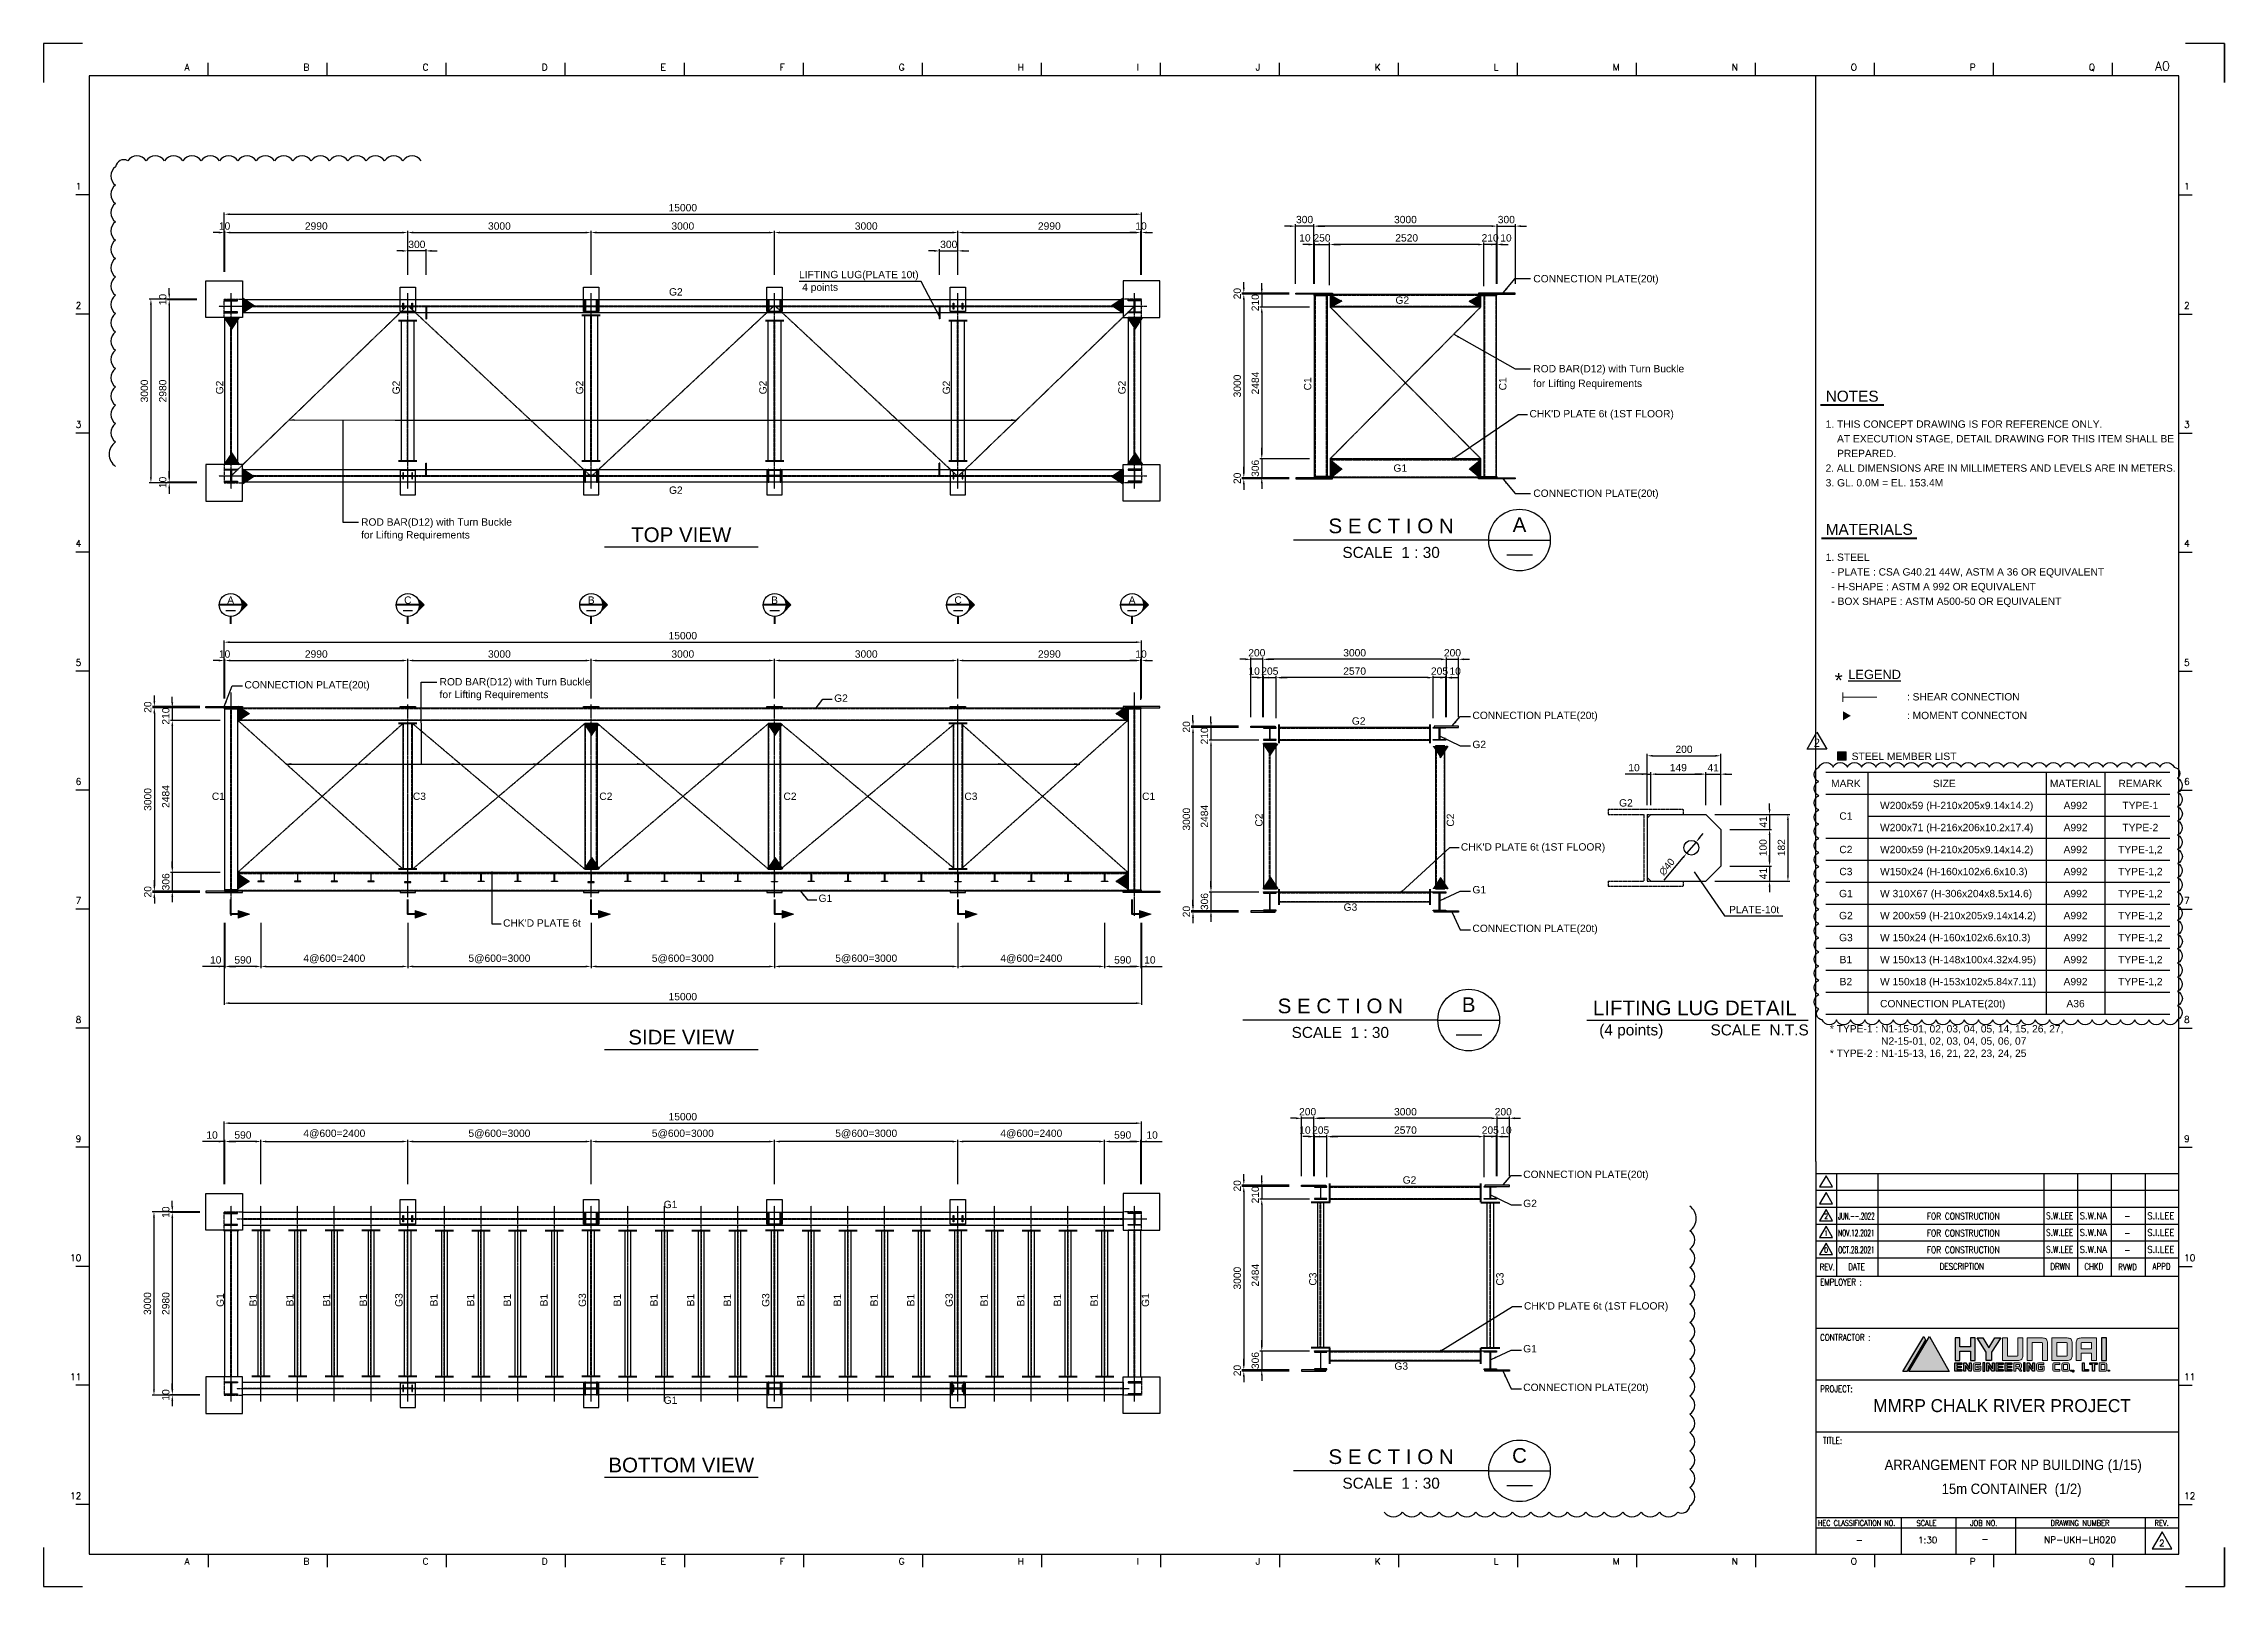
# Model space of a CAD drawing. Header units: millimetres. Extents: x 376548 to 485787, y -156716 to -17718.
# Drawn here: x 386840 to 422510, y -42948 to -17718 of the extents above; entities that cross this region are included whole.
import ezdxf
from ezdxf.enums import TextEntityAlignment as Align

# ---------------------------------------------------------------- set-up
doc = ezdxf.new("R2010")
doc.units = ezdxf.units.MM
doc.header["$LTSCALE"] = 2
for name, pattern in [('CENTER', [2, 1.25, -0.25, 0.25, -0.25]), ('CENTER2', [28.575, 19.05, -3.175, 3.175, -3.175]), ('HIDDEN', [0.375, 0.25, -0.125])]:
    doc.linetypes.add(name, pattern=pattern)
doc.layers.get('Defpoints').update_dxf_attribs({"color": 250})
for name, color, linetype in [('#20_GR', 3, 'Continuous'), ('C_BEAM-02', 1, 'Continuous'), ('C_BLOCK', 7, 'Continuous'), ('C_CEN', 1, 'CENTER'), ('C_COLUMN-01', 2, 'Continuous'), ('C_DIM', 7, 'Continuous'), ('C_GIRDER', 2, 'Continuous'), ('C_REV', 4, 'Continuous'), ('C_TEXT_01', 2, 'Continuous'), ('finish', 1, 'Continuous'), ('Layer 1', 7, 'Continuous'), ('SYM', 7, 'Continuous'), ('TAN-TIT', 30, 'Continuous'), ('TITLE', 7, 'Continuous')]:
    doc.layers.add(name, color=color, linetype=linetype)
for name, color, linetype, lineweight in [('C_MARK', 2, 'Continuous', 0), ('C_STEEL', 2, 'Continuous', 30), ('TEXT', 3, 'Continuous', 0)]:
    doc.layers.add(name, color=color, linetype=linetype, lineweight=lineweight)
doc.styles.add('Arial', font='arial.ttf')
doc.styles.add('COM', font='COMPLEX', dxfattribs={"height": 5})
doc.styles.add('KIM3', font='ROMAND.shx', dxfattribs={"width": 1.25, "height": 3})
doc.styles.add('KJR', font='arial.ttf', dxfattribs={"width": 0.8})
doc.styles.add('RD', font='sanss___.ttf')
doc.styles.add('RD20', font='ROMAND.SHX', dxfattribs={"width": 0.8, "height": 2})
doc.styles.add('RD6', font='ROMAND.shx', dxfattribs={"width": 0.83, "height": 6})
doc.styles.add('돋움', font='')
doc.styles.get('돋움').set_extended_font_data('Dotum')
doc.dimstyles.new('일반도면_0020', dxfattribs={"dimtxt": 80, "dimasz": 60, "dimexe": 20, "dimexo": 100, "dimgap": 30, "dimtad": 1, "dimdec": 0, "dimzin": 0, "dimdsep": 46, "dimtxsty": 'Arial', "dimcen": -100, "dimclrd": 7, "dimclre": 7, "dimclrt": 2, "dimadec": 8, "dimazin": 0, "dimtfac": 1, "dimtdec": 0, "dimtix": 1, "dimtmove": 2, "dimatfit": 3, "dimfxl": 1, "dimtolj": 1, "dimtzin": 0, "dimarcsym": 0})
doc.dimstyles.new('일반도면_0030', dxfattribs={"dimtxt": 120, "dimasz": 90, "dimexe": 30, "dimexo": 150, "dimgap": 45, "dimtad": 1, "dimdec": 0, "dimzin": 0, "dimdsep": 46, "dimtxsty": 'Arial', "dimcen": -150, "dimclrd": 7, "dimclre": 7, "dimclrt": 2, "dimadec": 8, "dimazin": 0, "dimtfac": 1, "dimtdec": 0, "dimtix": 1, "dimtmove": 2, "dimatfit": 3, "dimfxl": 1, "dimtolj": 1, "dimtzin": 0, "dimarcsym": 0})

msp = doc.modelspace()

# ---------------------------------------------------------------- texts
at = {"width": 0.83}
for s, height, style, p in [('2', 84.8, 'RD20', (415995.9, -36938.7)), ('FOR CONSTRUCTION', 108.155, 'KIM3', (418237.8, -36948)), ('-', 108.2, 'KIM3', (420924.1, -36948)), ('0', 84.8, 'RD20', (415995.9, -37490.1)), ('1', 84.8, 'RD20', (415995.9, -37214.4)), ('FOR CONSTRUCTION', 108.155, 'KIM3', (418237.8, -37223.7)), ('FOR CONSTRUCTION', 108.155, 'KIM3', (418237.8, -37499.4)), ('-', 108.2, 'KIM3', (420924.1, -37223.7)), ('-', 108.2, 'KIM3', (420924.1, -37499.4))]:
    msp.add_text(s, height=height, dxfattribs=dict(at, style=style)).set_placement(p, align=Align.CENTER)
for s, height, style, width, p, p2 in [('JUN.--.2022', 108.155, 'KIM3', 0.549752, (416193.8, -36947.8), (416788.4, -36947.8)), ('S.W.LEE', 108.16, 'KIM3', 0.71939, (419593.7, -36941.4), (420038.3, -36941.4)), ('S.W.NA', 108.16, 'KIM3', 0.799323, (420145, -36941.4), (420589.7, -36941.4)), ('S.I.LEE', 108.16, 'KIM3', 0.838125, (421247.8, -36941.4), (421692.4, -36941.4)), ('OCT.28.2021', 108.155, 'KIM3', 0.598176, (416193.8, -37499.2), (416788.4, -37499.2)), ('NOV.12.2021', 108.155, 'KIM3', 0.58603, (416193.8, -37223.5), (416788.4, -37223.5)), ('S.W.LEE', 108.16, 'KIM3', 0.71939, (419593.7, -37217.1), (420038.3, -37217.1)), ('S.W.LEE', 108.16, 'KIM3', 0.71939, (419593.7, -37492.8), (420038.3, -37492.8)), ('S.W.NA', 108.16, 'KIM3', 0.799323, (420145, -37217.1), (420589.7, -37217.1)), ('S.W.NA', 108.16, 'KIM3', 0.799323, (420145, -37492.8), (420589.7, -37492.8)), ('S.I.LEE', 108.16, 'KIM3', 0.838125, (421247.8, -37217.1), (421692.4, -37217.1)), ('S.I.LEE', 108.16, 'KIM3', 0.838125, (421247.8, -37492.8), (421692.4, -37492.8)), ('MMRP CHALK RIVER PROJECT', 212.069, 'KJR', 0.9519, (416765, -40098.2), (420980, -40098.2))]:
    msp.add_text(s, height=height, dxfattribs=dict(style=style, width=width)).set_placement(p, p2, align=Align.FIT)
at = {"style": 'RD', "width": 0.9}
for s, p in [('ARRANGEMENT FOR NP BUILDING (1/15)', (416952.1, -41045.4)), ('15m CONTAINER  (1/2)', (417886.3, -41437.3))]:
    msp.add_text(s, height=169.655, dxfattribs=at).set_placement(p)
for s, height, style, p in [('-', 106, 'RD20', (416539.2, -42243.5)), ('1:30', 106.03, 'RD20', (417657.5, -42243.5)), ('-', 106, 'RD20', (418596.2, -42228.8)), ('NP-UKH-LH020', 106.034, 'KIM3', (420150, -42239)), ('2', 106, 'RD20', (421487.3, -42292.5))]:
    msp.add_text(s, height=height, dxfattribs=dict(style=style)).set_placement(p, align=Align.CENTER)
at = {"layer": 'C_BLOCK', "color": 3, "ltscale": 10, "style": 'Arial'}
for s, p in [('NOTES', (416421.3, -23627.9)), ('MATERIALS', (416700.8, -25805.6))]:
    msp.add_text(s, height=180, dxfattribs=at).set_placement(p, align=Align.BOTTOM_CENTER)
at = {"layer": 'C_BLOCK', "color": 2, "linetype": 'Continuous', "lineweight": 30, "style": 'Arial'}
for s, p in [('A', (389899.3, -26818.4)), ('C', (392796.8, -26818.4)), ('B', (395796.8, -26818.4)), ('B', (398796.8, -26818.4)), ('C', (401796.8, -26818.4)), ('A', (404644.3, -26818.4))]:
    msp.add_text(s, height=120, dxfattribs=at).set_placement(p, align=Align.MIDDLE_CENTER)
at = {"layer": 'C_MARK', "color": 4, "style": '돋움'}
msp.add_text('2', height=135, dxfattribs=at).set_placement((415844.7, -29152.5), align=Align.MIDDLE_CENTER)
at = {"layer": 'C_TEXT_01', "style": 'Arial'}
for s, height, p in [('G2', 120, (397069.3, -21837.9)), ('LIFTING LUG(PLATE 10t)', 120, (399195.6, -21554.7)), ('4 points', 120, (399247.7, -21761.5)), ('CONNECTION PLATE(20t)', 120, (411206, -21622)), ('ROD BAR(D12) with Turn Buckle', 120, (411206, -23094.1)), ('for Lifting Requirements', 120, (411206, -23334.1)), ("CHK'D PLATE 6t (1ST FLOOR)", 120, (411144.3, -23830.3)), ('G2', 120, (397069.3, -25080.3)), ('CONNECTION PLATE(20t)', 120, (411206, -25130.6)), ('ROD BAR(D12) with Turn Buckle', 120, (392032.4, -25601.8)), ('for Lifting Requirements', 120, (392032.4, -25811.3)), ('CONNECTION PLATE(20t)', 120, (390124.4, -28263.4)), ('ROD BAR(D12) with Turn Buckle', 120, (393316.7, -28214.5)), ('*', 240, (416136.5, -28251.1)), ('%%ULEGEND', 150, (416358.2, -28108.9)), ('for Lifting Requirements', 120, (393316.7, -28421.9)), ('G2', 120, (399770.8, -28482)), (': SHEAR CONNECTION', 120, (417317.4, -28460)), ('CONNECTION PLATE(20t)', 120, (410210.4, -28763.4)), (': MOMENT CONNECTON', 120, (417317.4, -28765.5)), ('G2', 120, (410210.4, -29239)), ('STEEL MEMBER LIST', 120, (416413.8, -29432.5)), ('G2', 120, (412609.3, -30194.9)), ("CHK'D PLATE 6t (1ST FLOOR)", 120, (410021.7, -30914.7)), ('G1', 120, (410210.4, -31615.2)), ("CHK'D PLATE 6t", 120, (394355.1, -32159)), ('PLATE-10t', 120, (414408.4, -31938.8)), ('CONNECTION PLATE(20t)', 120, (410210.4, -32246.9)), ('* TYPE-1 : N1-15-01, 02, 03, 04, 05, 14, 15, 26, 27,', 120, (416056.8, -33889.4)), ('* TYPE-2 : N1-15-13, 16, 21, 22, 23, 24, 25', 120, (416056.8, -34289.4)), ('                  N2-15-01, 02, 03, 04, 05, 06, 07', 120, (416056.8, -34089.4)), ('CONNECTION PLATE(20t)', 120, (411041.4, -36269.6)), ('G1', 120, (396982.3, -36762.1)), ('G2', 120, (411041.4, -36745.2)), ("CHK'D PLATE 6t (1ST FLOOR)", 120, (411053.3, -38420.9)), ('G1', 120, (411041.4, -39121.4)), ('G1', 120, (396982.3, -39963.4)), ('CONNECTION PLATE(20t)', 120, (411041.4, -39753.1))]:
    msp.add_text(s, height=height, dxfattribs=at).set_placement(p)
for s, p in [('G2', (408951.9, -21973.2)), ('G1', (408918.8, -24719.7)), ('G2', (408238, -28855.5)), ('G1', (399515.6, -31754.6)), ('G3', (408103.4, -31899.1)), ('G2', (409069, -36361.7)), ('G3', (408934.4, -39405.3))]:
    msp.add_text(s, height=120, rotation=360, dxfattribs=at).set_placement(p)
for s, p in [('C1', (407514.3, -23282.1)), ('C1', (410706.4, -23282.1)), ('G2', (389718.5, -23342.4)), ('G2', (392606, -23342.4)), ('G2', (395606, -23342.4)), ('G2', (398606, -23342.4)), ('G2', (401606, -23342.4)), ('G2', (404477.2, -23342.4)), ('C2', (406717.7, -30416.5)), ('C2', (409850.4, -30416.5)), ('G1', (389728.5, -38266.6)), ('G3', (392650.7, -38266.6)), ('G3', (395650.7, -38266.6)), ('G3', (398650.7, -38266.6)), ('G3', (401650.7, -38266.6)), ('G1', (404861.8, -38266.6)), ('C3', (407599.7, -37922.7)), ('C3', (410659.1, -37922.7)), ('B1', (390267.5, -38266.6)), ('B1', (390867.5, -38266.6)), ('B1', (391467.5, -38266.6)), ('B1', (392067.5, -38266.6)), ('B1', (393222.9, -38266.6)), ('B1', (393822.9, -38266.6)), ('B1', (394422.9, -38266.6)), ('B1', (395022.9, -38266.6)), ('B1', (396222.9, -38266.6)), ('B1', (396822.9, -38266.6)), ('B1', (397422.9, -38266.6)), ('B1', (398022.9, -38266.6)), ('B1', (399222.9, -38266.6)), ('B1', (399822.9, -38266.6)), ('B1', (400422.9, -38266.6)), ('B1', (401022.9, -38266.6)), ('B1', (402222.9, -38266.6)), ('B1', (402822.9, -38266.6)), ('B1', (403422.9, -38266.6)), ('B1', (404022.9, -38266.6))]:
    msp.add_text(s, height=120, rotation=90, dxfattribs=at).set_placement(p, align=Align.MIDDLE_CENTER)
for s, p in [('1. THIS CONCEPT DRAWING IS FOR REFERENCE ONLY.', (415988.2, -23939.9)), ('    AT EXECUTION STAGE, DETAIL DRAWING FOR THIS ITEM SHALL BE', (415988.2, -24179.9)), ('    PREPARED.', (415988.2, -24419.9)), ('3. GL. 0.0M = EL. 153.4M', (415988.2, -24899.9)), ('1. STEEL', (415988.2, -26117.6)), ('  - PLATE : CSA G40.21 44W, ASTM A 36 OR EQUIVALENT', (415988.2, -26357.6)), ('  - H-SHAPE : ASTM A 992 OR EQUIVALENT', (415988.2, -26597.6)), ('  - BOX SHAPE : ASTM A500-50 OR EQUIVALENT', (415988.2, -26837.6)), ('W200x59 (H-210x205x9.14x14.2)', (416877.9, -30177.6)), ('W200x71 (H-216x206x10.2x17.4)', (416877.9, -30537.6)), ('W200x59 (H-210x205x9.14x14.2)', (416877.9, -30897.6)), ('W150x24 (H-160x102x6.6x10.3)', (416877.9, -31257.6)), ('W 310X67 (H-306x204x8.5x14.6)', (416877.9, -31617.6)), ('W 200x59 (H-210x205x9.14x14.2)', (416877.9, -31977.6)), ('W 150x24 (H-160x102x6.6x10.3)', (416877.9, -32337.6)), ('W 150x13 (H-148x100x4.32x4.95)', (416877.9, -32697.6)), ('W 150x18 (H-153x102x5.84x7.11)', (416877.9, -33057.6)), ('CONNECTION PLATE(20t)', (416877.9, -33417.6))]:
    msp.add_text(s, height=120, dxfattribs=at).set_placement(p, align=Align.MIDDLE_LEFT)
at = {"layer": 'C_TEXT_01', "style": 'Arial', "width": 0.98}
msp.add_text('2. ALL DIMENSIONS ARE IN MILLIMETERS AND LEVELS ARE IN METERS.', height=120, dxfattribs=at).set_placement((415988.2, -24659.9), align=Align.MIDDLE_LEFT)
at = {"layer": 'C_TEXT_01', "style": 'Arial'}
for s, p in [('MARK', (416319, -29817.6)), ('SIZE', (417929.3, -29817.6)), ('MATERIAL', (420075.6, -29817.6)), ('REMARK', (421135.6, -29817.6)), ('C1', (389698.7, -30026.8)), ('C3', (392986.7, -30026.8)), ('C2', (396035.9, -30026.8)), ('C2', (399048.3, -30026.8)), ('C3', (402007.2, -30026.8)), ('C1', (404914, -30026.8)), ('C1', (416319, -30349.7)), ('A992', (420075.6, -30177.6)), ('TYPE-1', (421135.6, -30177.6)), ('A992', (420075.6, -30537.6)), ('TYPE-2', (421135.6, -30537.6)), ('C2', (416319, -30897.3)), ('A992', (420075.6, -30897.6)), ('TYPE-1,2', (421135.6, -30897.6)), ('C3', (416319, -31257.6)), ('A992', (420075.6, -31257.6)), ('TYPE-1,2', (421135.6, -31257.6)), ('G1', (416319, -31617.6)), ('A992', (420075.6, -31617.6)), ('TYPE-1,2', (421135.6, -31617.6)), ('G2', (416319, -31977.6)), ('A992', (420075.6, -31977.6)), ('TYPE-1,2', (421135.6, -31977.6)), ('G3', (416319, -32337.6)), ('A992', (420075.6, -32337.6)), ('TYPE-1,2', (421135.6, -32337.6)), ('B1', (416319, -32697.6)), ('A992', (420075.6, -32697.6)), ('TYPE-1,2', (421135.6, -32697.6)), ('B2', (416319, -33057.6)), ('A992', (420075.6, -33057.6)), ('TYPE-1,2', (421135.6, -33057.6)), ('A36', (420075.6, -33417.6))]:
    msp.add_text(s, height=120, dxfattribs=at).set_placement(p, align=Align.MIDDLE_CENTER)
at = {"layer": 'TITLE', "color": 3, "ltscale": 10, "style": 'Arial'}
for s, p in [('TOP VIEW', (397269.7, -25869.1)), ('S E C T I O N', (408880.3, -25725.1)), ('S E C T I O N', (408049.3, -33575.2)), ('LIFTING LUG DETAIL', (413847.9, -33607.2)), ('SIDE VIEW', (397269.7, -34086.3)), ('BOTTOM VIEW', (397269.7, -41083.2)), ('S E C T I O N', (408880.3, -40946.7))]:
    msp.add_text(s, height=240, dxfattribs=at).set_placement(p, align=Align.CENTER)
at = {"layer": 'TITLE', "color": 2, "ltscale": 10, "style": 'Arial'}
for s, p in [('A', (410980.3, -25585.1)), ('B', (410149.3, -33435.2)), ('C', (410980.3, -40806.7))]:
    msp.add_text(s, height=240, dxfattribs=at).set_placement(p, align=Align.MIDDLE)
at = {"layer": 'TITLE', "color": 2, "linetype": 'Continuous', "style": 'Arial'}
for s, p in [('SCALE  1 : 30', (408880.4, -25949.1)), ('SCALE  1 : 30', (408049.4, -33799.2)), ('(4 points)', (412808.7, -33757.8)), ('SCALE  N.T.S', (414907.7, -33757.8)), ('SCALE  1 : 30', (408880.4, -41170.7))]:
    msp.add_text(s, height=180, dxfattribs=at).set_placement(p, align=Align.TOP_CENTER)

# ---------------------------------------------------------------- blocks, each defined once
blk = doc.blocks.new('A$C8e619059')
at = {"layer": 'TAN-TIT'}
blk.add_line((-18.4, 55.8), (-18.4, 0), dxfattribs=at)
blk = doc.blocks.new('BORDER')
h = blk.add_hatch(color=256)
h.dxf.hatch_style = 1
h.paths.add_polyline_path([(20566, 2726), (20339, 2342), (20779, 2342)])
h.paths.add_polyline_path([(20522, 2687), (20501, 2726), (20274, 2342), (20318, 2342)])
at = {"layer": 'Layer 1'}
h = blk.add_hatch(color=256, dxfattribs=at)
h.dxf.hatch_style = 1
h.paths.add_polyline_path([(21064, 2708), (21011, 2708), (21011, 2613), (20896, 2613), (20896, 2708), (20843, 2708), (20843, 2463), (20896, 2463), (20896, 2565), (21011, 2565), (21011, 2463), (21064, 2463)])
h.paths.add_polyline_path([(21341, 2708), (21277, 2708), (21212, 2601), (21147, 2708), (21083, 2708), (21183, 2554), (21183, 2463), (21241, 2463), (21241, 2554)])
edge = h.paths.add_edge_path()
edge.add_spline(control_points=[(21464, 2511), (21439, 2511), (21414, 2511), (21414, 2511), (21414, 2511), (21414, 2560), (21414, 2610)], knot_values=[2.5, 2.5, 2.5, 2.5, 3, 3, 3, 3.5, 3.5, 3.5, 3.5], degree=3, periodic=0)
edge.add_spline(control_points=[(21414, 2610), (21414, 2659), (21414, 2708), (21414, 2708), (21414, 2708), (21400, 2708), (21387, 2708)], knot_values=[3.5, 3.5, 3.5, 3.5, 4, 4, 4, 4.5, 4.5, 4.5, 4.5], degree=3, periodic=0)
edge.add_spline(control_points=[(21387, 2708), (21373, 2708), (21360, 2708), (21360, 2708), (21360, 2708), (21360, 2647), (21360, 2586)], knot_values=[4.5, 4.5, 4.5, 4.5, 5, 5, 5, 5.5, 5.5, 5.5, 5.5], degree=3, periodic=0)
edge.add_spline(control_points=[(21360, 2586), (21360, 2525), (21360, 2463), (21360, 2463), (21360, 2463), (21527, 2463), (21527, 2463)], knot_values=[5.5, 5.5, 5.5, 5.5, 6, 6, 6, 7, 7, 7, 7], degree=3, periodic=0)
edge.add_spline(control_points=[(21527, 2463), (21543, 2463), (21558, 2466), (21570, 2477)], knot_values=[7, 7, 7, 7, 8, 8, 8, 8], degree=3, periodic=0)
edge.add_spline(control_points=[(21570, 2477), (21581, 2489), (21581, 2506), (21582, 2515), (21582, 2515), (21582, 2543), (21582, 2576)], knot_values=[8, 8, 8, 8, 9, 9, 9, 9.375023, 9.375023, 9.375023, 9.375023], degree=3, periodic=0)
edge.add_spline(control_points=[(21582, 2576), (21582, 2610), (21582, 2651), (21582, 2678)], knot_values=[9.375023, 9.375023, 9.375023, 9.375023, 9.750015, 9.750015, 9.750015, 9.750015], degree=3, periodic=0)
edge.add_spline(control_points=[(21582, 2678), (21582, 2685), (21582, 2691), (21582, 2696)], knot_values=[9.750015, 9.750015, 9.750015, 9.750015, 9.843763, 9.843763, 9.843763, 9.843763], degree=3, periodic=0)
edge.add_spline(control_points=[(21582, 2696), (21582, 2700), (21582, 2704), (21582, 2706)], knot_values=[9.843763, 9.843763, 9.843763, 9.843763, 9.937511, 9.937511, 9.937511, 9.937511], degree=3, periodic=0)
edge.add_spline(control_points=[(21582, 2706), (21582, 2707), (21582, 2707), (21582, 2707)], knot_values=[9.937511, 9.937511, 9.937511, 9.937511, 9.960948, 9.960948, 9.960948, 9.960948], degree=3, periodic=0)
edge.add_spline(control_points=[(21582, 2708), (21582, 2708), (21582, 2708), (21582, 2708), (21582, 2708), (21582, 2708), (21582, 2708)], knot_values=[9.999766, 9.999766, 9.999766, 9.999766, 10, 10, 10, 10.001231, 10.001231, 10.001231, 10.001231], degree=3, periodic=0)
edge.add_spline(control_points=[(21582, 2708), (21582, 2708), (21582, 2708), (21582, 2708)], knot_values=[10.001231, 10.001231, 10.001231, 10.001231, 10.001963, 10.001963, 10.001963, 10.001963], degree=3, periodic=0)
edge.add_spline(control_points=[(21582, 2708), (21582, 2708), (21582, 2708), (21582, 2708)], knot_values=[10.001963, 10.001963, 10.001963, 10.001963, 10.004893, 10.004893, 10.004893, 10.004893], degree=3, periodic=0)
edge.add_spline(control_points=[(21582, 2708), (21582, 2708), (21582, 2708), (21581, 2708)], knot_values=[10.004893, 10.004893, 10.004893, 10.004893, 10.007822, 10.007822, 10.007822, 10.007822], degree=3, periodic=0)
edge.add_spline(control_points=[(21581, 2708), (21581, 2708), (21581, 2708), (21581, 2708)], knot_values=[10.007822, 10.007822, 10.007822, 10.007822, 10.019541, 10.019541, 10.019541, 10.019541], degree=3, periodic=0)
edge.add_spline(control_points=[(21581, 2708), (21581, 2708), (21581, 2708), (21581, 2708)], knot_values=[10.019541, 10.019541, 10.019541, 10.019541, 10.031259, 10.031259, 10.031259, 10.031259], degree=3, periodic=0)
edge.add_spline(control_points=[(21581, 2708), (21581, 2708), (21581, 2708), (21581, 2708)], knot_values=[10.031259, 10.031259, 10.031259, 10.031259, 10.078133, 10.078133, 10.078133, 10.078133], degree=3, periodic=0)
edge.add_spline(control_points=[(21581, 2708), (21580, 2708), (21580, 2708), (21579, 2708)], knot_values=[10.078133, 10.078133, 10.078133, 10.078133, 10.125008, 10.125008, 10.125008, 10.125008], degree=3, periodic=0)
edge.add_spline(control_points=[(21579, 2708), (21577, 2708), (21573, 2708), (21569, 2708)], knot_values=[10.125008, 10.125008, 10.125008, 10.125008, 10.312504, 10.312504, 10.312504, 10.312504], degree=3, periodic=0)
edge.add_spline(control_points=[(21569, 2708), (21565, 2708), (21560, 2708), (21555, 2708)], knot_values=[10.312504, 10.312504, 10.312504, 10.312504, 10.5, 10.5, 10.5, 10.5], degree=3, periodic=0)
edge.add_spline(control_points=[(21555, 2708), (21550, 2708), (21545, 2708), (21540, 2708)], knot_values=[10.5, 10.5, 10.5, 10.5, 10.687496, 10.687496, 10.687496, 10.687496], degree=3, periodic=0)
edge.add_spline(control_points=[(21540, 2708), (21536, 2708), (21532, 2708), (21530, 2708)], knot_values=[10.687496, 10.687496, 10.687496, 10.687496, 10.874992, 10.874992, 10.874992, 10.874992], degree=3, periodic=0)
edge.add_spline(control_points=[(21530, 2708), (21530, 2708), (21529, 2708), (21529, 2708)], knot_values=[10.874992, 10.874992, 10.874992, 10.874992, 10.921867, 10.921867, 10.921867, 10.921867], degree=3, periodic=0)
edge.add_spline(control_points=[(21528, 2708), (21528, 2708), (21528, 2708), (21528, 2708), (21528, 2708), (21528, 2708), (21528, 2708)], knot_values=[10.999502, 10.999502, 10.999502, 10.999502, 11, 11, 11, 11.0006, 11.0006, 11.0006, 11.0006], degree=3, periodic=0)
edge.add_spline(control_points=[(21528, 2708), (21528, 2708), (21528, 2708), (21528, 2708)], knot_values=[11.0006, 11.0006, 11.0006, 11.0006, 11.000967, 11.000967, 11.000967, 11.000967], degree=3, periodic=0)
edge.add_spline(control_points=[(21528, 2708), (21528, 2708), (21528, 2708), (21528, 2708)], knot_values=[11.000967, 11.000967, 11.000967, 11.000967, 11.002431, 11.002431, 11.002431, 11.002431], degree=3, periodic=0)
edge.add_spline(control_points=[(21528, 2708), (21528, 2708), (21528, 2708), (21528, 2708)], knot_values=[11.002431, 11.002431, 11.002431, 11.002431, 11.003896, 11.003896, 11.003896, 11.003896], degree=3, periodic=0)
edge.add_spline(control_points=[(21528, 2708), (21528, 2708), (21528, 2708), (21528, 2708)], knot_values=[11.003896, 11.003896, 11.003896, 11.003896, 11.009755, 11.009755, 11.009755, 11.009755], degree=3, periodic=0)
edge.add_spline(control_points=[(21528, 2708), (21528, 2708), (21528, 2708), (21528, 2708)], knot_values=[11.009755, 11.009755, 11.009755, 11.009755, 11.015615, 11.015615, 11.015615, 11.015615], degree=3, periodic=0)
edge.add_spline(control_points=[(21528, 2708), (21528, 2708), (21528, 2708), (21528, 2707)], knot_values=[11.015615, 11.015615, 11.015615, 11.015615, 11.039052, 11.039052, 11.039052, 11.039052], degree=3, periodic=0)
edge.add_spline(control_points=[(21528, 2707), (21528, 2706), (21528, 2702), (21528, 2696)], knot_values=[11.039052, 11.039052, 11.039052, 11.039052, 11.156237, 11.156237, 11.156237, 11.156237], degree=3, periodic=0)
edge.add_spline(control_points=[(21528, 2696), (21528, 2692), (21528, 2686), (21528, 2680)], knot_values=[11.156237, 11.156237, 11.156237, 11.156237, 11.249985, 11.249985, 11.249985, 11.249985], degree=3, periodic=0)
edge.add_spline(control_points=[(21528, 2680), (21528, 2654), (21528, 2615), (21528, 2583)], knot_values=[11.249985, 11.249985, 11.249985, 11.249985, 11.624977, 11.624977, 11.624977, 11.624977], degree=3, periodic=0)
edge.add_spline(control_points=[(21528, 2583), (21528, 2551), (21528, 2525), (21528, 2525)], knot_values=[11.624977, 11.624977, 11.624977, 11.624977, 12, 12, 12, 12], degree=3, periodic=0)
edge.add_spline(control_points=[(21528, 2525), (21528, 2522), (21528, 2517), (21526, 2514)], knot_values=[0, 0, 0, 0, 1, 1, 1, 1], degree=3, periodic=0)
edge.add_spline(control_points=[(21526, 2514), (21523, 2511), (21519, 2511), (21514, 2511), (21514, 2511), (21489, 2511), (21464, 2511)], knot_values=[1, 1, 1, 1, 2, 2, 2, 2.5, 2.5, 2.5, 2.5], degree=3, periodic=0)
edge = h.paths.add_edge_path()
edge.add_spline(control_points=[(21851, 2656), (21850, 2666), (21850, 2683), (21839, 2694)], knot_values=[10, 10, 10, 10, 11, 11, 11, 11], degree=3, periodic=0)
edge.add_spline(control_points=[(21839, 2694), (21827, 2706), (21813, 2708), (21797, 2708)], knot_values=[11, 11, 11, 11, 12, 12, 12, 12], degree=3, periodic=0)
edge.add_spline(control_points=[(21797, 2708), (21797, 2708), (21755, 2708), (21713, 2708)], knot_values=[0, 0, 0, 0, 0.5, 0.5, 0.5, 0.5], degree=3, periodic=0)
edge.add_spline(control_points=[(21713, 2708), (21671, 2708), (21629, 2708), (21629, 2708), (21629, 2708), (21629, 2647), (21629, 2586)], knot_values=[0.5, 0.5, 0.5, 0.5, 1, 1, 1, 1.5, 1.5, 1.5, 1.5], degree=3, periodic=0)
edge.add_spline(control_points=[(21629, 2586), (21629, 2525), (21629, 2463), (21629, 2463), (21629, 2463), (21642, 2463), (21656, 2463)], knot_values=[1.5, 1.5, 1.5, 1.5, 2, 2, 2, 2.5, 2.5, 2.5, 2.5], degree=3, periodic=0)
edge.add_spline(control_points=[(21656, 2463), (21669, 2463), (21683, 2463), (21683, 2463), (21683, 2463), (21683, 2513), (21683, 2562)], knot_values=[2.5, 2.5, 2.5, 2.5, 3, 3, 3, 3.5, 3.5, 3.5, 3.5], degree=3, periodic=0)
edge.add_spline(control_points=[(21683, 2562), (21683, 2611), (21683, 2660), (21683, 2660), (21683, 2660), (21783, 2660), (21783, 2660)], knot_values=[3.5, 3.5, 3.5, 3.5, 4, 4, 4, 5, 5, 5, 5], degree=3, periodic=0)
edge.add_spline(control_points=[(21783, 2660), (21788, 2660), (21792, 2660), (21795, 2657)], knot_values=[5, 5, 5, 5, 6, 6, 6, 6], degree=3, periodic=0)
edge.add_spline(control_points=[(21795, 2657), (21797, 2654), (21797, 2649), (21797, 2646), (21797, 2646), (21797, 2601), (21797, 2555)], knot_values=[6, 6, 6, 6, 7, 7, 7, 7.5, 7.5, 7.5, 7.5], degree=3, periodic=0)
edge.add_spline(control_points=[(21797, 2555), (21797, 2509), (21797, 2463), (21797, 2463), (21797, 2463), (21810, 2463), (21824, 2463)], knot_values=[7.5, 7.5, 7.5, 7.5, 8, 8, 8, 8.5, 8.5, 8.5, 8.5], degree=3, periodic=0)
edge.add_spline(control_points=[(21824, 2463), (21837, 2463), (21851, 2463), (21851, 2463), (21851, 2463), (21851, 2656), (21851, 2656)], knot_values=[8.5, 8.5, 8.5, 8.5, 9, 9, 9, 10, 10, 10, 10], degree=3, periodic=0)
edge = h.paths.add_edge_path()
edge.add_spline(control_points=[(22108, 2694), (22097, 2706), (22082, 2708), (22066, 2708), (22066, 2708), (22037, 2708), (22009, 2708)], knot_values=[1, 1, 1, 1, 2, 2, 2, 2.5, 2.5, 2.5, 2.5], degree=3, periodic=0)
edge.add_spline(control_points=[(22009, 2708), (21980, 2708), (21952, 2708), (21952, 2708), (21952, 2708), (21938, 2708), (21925, 2708)], knot_values=[2.5, 2.5, 2.5, 2.5, 3, 3, 3, 3.5, 3.5, 3.5, 3.5], degree=3, periodic=0)
edge.add_spline(control_points=[(21925, 2708), (21912, 2708), (21898, 2708), (21898, 2708), (21898, 2708), (21898, 2647), (21898, 2586)], knot_values=[3.5, 3.5, 3.5, 3.5, 4, 4, 4, 4.5, 4.5, 4.5, 4.5], degree=3, periodic=0)
edge.add_spline(control_points=[(21898, 2586), (21898, 2525), (21898, 2463), (21898, 2463), (21898, 2463), (22066, 2463), (22066, 2463)], knot_values=[4.5, 4.5, 4.5, 4.5, 5, 5, 5, 6, 6, 6, 6], degree=3, periodic=0)
edge.add_spline(control_points=[(22066, 2463), (22082, 2463), (22097, 2466), (22108, 2477)], knot_values=[6, 6, 6, 6, 7, 7, 7, 7], degree=3, periodic=0)
edge.add_spline(control_points=[(22108, 2477), (22119, 2489), (22119, 2506), (22120, 2515), (22120, 2515), (22120, 2551), (22120, 2586)], knot_values=[7, 7, 7, 7, 8, 8, 8, 8.5, 8.5, 8.5, 8.5], degree=3, periodic=0)
edge.add_spline(control_points=[(22120, 2586), (22120, 2621), (22120, 2656), (22120, 2656)], knot_values=[8.5, 8.5, 8.5, 8.5, 9, 9, 9, 9], degree=3, periodic=0)
edge.add_spline(control_points=[(22120, 2656), (22119, 2666), (22119, 2683), (22108, 2694)], knot_values=[0, 0, 0, 0, 1, 1, 1, 1], degree=3, periodic=0)
edge = h.paths.add_edge_path(flags=16)
edge.add_spline(control_points=[(22053, 2660), (22058, 2660), (22062, 2660), (22064, 2657)], knot_values=[5, 5, 5, 5, 6, 6, 6, 6], degree=3, periodic=0)
edge.add_spline(control_points=[(22064, 2657), (22067, 2654), (22066, 2649), (22066, 2646), (22066, 2646), (22066, 2616), (22066, 2586)], knot_values=[6, 6, 6, 6, 7, 7, 7, 7.5, 7.5, 7.5, 7.5], degree=3, periodic=0)
edge.add_spline(control_points=[(22066, 2586), (22066, 2555), (22066, 2525), (22066, 2525)], knot_values=[7.5, 7.5, 7.5, 7.5, 8, 8, 8, 8], degree=3, periodic=0)
edge.add_spline(control_points=[(22066, 2525), (22066, 2522), (22067, 2517), (22064, 2514)], knot_values=[0, 0, 0, 0, 1, 1, 1, 1], degree=3, periodic=0)
edge.add_spline(control_points=[(22064, 2514), (22062, 2511), (22058, 2511), (22053, 2511), (22053, 2511), (22027, 2511), (22002, 2511)], knot_values=[1, 1, 1, 1, 2, 2, 2, 2.5, 2.5, 2.5, 2.5], degree=3, periodic=0)
edge.add_spline(control_points=[(22002, 2511), (21977, 2511), (21952, 2511), (21952, 2511), (21952, 2511), (21952, 2548), (21952, 2586)], knot_values=[2.5, 2.5, 2.5, 2.5, 3, 3, 3, 3.5, 3.5, 3.5, 3.5], degree=3, periodic=0)
edge.add_spline(control_points=[(21952, 2586), (21952, 2623), (21952, 2660), (21952, 2660), (21952, 2660), (22053, 2660), (22053, 2660)], knot_values=[3.5, 3.5, 3.5, 3.5, 4, 4, 4, 5, 5, 5, 5], degree=3, periodic=0)
edge = h.paths.add_edge_path()
edge.add_spline(control_points=[(22385, 2586), (22385, 2647), (22385, 2708), (22385, 2708), (22385, 2708), (22218, 2708), (22218, 2708)], knot_values=[7.5, 7.5, 7.5, 7.5, 8, 8, 8, 9, 9, 9, 9], degree=3, periodic=0)
edge.add_spline(control_points=[(22218, 2708), (22202, 2708), (22187, 2706), (22176, 2694)], knot_values=[9, 9, 9, 9, 10, 10, 10, 10], degree=3, periodic=0)
edge.add_spline(control_points=[(22176, 2694), (22165, 2683), (22164, 2666), (22164, 2656), (22164, 2656), (22164, 2608), (22164, 2560)], knot_values=[0, 0, 0, 0, 1, 1, 1, 1.5, 1.5, 1.5, 1.5], degree=3, periodic=0)
edge.add_spline(control_points=[(22164, 2560), (22164, 2512), (22164, 2463), (22164, 2463), (22164, 2463), (22178, 2463), (22191, 2463)], knot_values=[1.5, 1.5, 1.5, 1.5, 2, 2, 2, 2.5, 2.5, 2.5, 2.5], degree=3, periodic=0)
edge.add_spline(control_points=[(22191, 2463), (22204, 2463), (22218, 2463), (22218, 2463), (22218, 2463), (22218, 2483), (22218, 2502)], knot_values=[2.5, 2.5, 2.5, 2.5, 3, 3, 3, 3.5, 3.5, 3.5, 3.5], degree=3, periodic=0)
edge.add_spline(control_points=[(22218, 2502), (22218, 2522), (22218, 2541), (22218, 2541), (22218, 2541), (22246, 2541), (22275, 2541)], knot_values=[3.5, 3.5, 3.5, 3.5, 4, 4, 4, 4.5, 4.5, 4.5, 4.5], degree=3, periodic=0)
edge.add_spline(control_points=[(22275, 2541), (22303, 2541), (22332, 2541), (22332, 2541), (22332, 2541), (22332, 2522), (22332, 2502)], knot_values=[4.5, 4.5, 4.5, 4.5, 5, 5, 5, 5.5, 5.5, 5.5, 5.5], degree=3, periodic=0)
edge.add_spline(control_points=[(22332, 2502), (22332, 2483), (22332, 2463), (22332, 2463), (22332, 2463), (22345, 2463), (22359, 2463)], knot_values=[5.5, 5.5, 5.5, 5.5, 6, 6, 6, 6.5, 6.5, 6.5, 6.5], degree=3, periodic=0)
edge.add_spline(control_points=[(22359, 2463), (22372, 2463), (22385, 2463), (22385, 2463), (22385, 2463), (22385, 2525), (22385, 2586)], knot_values=[6.5, 6.5, 6.5, 6.5, 7, 7, 7, 7.5, 7.5, 7.5, 7.5], degree=3, periodic=0)
edge = h.paths.add_edge_path(flags=16)
edge.add_spline(control_points=[(22282, 2660), (22307, 2660), (22332, 2660), (22332, 2660), (22332, 2660), (22332, 2643), (22332, 2625)], knot_values=[0.5, 0.5, 0.5, 0.5, 1, 1, 1, 1.5, 1.5, 1.5, 1.5], degree=3, periodic=0)
edge.add_spline(control_points=[(22332, 2625), (22332, 2607), (22332, 2589), (22332, 2589), (22332, 2589), (22303, 2589), (22275, 2589)], knot_values=[1.5, 1.5, 1.5, 1.5, 2, 2, 2, 2.5, 2.5, 2.5, 2.5], degree=3, periodic=0)
edge.add_spline(control_points=[(22275, 2589), (22246, 2589), (22218, 2589), (22218, 2589), (22218, 2589), (22218, 2646), (22218, 2646)], knot_values=[2.5, 2.5, 2.5, 2.5, 3, 3, 3, 4, 4, 4, 4], degree=3, periodic=0)
edge.add_spline(control_points=[(22218, 2646), (22218, 2649), (22217, 2654), (22220, 2657)], knot_values=[4, 4, 4, 4, 5, 5, 5, 5], degree=3, periodic=0)
edge.add_spline(control_points=[(22220, 2657), (22222, 2660), (22226, 2660), (22231, 2660)], knot_values=[5, 5, 5, 5, 6, 6, 6, 6], degree=3, periodic=0)
edge.add_spline(control_points=[(22231, 2660), (22231, 2660), (22256, 2660), (22282, 2660)], knot_values=[0, 0, 0, 0, 0.5, 0.5, 0.5, 0.5], degree=3, periodic=0)
h.paths.add_polyline_path([(22496, 2708), (22439, 2708), (22439, 2463), (22496, 2463)])
h = blk.add_hatch(color=256, dxfattribs=at)
h.dxf.hatch_style = 1
edge = h.paths.add_edge_path()
edge.add_spline(control_points=[(21816, 2395), (21816, 2396), (21816, 2397), (21816, 2398)], knot_values=[15.750015, 15.750015, 15.750015, 15.750015, 15.843763, 15.843763, 15.843763, 15.843763], degree=3, periodic=0)
edge.add_spline(control_points=[(21816, 2398), (21816, 2399), (21816, 2399), (21816, 2400)], knot_values=[15.843763, 15.843763, 15.843763, 15.843763, 15.937511, 15.937511, 15.937511, 15.937511], degree=3, periodic=0)
edge.add_spline(control_points=[(21816, 2400), (21816, 2400), (21816, 2400), (21816, 2400)], knot_values=[15.937511, 15.937511, 15.937511, 15.937511, 15.960948, 15.960948, 15.960948, 15.960948], degree=3, periodic=0)
edge.add_spline(control_points=[(21816, 2400), (21816, 2400), (21816, 2400), (21816, 2400), (21816, 2400), (21816, 2400), (21816, 2400)], knot_values=[15.999766, 15.999766, 15.999766, 15.999766, 16, 16, 16, 16.001231, 16.001231, 16.001231, 16.001231], degree=3, periodic=0)
edge.add_spline(control_points=[(21816, 2400), (21816, 2400), (21816, 2400), (21816, 2400)], knot_values=[16.001231, 16.001231, 16.001231, 16.001231, 16.001963, 16.001963, 16.001963, 16.001963], degree=3, periodic=0)
edge.add_spline(control_points=[(21816, 2400), (21816, 2400), (21816, 2400), (21816, 2400)], knot_values=[16.001963, 16.001963, 16.001963, 16.001963, 16.004893, 16.004893, 16.004893, 16.004893], degree=3, periodic=0)
edge.add_spline(control_points=[(21816, 2400), (21816, 2400), (21816, 2400), (21816, 2400)], knot_values=[16.004893, 16.004893, 16.004893, 16.004893, 16.007822, 16.007822, 16.007822, 16.007822], degree=3, periodic=0)
edge.add_spline(control_points=[(21816, 2400), (21816, 2400), (21816, 2400), (21816, 2400)], knot_values=[16.007822, 16.007822, 16.007822, 16.007822, 16.019541, 16.019541, 16.019541, 16.019541], degree=3, periodic=0)
edge.add_spline(control_points=[(21816, 2400), (21816, 2400), (21816, 2400), (21816, 2400)], knot_values=[16.019541, 16.019541, 16.019541, 16.019541, 16.031259, 16.031259, 16.031259, 16.031259], degree=3, periodic=0)
edge.add_spline(control_points=[(21816, 2400), (21816, 2400), (21815, 2400), (21815, 2400)], knot_values=[16.031259, 16.031259, 16.031259, 16.031259, 16.078133, 16.078133, 16.078133, 16.078133], degree=3, periodic=0)
edge.add_spline(control_points=[(21815, 2400), (21815, 2400), (21814, 2400), (21814, 2400)], knot_values=[16.078133, 16.078133, 16.078133, 16.078133, 16.125007, 16.125007, 16.125007, 16.125007], degree=3, periodic=0)
edge.add_spline(control_points=[(21814, 2400), (21812, 2400), (21809, 2400), (21806, 2400)], knot_values=[16.125007, 16.125007, 16.125007, 16.125007, 16.312504, 16.312504, 16.312504, 16.312504], degree=3, periodic=0)
edge.add_spline(control_points=[(21806, 2400), (21802, 2400), (21798, 2400), (21794, 2400)], knot_values=[16.312504, 16.312504, 16.312504, 16.312504, 16.5, 16.5, 16.5, 16.5], degree=3, periodic=0)
edge.add_spline(control_points=[(21794, 2400), (21790, 2400), (21786, 2400), (21783, 2400)], knot_values=[16.5, 16.5, 16.5, 16.5, 16.687496, 16.687496, 16.687496, 16.687496], degree=3, periodic=0)
edge.add_spline(control_points=[(21783, 2400), (21779, 2400), (21776, 2400), (21775, 2400)], knot_values=[16.687496, 16.687496, 16.687496, 16.687496, 16.874993, 16.874993, 16.874993, 16.874993], degree=3, periodic=0)
edge.add_spline(control_points=[(21775, 2400), (21774, 2400), (21774, 2400), (21773, 2400)], knot_values=[16.874993, 16.874993, 16.874993, 16.874993, 16.921867, 16.921867, 16.921867, 16.921867], degree=3, periodic=0)
edge.add_spline(control_points=[(21773, 2400), (21773, 2400), (21773, 2400), (21773, 2400)], knot_values=[16.921867, 16.921867, 16.921867, 16.921867, 16.968741, 16.968741, 16.968741, 16.968741], degree=3, periodic=0)
edge.add_spline(control_points=[(21773, 2400), (21773, 2400), (21773, 2400), (21773, 2400), (21773, 2400), (21773, 2400), (21773, 2400)], knot_values=[16.999502, 16.999502, 16.999502, 16.999502, 17, 17, 17, 17.000967, 17.000967, 17.000967, 17.000967], degree=3, periodic=0)
edge.add_spline(control_points=[(21773, 2400), (21773, 2400), (21773, 2400), (21773, 2400)], knot_values=[17.000967, 17.000967, 17.000967, 17.000967, 17.002431, 17.002431, 17.002431, 17.002431], degree=3, periodic=0)
edge.add_spline(control_points=[(21773, 2400), (21773, 2400), (21773, 2400), (21773, 2400)], knot_values=[17.002431, 17.002431, 17.002431, 17.002431, 17.003896, 17.003896, 17.003896, 17.003896], degree=3, periodic=0)
edge.add_spline(control_points=[(21773, 2400), (21773, 2400), (21773, 2400), (21773, 2400)], knot_values=[17.003896, 17.003896, 17.003896, 17.003896, 17.009755, 17.009755, 17.009755, 17.009755], degree=3, periodic=0)
edge.add_spline(control_points=[(21773, 2400), (21773, 2400), (21773, 2400), (21773, 2400)], knot_values=[17.009755, 17.009755, 17.009755, 17.009755, 17.015615, 17.015615, 17.015615, 17.015615], degree=3, periodic=0)
edge.add_spline(control_points=[(21773, 2400), (21773, 2400), (21773, 2400), (21773, 2400)], knot_values=[17.015615, 17.015615, 17.015615, 17.015615, 17.039052, 17.039052, 17.039052, 17.039052], degree=3, periodic=0)
edge.add_spline(control_points=[(21773, 2400), (21773, 2400), (21773, 2400), (21773, 2400)], knot_values=[17.039052, 17.039052, 17.039052, 17.039052, 17.062489, 17.062489, 17.062489, 17.062489], degree=3, periodic=0)
edge.add_spline(control_points=[(21773, 2400), (21773, 2400), (21773, 2399), (21773, 2399)], knot_values=[17.062489, 17.062489, 17.062489, 17.062489, 17.156237, 17.156237, 17.156237, 17.156237], degree=3, periodic=0)
edge.add_spline(control_points=[(21773, 2399), (21773, 2399), (21773, 2398), (21773, 2397)], knot_values=[17.156237, 17.156237, 17.156237, 17.156237, 17.249985, 17.249985, 17.249985, 17.249985], degree=3, periodic=0)
edge.add_spline(control_points=[(21773, 2397), (21773, 2395), (21773, 2391), (21773, 2388)], knot_values=[17.249985, 17.249985, 17.249985, 17.249985, 17.624977, 17.624977, 17.624977, 17.624977], degree=3, periodic=0)
edge.add_spline(control_points=[(21773, 2388), (21773, 2385), (21773, 2383), (21773, 2383), (21773, 2383), (21779, 2383), (21785, 2383)], knot_values=[17.624977, 17.624977, 17.624977, 17.624977, 18, 18, 18, 18.5, 18.5, 18.5, 18.5], degree=3, periodic=0)
edge.add_spline(control_points=[(21785, 2383), (21791, 2383), (21797, 2383), (21797, 2383), (21797, 2383), (21797, 2369), (21797, 2369)], knot_values=[0.5, 0.5, 0.5, 0.5, 1, 1, 1, 2, 2, 2, 2], degree=3, periodic=0)
edge.add_spline(control_points=[(21797, 2369), (21797, 2365), (21795, 2363), (21791, 2363), (21791, 2363), (21758, 2363), (21758, 2363)], knot_values=[2, 2, 2, 2, 3, 3, 3, 4, 4, 4, 4], degree=3, periodic=0)
edge.add_spline(control_points=[(21758, 2363), (21755, 2363), (21753, 2365), (21753, 2369), (21753, 2369), (21753, 2414), (21753, 2414)], knot_values=[4, 4, 4, 4, 5, 5, 5, 6, 6, 6, 6], degree=3, periodic=0)
edge.add_spline(control_points=[(21753, 2414), (21753, 2418), (21755, 2419), (21758, 2419), (21758, 2419), (21772, 2419), (21785, 2419)], knot_values=[6, 6, 6, 6, 7, 7, 7, 7.5, 7.5, 7.5, 7.5], degree=3, periodic=0)
edge.add_spline(control_points=[(21785, 2419), (21799, 2419), (21812, 2419), (21812, 2419), (21812, 2419), (21812, 2424), (21812, 2428)], knot_values=[7.5, 7.5, 7.5, 7.5, 8, 8, 8, 8.5, 8.5, 8.5, 8.5], degree=3, periodic=0)
edge.add_spline(control_points=[(21812, 2428), (21812, 2433), (21812, 2437), (21812, 2437), (21812, 2437), (21753, 2437), (21753, 2437)], knot_values=[8.5, 8.5, 8.5, 8.5, 9, 9, 9, 10, 10, 10, 10], degree=3, periodic=0)
edge.add_spline(control_points=[(21753, 2437), (21739, 2437), (21733, 2431), (21733, 2417), (21733, 2417), (21733, 2366), (21733, 2366)], knot_values=[10, 10, 10, 10, 11, 11, 11, 12, 12, 12, 12], degree=3, periodic=0)
edge.add_spline(control_points=[(21733, 2366), (21733, 2352), (21739, 2345), (21753, 2345), (21753, 2345), (21796, 2345), (21796, 2345)], knot_values=[12, 12, 12, 12, 13, 13, 13, 14, 14, 14, 14], degree=3, periodic=0)
edge.add_spline(control_points=[(21796, 2345), (21809, 2345), (21816, 2352), (21816, 2366), (21816, 2366), (21816, 2371), (21816, 2377)], knot_values=[14, 14, 14, 14, 15, 15, 15, 15.375023, 15.375023, 15.375023, 15.375023], degree=3, periodic=0)
edge.add_spline(control_points=[(21816, 2377), (21816, 2383), (21816, 2390), (21816, 2395)], knot_values=[15.375023, 15.375023, 15.375023, 15.375023, 15.750015, 15.750015, 15.750015, 15.750015], degree=3, periodic=0)
edge = h.paths.add_edge_path()
edge.add_spline(control_points=[(21984, 2428), (21984, 2433), (21984, 2437), (21984, 2437), (21984, 2437), (21930, 2437), (21930, 2437)], knot_values=[9.5, 9.5, 9.5, 9.5, 10, 10, 10, 11, 11, 11, 11], degree=3, periodic=0)
edge.add_spline(control_points=[(21930, 2437), (21916, 2437), (21909, 2431), (21909, 2417)], knot_values=[11, 11, 11, 11, 12, 12, 12, 12], degree=3, periodic=0)
edge.add_spline(control_points=[(21909, 2417), (21909, 2417), (21909, 2366), (21909, 2366)], knot_values=[0, 0, 0, 0, 1, 1, 1, 1], degree=3, periodic=0)
edge.add_spline(control_points=[(21909, 2366), (21909, 2352), (21916, 2345), (21930, 2345), (21930, 2345), (21943, 2345), (21957, 2345)], knot_values=[1, 1, 1, 1, 2, 2, 2, 2.5, 2.5, 2.5, 2.5], degree=3, periodic=0)
edge.add_spline(control_points=[(21957, 2345), (21971, 2345), (21984, 2345), (21984, 2345), (21984, 2345), (21984, 2350), (21984, 2354)], knot_values=[2.5, 2.5, 2.5, 2.5, 3, 3, 3, 3.5, 3.5, 3.5, 3.5], degree=3, periodic=0)
edge.add_spline(control_points=[(21984, 2354), (21984, 2359), (21984, 2363), (21984, 2363), (21984, 2363), (21935, 2363), (21935, 2363)], knot_values=[3.5, 3.5, 3.5, 3.5, 4, 4, 4, 5, 5, 5, 5], degree=3, periodic=0)
edge.add_spline(control_points=[(21935, 2363), (21931, 2363), (21930, 2365), (21930, 2369), (21930, 2369), (21930, 2414), (21930, 2414)], knot_values=[5, 5, 5, 5, 6, 6, 6, 7, 7, 7, 7], degree=3, periodic=0)
edge.add_spline(control_points=[(21930, 2414), (21930, 2418), (21931, 2419), (21935, 2419), (21935, 2419), (21947, 2419), (21960, 2419)], knot_values=[7, 7, 7, 7, 8, 8, 8, 8.5, 8.5, 8.5, 8.5], degree=3, periodic=0)
edge.add_spline(control_points=[(21960, 2419), (21972, 2419), (21984, 2419), (21984, 2419), (21984, 2419), (21984, 2424), (21984, 2428)], knot_values=[8.5, 8.5, 8.5, 8.5, 9, 9, 9, 9.5, 9.5, 9.5, 9.5], degree=3, periodic=0)
edge = h.paths.add_edge_path()
edge.add_spline(control_points=[(22090, 2417), (22090, 2431), (22083, 2437), (22069, 2437)], knot_values=[7, 7, 7, 7, 8, 8, 8, 8], degree=3, periodic=0)
edge.add_spline(control_points=[(22069, 2437), (22069, 2437), (22026, 2437), (22026, 2437)], knot_values=[0, 0, 0, 0, 1, 1, 1, 1], degree=3, periodic=0)
edge.add_spline(control_points=[(22026, 2437), (22012, 2437), (22006, 2431), (22006, 2417), (22006, 2417), (22006, 2366), (22006, 2366)], knot_values=[1, 1, 1, 1, 2, 2, 2, 3, 3, 3, 3], degree=3, periodic=0)
edge.add_spline(control_points=[(22006, 2366), (22006, 2352), (22012, 2345), (22026, 2345), (22026, 2345), (22069, 2345), (22069, 2345)], knot_values=[3, 3, 3, 3, 4, 4, 4, 5, 5, 5, 5], degree=3, periodic=0)
edge.add_spline(control_points=[(22069, 2345), (22083, 2345), (22090, 2352), (22090, 2366), (22090, 2366), (22090, 2417), (22090, 2417)], knot_values=[5, 5, 5, 5, 6, 6, 6, 7, 7, 7, 7], degree=3, periodic=0)
edge = h.paths.add_edge_path(flags=16)
edge.add_spline(control_points=[(22026, 2414), (22026, 2418), (22028, 2419), (22031, 2419), (22031, 2419), (22064, 2419), (22064, 2419)], knot_values=[4, 4, 4, 4, 5, 5, 5, 6, 6, 6, 6], degree=3, periodic=0)
edge.add_spline(control_points=[(22064, 2419), (22068, 2419), (22070, 2418), (22070, 2414), (22070, 2414), (22070, 2403), (22070, 2391)], knot_values=[6, 6, 6, 6, 7, 7, 7, 7.5, 7.5, 7.5, 7.5], degree=3, periodic=0)
edge.add_spline(control_points=[(22070, 2391), (22070, 2380), (22070, 2369), (22070, 2369)], knot_values=[7.5, 7.5, 7.5, 7.5, 8, 8, 8, 8], degree=3, periodic=0)
edge.add_spline(control_points=[(22070, 2369), (22070, 2365), (22068, 2363), (22064, 2363), (22064, 2363), (22031, 2363), (22031, 2363)], knot_values=[0, 0, 0, 0, 1, 1, 1, 2, 2, 2, 2], degree=3, periodic=0)
edge.add_spline(control_points=[(22031, 2363), (22028, 2363), (22026, 2365), (22026, 2369), (22026, 2369), (22026, 2414), (22026, 2414)], knot_values=[2, 2, 2, 2, 3, 3, 3, 4, 4, 4, 4], degree=3, periodic=0)
h.paths.add_polyline_path([(22115, 2357), (22101, 2357), (22101, 2345), (22115, 2345)])
h.paths.add_polyline_path([(22139, 2357), (22124, 2357), (22124, 2345), (22130, 2345), (22124, 2336), (22131, 2336), (22139, 2346)])
h.paths.add_polyline_path([(22300, 2364), (22252, 2364), (22252, 2437), (22232, 2437), (22232, 2345), (22300, 2345)])
h.paths.add_polyline_path([(22394, 2437), (22311, 2437), (22311, 2419), (22343, 2419), (22343, 2345), (22363, 2345), (22363, 2419), (22394, 2419)])
edge = h.paths.add_edge_path()
edge.add_spline(control_points=[(22498, 2418), (22498, 2431), (22491, 2437), (22477, 2437)], knot_values=[5, 5, 5, 5, 6, 6, 6, 6], degree=3, periodic=0)
edge.add_spline(control_points=[(22477, 2437), (22477, 2437), (22462, 2437), (22446, 2437)], knot_values=[0, 0, 0, 0, 0.5, 0.5, 0.5, 0.5], degree=3, periodic=0)
edge.add_spline(control_points=[(22446, 2437), (22431, 2437), (22416, 2437), (22416, 2437), (22416, 2437), (22416, 2414), (22416, 2391)], knot_values=[0.5, 0.5, 0.5, 0.5, 1, 1, 1, 1.5, 1.5, 1.5, 1.5], degree=3, periodic=0)
edge.add_spline(control_points=[(22416, 2391), (22416, 2368), (22416, 2345), (22416, 2345), (22416, 2345), (22477, 2345), (22477, 2345)], knot_values=[1.5, 1.5, 1.5, 1.5, 2, 2, 2, 3, 3, 3, 3], degree=3, periodic=0)
edge.add_spline(control_points=[(22477, 2345), (22491, 2345), (22498, 2352), (22498, 2365), (22498, 2365), (22498, 2418), (22498, 2418)], knot_values=[3, 3, 3, 3, 4, 4, 4, 5, 5, 5, 5], degree=3, periodic=0)
edge = h.paths.add_edge_path(flags=16)
edge.add_spline(control_points=[(22436, 2391), (22436, 2405), (22436, 2419), (22436, 2419), (22436, 2419), (22472, 2419), (22472, 2419)], knot_values=[2.5, 2.5, 2.5, 2.5, 3, 3, 3, 4, 4, 4, 4], degree=3, periodic=0)
edge.add_spline(control_points=[(22472, 2419), (22476, 2419), (22478, 2418), (22478, 2414), (22478, 2414), (22478, 2403), (22478, 2391)], knot_values=[4, 4, 4, 4, 5, 5, 5, 5.5, 5.5, 5.5, 5.5], degree=3, periodic=0)
edge.add_spline(control_points=[(22478, 2391), (22478, 2380), (22478, 2369), (22478, 2369)], knot_values=[5.5, 5.5, 5.5, 5.5, 6, 6, 6, 6], degree=3, periodic=0)
edge.add_spline(control_points=[(22478, 2369), (22478, 2365), (22476, 2363), (22472, 2363), (22472, 2363), (22463, 2363), (22454, 2363)], knot_values=[0, 0, 0, 0, 1, 1, 1, 1.5, 1.5, 1.5, 1.5], degree=3, periodic=0)
edge.add_spline(control_points=[(22454, 2363), (22445, 2363), (22436, 2363), (22436, 2363), (22436, 2363), (22436, 2377), (22436, 2391)], knot_values=[1.5, 1.5, 1.5, 1.5, 2, 2, 2, 2.5, 2.5, 2.5, 2.5], degree=3, periodic=0)
h.paths.add_polyline_path([(22526, 2357), (22512, 2357), (22512, 2345), (22526, 2345)])
h.paths.add_polyline_path([(21711, 2437), (21692, 2437), (21692, 2373), (21650, 2437), (21630, 2437), (21630, 2346), (21649, 2346), (21649, 2408), (21691, 2346), (21711, 2346)])
h.paths.add_polyline_path([(21608, 2437), (21588, 2437), (21588, 2345), (21608, 2345)])
edge = h.paths.add_edge_path()
edge.add_spline(control_points=[(21554, 2375), (21562, 2378), (21566, 2384), (21566, 2395)], knot_values=[10, 10, 10, 10, 11, 11, 11, 11], degree=3, periodic=0)
edge.add_spline(control_points=[(21566, 2395), (21566, 2395), (21566, 2417), (21566, 2417)], knot_values=[0, 0, 0, 0, 1, 1, 1, 1], degree=3, periodic=0)
edge.add_spline(control_points=[(21566, 2417), (21566, 2431), (21559, 2437), (21546, 2437), (21546, 2437), (21531, 2437), (21515, 2437)], knot_values=[1, 1, 1, 1, 2, 2, 2, 2.5, 2.5, 2.5, 2.5], degree=3, periodic=0)
edge.add_spline(control_points=[(21515, 2437), (21500, 2437), (21485, 2437), (21485, 2437), (21485, 2437), (21485, 2414), (21485, 2391)], knot_values=[2.5, 2.5, 2.5, 2.5, 3, 3, 3, 3.5, 3.5, 3.5, 3.5], degree=3, periodic=0)
edge.add_spline(control_points=[(21485, 2391), (21485, 2368), (21485, 2345), (21485, 2345), (21485, 2345), (21490, 2345), (21496, 2345)], knot_values=[3.5, 3.5, 3.5, 3.5, 4, 4, 4, 4.5, 4.5, 4.5, 4.5], degree=3, periodic=0)
edge.add_spline(control_points=[(21496, 2345), (21501, 2345), (21506, 2345), (21506, 2345), (21506, 2345), (21506, 2353), (21506, 2360)], knot_values=[4.5, 4.5, 4.5, 4.5, 5, 5, 5, 5.5, 5.5, 5.5, 5.5], degree=3, periodic=0)
edge.add_spline(control_points=[(21506, 2360), (21506, 2367), (21506, 2374), (21506, 2374), (21506, 2374), (21513, 2374), (21520, 2374)], knot_values=[5.5, 5.5, 5.5, 5.5, 6, 6, 6, 6.5, 6.5, 6.5, 6.5], degree=3, periodic=0)
edge.add_spline(control_points=[(21520, 2374), (21527, 2374), (21533, 2374), (21533, 2374), (21533, 2374), (21538, 2367), (21543, 2360)], knot_values=[6.5, 6.5, 6.5, 6.5, 7, 7, 7, 7.5, 7.5, 7.5, 7.5], degree=3, periodic=0)
edge.add_spline(control_points=[(21543, 2360), (21547, 2353), (21552, 2345), (21552, 2345), (21552, 2345), (21557, 2345), (21562, 2345)], knot_values=[7.5, 7.5, 7.5, 7.5, 8, 8, 8, 8.5, 8.5, 8.5, 8.5], degree=3, periodic=0)
edge.add_spline(control_points=[(21562, 2345), (21567, 2345), (21573, 2345), (21573, 2345), (21573, 2345), (21554, 2375), (21554, 2375)], knot_values=[8.5, 8.5, 8.5, 8.5, 9, 9, 9, 10, 10, 10, 10], degree=3, periodic=0)
edge = h.paths.add_edge_path(flags=16)
edge.add_spline(control_points=[(21523, 2392), (21521, 2392), (21519, 2392), (21517, 2392)], knot_values=[4.50001, 4.50001, 4.50001, 4.50001, 4.625007, 4.625007, 4.625007, 4.625007], degree=3, periodic=0)
edge.add_spline(control_points=[(21517, 2392), (21515, 2392), (21513, 2392), (21511, 2392)], knot_values=[4.625007, 4.625007, 4.625007, 4.625007, 4.750005, 4.750005, 4.750005, 4.750005], degree=3, periodic=0)
edge.add_spline(control_points=[(21511, 2392), (21510, 2392), (21510, 2392), (21509, 2392)], knot_values=[4.750005, 4.750005, 4.750005, 4.750005, 4.812504, 4.812504, 4.812504, 4.812504], degree=3, periodic=0)
edge.add_spline(control_points=[(21509, 2392), (21508, 2392), (21508, 2392), (21507, 2392)], knot_values=[4.812504, 4.812504, 4.812504, 4.812504, 4.875002, 4.875002, 4.875002, 4.875002], degree=3, periodic=0)
edge.add_spline(control_points=[(21507, 2392), (21507, 2392), (21507, 2392), (21507, 2392)], knot_values=[4.875002, 4.875002, 4.875002, 4.875002, 4.906252, 4.906252, 4.906252, 4.906252], degree=3, periodic=0)
edge.add_spline(control_points=[(21507, 2392), (21506, 2392), (21506, 2392), (21506, 2392)], knot_values=[4.906252, 4.906252, 4.906252, 4.906252, 4.937501, 4.937501, 4.937501, 4.937501], degree=3, periodic=0)
edge.add_spline(control_points=[(21506, 2392), (21506, 2392), (21506, 2392), (21506, 2392)], knot_values=[4.937501, 4.937501, 4.937501, 4.937501, 4.953126, 4.953126, 4.953126, 4.953126], degree=3, periodic=0)
edge.add_spline(control_points=[(21506, 2392), (21506, 2392), (21506, 2392), (21506, 2392)], knot_values=[4.953126, 4.953126, 4.953126, 4.953126, 4.968751, 4.968751, 4.968751, 4.968751], degree=3, periodic=0)
edge.add_spline(control_points=[(21506, 2392), (21506, 2392), (21506, 2392), (21506, 2392)], knot_values=[4.968751, 4.968751, 4.968751, 4.968751, 4.976563, 4.976563, 4.976563, 4.976563], degree=3, periodic=0)
edge.add_spline(control_points=[(21506, 2392), (21506, 2392), (21506, 2392), (21506, 2392)], knot_values=[4.976563, 4.976563, 4.976563, 4.976563, 4.984375, 4.984375, 4.984375, 4.984375], degree=3, periodic=0)
edge.add_spline(control_points=[(21506, 2392), (21506, 2392), (21506, 2392), (21506, 2392)], knot_values=[4.984375, 4.984375, 4.984375, 4.984375, 4.988281, 4.988281, 4.988281, 4.988281], degree=3, periodic=0)
edge.add_spline(control_points=[(21506, 2392), (21506, 2392), (21506, 2392), (21506, 2392)], knot_values=[4.988281, 4.988281, 4.988281, 4.988281, 4.992188, 4.992188, 4.992188, 4.992188], degree=3, periodic=0)
edge.add_spline(control_points=[(21506, 2392), (21506, 2392), (21506, 2392), (21506, 2392)], knot_values=[4.992188, 4.992188, 4.992188, 4.992188, 4.994141, 4.994141, 4.994141, 4.994141], degree=3, periodic=0)
edge.add_spline(control_points=[(21506, 2392), (21506, 2392), (21506, 2392), (21506, 2392)], knot_values=[4.994141, 4.994141, 4.994141, 4.994141, 4.996094, 4.996094, 4.996094, 4.996094], degree=3, periodic=0)
edge.add_spline(control_points=[(21506, 2392), (21506, 2392), (21506, 2392), (21506, 2392)], knot_values=[4.996094, 4.996094, 4.996094, 4.996094, 4.99707, 4.99707, 4.99707, 4.99707], degree=3, periodic=0)
edge.add_spline(control_points=[(21506, 2392), (21506, 2392), (21506, 2392), (21506, 2392)], knot_values=[4.99707, 4.99707, 4.99707, 4.99707, 4.998047, 4.998047, 4.998047, 4.998047], degree=3, periodic=0)
edge.add_spline(control_points=[(21506, 2392), (21506, 2392), (21506, 2392), (21506, 2392)], knot_values=[4.998047, 4.998047, 4.998047, 4.998047, 4.998535, 4.998535, 4.998535, 4.998535], degree=3, periodic=0)
edge.add_spline(control_points=[(21506, 2392), (21506, 2392), (21506, 2392), (21506, 2392)], knot_values=[4.998535, 4.998535, 4.998535, 4.998535, 4.999023, 4.999023, 4.999023, 4.999023], degree=3, periodic=0)
edge.add_spline(control_points=[(21506, 2392), (21506, 2392), (21506, 2392), (21506, 2392)], knot_values=[4.999023, 4.999023, 4.999023, 4.999023, 4.999268, 4.999268, 4.999268, 4.999268], degree=3, periodic=0)
edge.add_spline(control_points=[(21506, 2392), (21506, 2392), (21506, 2392), (21506, 2392)], knot_values=[4.999268, 4.999268, 4.999268, 4.999268, 4.999512, 4.999512, 4.999512, 4.999512], degree=3, periodic=0)
edge.add_spline(control_points=[(21506, 2392), (21506, 2392), (21506, 2392), (21506, 2392), (21506, 2392), (21506, 2399), (21506, 2406)], knot_values=[4.999512, 4.999512, 4.999512, 4.999512, 5, 5, 5, 5.49999, 5.49999, 5.49999, 5.49999], degree=3, periodic=0)
edge.add_spline(control_points=[(21506, 2406), (21506, 2412), (21506, 2419), (21506, 2419), (21506, 2419), (21541, 2419), (21541, 2419)], knot_values=[5.49999, 5.49999, 5.49999, 5.49999, 6, 6, 6, 7, 7, 7, 7], degree=3, periodic=0)
edge.add_spline(control_points=[(21541, 2419), (21544, 2419), (21546, 2418), (21546, 2414), (21546, 2414), (21546, 2397), (21546, 2397)], knot_values=[1, 1, 1, 1, 2, 2, 2, 3, 3, 3, 3], degree=3, periodic=0)
edge.add_spline(control_points=[(21546, 2397), (21546, 2393), (21544, 2392), (21541, 2392), (21541, 2392), (21538, 2392), (21535, 2392)], knot_values=[3, 3, 3, 3, 4, 4, 4, 4.250015, 4.250015, 4.250015, 4.250015], degree=3, periodic=0)
edge.add_spline(control_points=[(21535, 2392), (21532, 2392), (21528, 2392), (21523, 2392)], knot_values=[4.250015, 4.250015, 4.250015, 4.250015, 4.50001, 4.50001, 4.50001, 4.50001], degree=3, periodic=0)
h.paths.add_polyline_path([(21457, 2400), (21408, 2400), (21408, 2420), (21464, 2420), (21464, 2437), (21388, 2437), (21388, 2346), (21464, 2346), (21464, 2363), (21408, 2363), (21408, 2383), (21457, 2383)])
h.paths.add_polyline_path([(21360, 2400), (21311, 2400), (21311, 2420), (21367, 2420), (21367, 2437), (21291, 2437), (21291, 2346), (21367, 2346), (21367, 2363), (21311, 2363), (21311, 2383), (21360, 2383)])
h.paths.add_polyline_path([(21270, 2437), (21250, 2437), (21250, 2373), (21209, 2437), (21188, 2437), (21188, 2345), (21207, 2345), (21207, 2408), (21249, 2345), (21270, 2345)])
h.paths.add_polyline_path([(21167, 2437), (21146, 2437), (21146, 2345), (21167, 2345)])
edge = h.paths.add_edge_path()
edge.add_spline(control_points=[(21125, 2395), (21125, 2396), (21125, 2397), (21125, 2398)], knot_values=[15.750015, 15.750015, 15.750015, 15.750015, 15.843763, 15.843763, 15.843763, 15.843763], degree=3, periodic=0)
edge.add_spline(control_points=[(21125, 2398), (21125, 2399), (21125, 2399), (21125, 2400)], knot_values=[15.843763, 15.843763, 15.843763, 15.843763, 15.937511, 15.937511, 15.937511, 15.937511], degree=3, periodic=0)
edge.add_spline(control_points=[(21125, 2400), (21125, 2400), (21125, 2400), (21125, 2400), (21125, 2400), (21125, 2400), (21125, 2400)], knot_values=[15.999766, 15.999766, 15.999766, 15.999766, 16, 16, 16, 16.001231, 16.001231, 16.001231, 16.001231], degree=3, periodic=0)
edge.add_spline(control_points=[(21125, 2400), (21125, 2400), (21125, 2400), (21125, 2400)], knot_values=[16.001231, 16.001231, 16.001231, 16.001231, 16.001963, 16.001963, 16.001963, 16.001963], degree=3, periodic=0)
edge.add_spline(control_points=[(21125, 2400), (21125, 2400), (21125, 2400), (21125, 2400)], knot_values=[16.001963, 16.001963, 16.001963, 16.001963, 16.004893, 16.004893, 16.004893, 16.004893], degree=3, periodic=0)
edge.add_spline(control_points=[(21125, 2400), (21125, 2400), (21125, 2400), (21125, 2400)], knot_values=[16.004893, 16.004893, 16.004893, 16.004893, 16.007822, 16.007822, 16.007822, 16.007822], degree=3, periodic=0)
edge.add_spline(control_points=[(21125, 2400), (21125, 2400), (21125, 2400), (21125, 2400)], knot_values=[16.007822, 16.007822, 16.007822, 16.007822, 16.019541, 16.019541, 16.019541, 16.019541], degree=3, periodic=0)
edge.add_spline(control_points=[(21125, 2400), (21125, 2400), (21125, 2400), (21125, 2400)], knot_values=[16.019541, 16.019541, 16.019541, 16.019541, 16.031259, 16.031259, 16.031259, 16.031259], degree=3, periodic=0)
edge.add_spline(control_points=[(21125, 2400), (21125, 2400), (21124, 2400), (21124, 2400)], knot_values=[16.031259, 16.031259, 16.031259, 16.031259, 16.078133, 16.078133, 16.078133, 16.078133], degree=3, periodic=0)
edge.add_spline(control_points=[(21124, 2400), (21124, 2400), (21123, 2400), (21123, 2400)], knot_values=[16.078133, 16.078133, 16.078133, 16.078133, 16.125007, 16.125007, 16.125007, 16.125007], degree=3, periodic=0)
edge.add_spline(control_points=[(21123, 2400), (21121, 2400), (21118, 2400), (21115, 2400)], knot_values=[16.125007, 16.125007, 16.125007, 16.125007, 16.312504, 16.312504, 16.312504, 16.312504], degree=3, periodic=0)
edge.add_spline(control_points=[(21115, 2400), (21111, 2400), (21107, 2400), (21103, 2400)], knot_values=[16.312504, 16.312504, 16.312504, 16.312504, 16.5, 16.5, 16.5, 16.5], degree=3, periodic=0)
edge.add_spline(control_points=[(21103, 2400), (21099, 2400), (21095, 2400), (21092, 2400)], knot_values=[16.5, 16.5, 16.5, 16.5, 16.687496, 16.687496, 16.687496, 16.687496], degree=3, periodic=0)
edge.add_spline(control_points=[(21092, 2400), (21088, 2400), (21085, 2400), (21084, 2400)], knot_values=[16.687496, 16.687496, 16.687496, 16.687496, 16.874993, 16.874993, 16.874993, 16.874993], degree=3, periodic=0)
edge.add_spline(control_points=[(21084, 2400), (21083, 2400), (21083, 2400), (21082, 2400)], knot_values=[16.874993, 16.874993, 16.874993, 16.874993, 16.921867, 16.921867, 16.921867, 16.921867], degree=3, periodic=0)
edge.add_spline(control_points=[(21082, 2400), (21082, 2400), (21082, 2400), (21082, 2400), (21082, 2400), (21082, 2400), (21082, 2400)], knot_values=[16.999502, 16.999502, 16.999502, 16.999502, 17, 17, 17, 17.000967, 17.000967, 17.000967, 17.000967], degree=3, periodic=0)
edge.add_spline(control_points=[(21082, 2400), (21082, 2400), (21082, 2400), (21082, 2400)], knot_values=[17.000967, 17.000967, 17.000967, 17.000967, 17.002431, 17.002431, 17.002431, 17.002431], degree=3, periodic=0)
edge.add_spline(control_points=[(21082, 2400), (21082, 2400), (21082, 2400), (21082, 2400)], knot_values=[17.002431, 17.002431, 17.002431, 17.002431, 17.003896, 17.003896, 17.003896, 17.003896], degree=3, periodic=0)
edge.add_spline(control_points=[(21082, 2400), (21082, 2400), (21082, 2400), (21082, 2400)], knot_values=[17.003896, 17.003896, 17.003896, 17.003896, 17.009755, 17.009755, 17.009755, 17.009755], degree=3, periodic=0)
edge.add_spline(control_points=[(21082, 2400), (21082, 2400), (21082, 2400), (21082, 2400)], knot_values=[17.009755, 17.009755, 17.009755, 17.009755, 17.015615, 17.015615, 17.015615, 17.015615], degree=3, periodic=0)
edge.add_spline(control_points=[(21082, 2400), (21082, 2400), (21082, 2400), (21082, 2400)], knot_values=[17.015615, 17.015615, 17.015615, 17.015615, 17.039052, 17.039052, 17.039052, 17.039052], degree=3, periodic=0)
edge.add_spline(control_points=[(21082, 2400), (21082, 2400), (21082, 2400), (21082, 2400)], knot_values=[17.039052, 17.039052, 17.039052, 17.039052, 17.062489, 17.062489, 17.062489, 17.062489], degree=3, periodic=0)
edge.add_spline(control_points=[(21082, 2400), (21082, 2400), (21082, 2399), (21082, 2399)], knot_values=[17.062489, 17.062489, 17.062489, 17.062489, 17.156237, 17.156237, 17.156237, 17.156237], degree=3, periodic=0)
edge.add_spline(control_points=[(21082, 2399), (21082, 2398), (21082, 2398), (21082, 2397)], knot_values=[17.156237, 17.156237, 17.156237, 17.156237, 17.249985, 17.249985, 17.249985, 17.249985], degree=3, periodic=0)
edge.add_spline(control_points=[(21082, 2397), (21082, 2395), (21082, 2391), (21082, 2388)], knot_values=[17.249985, 17.249985, 17.249985, 17.249985, 17.624977, 17.624977, 17.624977, 17.624977], degree=3, periodic=0)
edge.add_spline(control_points=[(21082, 2388), (21082, 2385), (21082, 2383), (21082, 2383), (21082, 2383), (21088, 2383), (21094, 2383)], knot_values=[17.624977, 17.624977, 17.624977, 17.624977, 18, 18, 18, 18.5, 18.5, 18.5, 18.5], degree=3, periodic=0)
edge.add_spline(control_points=[(21094, 2383), (21100, 2383), (21106, 2383), (21106, 2383), (21106, 2383), (21106, 2369), (21106, 2369)], knot_values=[0.5, 0.5, 0.5, 0.5, 1, 1, 1, 2, 2, 2, 2], degree=3, periodic=0)
edge.add_spline(control_points=[(21106, 2369), (21106, 2365), (21104, 2363), (21100, 2363), (21100, 2363), (21067, 2363), (21067, 2363)], knot_values=[2, 2, 2, 2, 3, 3, 3, 4, 4, 4, 4], degree=3, periodic=0)
edge.add_spline(control_points=[(21067, 2363), (21064, 2363), (21062, 2365), (21062, 2369), (21062, 2369), (21062, 2414), (21062, 2414)], knot_values=[4, 4, 4, 4, 5, 5, 5, 6, 6, 6, 6], degree=3, periodic=0)
edge.add_spline(control_points=[(21062, 2414), (21062, 2417), (21064, 2419), (21067, 2419), (21067, 2419), (21081, 2419), (21094, 2419)], knot_values=[6, 6, 6, 6, 7, 7, 7, 7.5, 7.5, 7.5, 7.5], degree=3, periodic=0)
edge.add_spline(control_points=[(21094, 2419), (21108, 2419), (21121, 2419), (21121, 2419), (21121, 2419), (21121, 2424), (21121, 2428)], knot_values=[7.5, 7.5, 7.5, 7.5, 8, 8, 8, 8.5, 8.5, 8.5, 8.5], degree=3, periodic=0)
edge.add_spline(control_points=[(21121, 2428), (21121, 2433), (21121, 2437), (21121, 2437), (21121, 2437), (21062, 2437), (21062, 2437)], knot_values=[8.5, 8.5, 8.5, 8.5, 9, 9, 9, 10, 10, 10, 10], degree=3, periodic=0)
edge.add_spline(control_points=[(21062, 2437), (21048, 2437), (21042, 2430), (21042, 2417), (21042, 2417), (21042, 2366), (21042, 2366)], knot_values=[10, 10, 10, 10, 11, 11, 11, 12, 12, 12, 12], degree=3, periodic=0)
edge.add_spline(control_points=[(21042, 2366), (21042, 2352), (21048, 2345), (21062, 2345), (21062, 2345), (21105, 2345), (21105, 2345)], knot_values=[12, 12, 12, 12, 13, 13, 13, 14, 14, 14, 14], degree=3, periodic=0)
edge.add_spline(control_points=[(21105, 2345), (21118, 2345), (21125, 2352), (21125, 2366), (21125, 2366), (21125, 2371), (21125, 2377)], knot_values=[14, 14, 14, 14, 15, 15, 15, 15.375023, 15.375023, 15.375023, 15.375023], degree=3, periodic=0)
edge.add_spline(control_points=[(21125, 2377), (21125, 2383), (21125, 2390), (21125, 2395)], knot_values=[15.375023, 15.375023, 15.375023, 15.375023, 15.750015, 15.750015, 15.750015, 15.750015], degree=3, periodic=0)
h.paths.add_polyline_path([(21020, 2437), (21001, 2437), (21001, 2373), (20959, 2437), (20939, 2437), (20939, 2345), (20958, 2345), (20958, 2408), (21000, 2345), (21020, 2345)])
h.paths.add_polyline_path([(20910, 2400), (20862, 2400), (20862, 2420), (20917, 2420), (20917, 2437), (20842, 2437), (20842, 2345), (20917, 2345), (20917, 2363), (20862, 2363), (20862, 2382), (20910, 2382)])
for points in [[(20274, 2342), (20501, 2726), (20522, 2687), (20318, 2342), (20274, 2342)], [(20339, 2342), (20566, 2726), (20779, 2342), (20339, 2342)], [(20843, 2708), (20843, 2463), (20896, 2463), (20896, 2565), (21011, 2565), (21011, 2463), (21064, 2463), (21064, 2708), (21011, 2708), (21011, 2613), (20896, 2613), (20896, 2708), (20843, 2708)], [(21083, 2708), (21147, 2708), (21212, 2601), (21277, 2708), (21341, 2708), (21241, 2554), (21241, 2463), (21183, 2463), (21183, 2554), (21083, 2708)], [(22439, 2708), (22439, 2463), (22496, 2463), (22496, 2708), (22439, 2708)], [(20842, 2437), (20917, 2437), (20917, 2420), (20862, 2420), (20862, 2400), (20910, 2400), (20910, 2382), (20862, 2382), (20862, 2363), (20917, 2363), (20917, 2345), (20842, 2345), (20842, 2437)], [(20939, 2345), (20939, 2437), (20959, 2437), (21001, 2373), (21001, 2437), (21020, 2437), (21020, 2345), (21000, 2345), (20958, 2408), (20958, 2345), (20939, 2345)], [(21146, 2437), (21146, 2345), (21167, 2345), (21167, 2437), (21146, 2437)], [(21188, 2345), (21188, 2437), (21209, 2437), (21250, 2373), (21250, 2437), (21270, 2437), (21270, 2345), (21249, 2345), (21207, 2408), (21207, 2345), (21188, 2345)], [(21291, 2437), (21367, 2437), (21367, 2420), (21311, 2420), (21311, 2400), (21360, 2400), (21360, 2383), (21311, 2383), (21311, 2363), (21367, 2363), (21367, 2346), (21291, 2346), (21291, 2437)], [(21388, 2437), (21464, 2437), (21464, 2420), (21408, 2420), (21408, 2400), (21457, 2400), (21457, 2383), (21408, 2383), (21408, 2363), (21464, 2363), (21464, 2346), (21388, 2346), (21388, 2437)], [(21588, 2437), (21588, 2345), (21608, 2345), (21608, 2437), (21588, 2437)], [(21630, 2346), (21630, 2437), (21650, 2437), (21692, 2373), (21692, 2437), (21711, 2437), (21711, 2346), (21691, 2346), (21649, 2408), (21649, 2346), (21630, 2346)], [(22252, 2437), (22252, 2364), (22300, 2364), (22300, 2345), (22232, 2345), (22232, 2437), (22252, 2437)], [(22311, 2437), (22394, 2437), (22394, 2419), (22363, 2419), (22363, 2345), (22343, 2345), (22343, 2419), (22311, 2419), (22311, 2437)], [(22115, 2357), (22115, 2345), (22101, 2345), (22101, 2357), (22115, 2357)], [(22139, 2357), (22139, 2346), (22131, 2336), (22124, 2336), (22130, 2345), (22124, 2345), (22124, 2357), (22139, 2357)], [(22512, 2357), (22526, 2357), (22526, 2345), (22512, 2345), (22512, 2357)]]:
    blk.add_lwpolyline(points, dxfattribs=at)
at = {"layer": 'Layer 1', "lineweight": 5}
for points, knots in [([(21528, 2525), (21528, 2522), (21528, 2517), (21526, 2514), (21523, 2511), (21519, 2511), (21514, 2511), (21514, 2511), (21414, 2511), (21414, 2511), (21414, 2511), (21414, 2708), (21414, 2708), (21414, 2708), (21360, 2708), (21360, 2708), (21360, 2708), (21360, 2463), (21360, 2463), (21360, 2463), (21527, 2463), (21527, 2463), (21543, 2463), (21558, 2466), (21570, 2477), (21581, 2489), (21581, 2506), (21582, 2515), (21582, 2515), (21582, 2708), (21582, 2708), (21582, 2708), (21528, 2708), (21528, 2708), (21528, 2708), (21528, 2525), (21528, 2525)], [0, 0, 0, 0, 1, 1, 1, 2, 2, 2, 3, 3, 3, 4, 4, 4, 5, 5, 5, 6, 6, 6, 7, 7, 7, 8, 8, 8, 9, 9, 9, 10, 10, 10, 11, 11, 11, 12, 12, 12, 12]), ([(21797, 2708), (21797, 2708), (21629, 2708), (21629, 2708), (21629, 2708), (21629, 2463), (21629, 2463), (21629, 2463), (21683, 2463), (21683, 2463), (21683, 2463), (21683, 2660), (21683, 2660), (21683, 2660), (21783, 2660), (21783, 2660), (21788, 2660), (21792, 2660), (21795, 2657), (21797, 2654), (21797, 2649), (21797, 2646), (21797, 2646), (21797, 2463), (21797, 2463), (21797, 2463), (21851, 2463), (21851, 2463), (21851, 2463), (21851, 2656), (21851, 2656), (21850, 2666), (21850, 2683), (21839, 2694), (21827, 2706), (21813, 2708), (21797, 2708)], [0, 0, 0, 0, 1, 1, 1, 2, 2, 2, 3, 3, 3, 4, 4, 4, 5, 5, 5, 6, 6, 6, 7, 7, 7, 8, 8, 8, 9, 9, 9, 10, 10, 10, 11, 11, 11, 12, 12, 12, 12]), ([(22120, 2656), (22119, 2666), (22119, 2683), (22108, 2694), (22097, 2706), (22082, 2708), (22066, 2708), (22066, 2708), (21952, 2708), (21952, 2708), (21952, 2708), (21898, 2708), (21898, 2708), (21898, 2708), (21898, 2463), (21898, 2463), (21898, 2463), (22066, 2463), (22066, 2463), (22082, 2463), (22097, 2466), (22108, 2477), (22119, 2489), (22119, 2506), (22120, 2515), (22120, 2515), (22120, 2656), (22120, 2656)], [0, 0, 0, 0, 1, 1, 1, 2, 2, 2, 3, 3, 3, 4, 4, 4, 5, 5, 5, 6, 6, 6, 7, 7, 7, 8, 8, 8, 9, 9, 9, 9]), ([(22066, 2525), (22066, 2522), (22067, 2517), (22064, 2514), (22062, 2511), (22058, 2511), (22053, 2511), (22053, 2511), (21952, 2511), (21952, 2511), (21952, 2511), (21952, 2660), (21952, 2660), (21952, 2660), (22053, 2660), (22053, 2660), (22058, 2660), (22062, 2660), (22064, 2657), (22067, 2654), (22066, 2649), (22066, 2646), (22066, 2646), (22066, 2525), (22066, 2525)], [0, 0, 0, 0, 1, 1, 1, 2, 2, 2, 3, 3, 3, 4, 4, 4, 5, 5, 5, 6, 6, 6, 7, 7, 7, 8, 8, 8, 8]), ([(22176, 2694), (22165, 2683), (22164, 2666), (22164, 2656), (22164, 2656), (22164, 2463), (22164, 2463), (22164, 2463), (22218, 2463), (22218, 2463), (22218, 2463), (22218, 2541), (22218, 2541), (22218, 2541), (22332, 2541), (22332, 2541), (22332, 2541), (22332, 2463), (22332, 2463), (22332, 2463), (22385, 2463), (22385, 2463), (22385, 2463), (22385, 2708), (22385, 2708), (22385, 2708), (22218, 2708), (22218, 2708), (22202, 2708), (22187, 2706), (22176, 2694)], [0, 0, 0, 0, 1, 1, 1, 2, 2, 2, 3, 3, 3, 4, 4, 4, 5, 5, 5, 6, 6, 6, 7, 7, 7, 8, 8, 8, 9, 9, 9, 10, 10, 10, 10]), ([(22231, 2660), (22231, 2660), (22332, 2660), (22332, 2660), (22332, 2660), (22332, 2589), (22332, 2589), (22332, 2589), (22218, 2589), (22218, 2589), (22218, 2589), (22218, 2646), (22218, 2646), (22218, 2649), (22217, 2654), (22220, 2657), (22222, 2660), (22226, 2660), (22231, 2660)], [0, 0, 0, 0, 1, 1, 1, 2, 2, 2, 3, 3, 3, 4, 4, 4, 5, 5, 5, 6, 6, 6, 6]), ([(21082, 2383), (21082, 2383), (21106, 2383), (21106, 2383), (21106, 2383), (21106, 2369), (21106, 2369), (21106, 2365), (21104, 2363), (21100, 2363), (21100, 2363), (21067, 2363), (21067, 2363), (21064, 2363), (21062, 2365), (21062, 2369), (21062, 2369), (21062, 2414), (21062, 2414), (21062, 2417), (21064, 2419), (21067, 2419), (21067, 2419), (21121, 2419), (21121, 2419), (21121, 2419), (21121, 2437), (21121, 2437), (21121, 2437), (21062, 2437), (21062, 2437), (21048, 2437), (21042, 2430), (21042, 2417), (21042, 2417), (21042, 2366), (21042, 2366), (21042, 2352), (21048, 2345), (21062, 2345), (21062, 2345), (21105, 2345), (21105, 2345), (21118, 2345), (21125, 2352), (21125, 2366), (21125, 2366), (21125, 2400), (21125, 2400), (21125, 2400), (21082, 2400), (21082, 2400), (21082, 2400), (21082, 2383), (21082, 2383)], [0, 0, 0, 0, 1, 1, 1, 2, 2, 2, 3, 3, 3, 4, 4, 4, 5, 5, 5, 6, 6, 6, 7, 7, 7, 8, 8, 8, 9, 9, 9, 10, 10, 10, 11, 11, 11, 12, 12, 12, 13, 13, 13, 14, 14, 14, 15, 15, 15, 16, 16, 16, 17, 17, 17, 18, 18, 18, 18]), ([(21566, 2395), (21566, 2395), (21566, 2417), (21566, 2417), (21566, 2431), (21559, 2437), (21546, 2437), (21546, 2437), (21485, 2437), (21485, 2437), (21485, 2437), (21485, 2345), (21485, 2345), (21485, 2345), (21506, 2345), (21506, 2345), (21506, 2345), (21506, 2374), (21506, 2374), (21506, 2374), (21533, 2374), (21533, 2374), (21533, 2374), (21552, 2345), (21552, 2345), (21552, 2345), (21573, 2345), (21573, 2345), (21573, 2345), (21554, 2375), (21554, 2375), (21562, 2378), (21566, 2384), (21566, 2395)], [0, 0, 0, 0, 1, 1, 1, 2, 2, 2, 3, 3, 3, 4, 4, 4, 5, 5, 5, 6, 6, 6, 7, 7, 7, 8, 8, 8, 9, 9, 9, 10, 10, 10, 11, 11, 11, 11]), ([(21506, 2419), (21506, 2419), (21541, 2419), (21541, 2419), (21544, 2419), (21546, 2418), (21546, 2414), (21546, 2414), (21546, 2397), (21546, 2397), (21546, 2393), (21544, 2392), (21541, 2392), (21541, 2392), (21506, 2392), (21506, 2392), (21506, 2392), (21506, 2419), (21506, 2419)], [0, 0, 0, 0, 1, 1, 1, 2, 2, 2, 3, 3, 3, 4, 4, 4, 5, 5, 5, 6, 6, 6, 6]), ([(21773, 2383), (21773, 2383), (21797, 2383), (21797, 2383), (21797, 2383), (21797, 2369), (21797, 2369), (21797, 2365), (21795, 2363), (21791, 2363), (21791, 2363), (21758, 2363), (21758, 2363), (21755, 2363), (21753, 2365), (21753, 2369), (21753, 2369), (21753, 2414), (21753, 2414), (21753, 2418), (21755, 2419), (21758, 2419), (21758, 2419), (21812, 2419), (21812, 2419), (21812, 2419), (21812, 2437), (21812, 2437), (21812, 2437), (21753, 2437), (21753, 2437), (21739, 2437), (21733, 2431), (21733, 2417), (21733, 2417), (21733, 2366), (21733, 2366), (21733, 2352), (21739, 2345), (21753, 2345), (21753, 2345), (21796, 2345), (21796, 2345), (21809, 2345), (21816, 2352), (21816, 2366), (21816, 2366), (21816, 2400), (21816, 2400), (21816, 2400), (21773, 2400), (21773, 2400), (21773, 2400), (21773, 2383), (21773, 2383)], [0, 0, 0, 0, 1, 1, 1, 2, 2, 2, 3, 3, 3, 4, 4, 4, 5, 5, 5, 6, 6, 6, 7, 7, 7, 8, 8, 8, 9, 9, 9, 10, 10, 10, 11, 11, 11, 12, 12, 12, 13, 13, 13, 14, 14, 14, 15, 15, 15, 16, 16, 16, 17, 17, 17, 18, 18, 18, 18]), ([(21909, 2417), (21909, 2417), (21909, 2366), (21909, 2366), (21909, 2352), (21916, 2345), (21930, 2345), (21930, 2345), (21984, 2345), (21984, 2345), (21984, 2345), (21984, 2363), (21984, 2363), (21984, 2363), (21935, 2363), (21935, 2363), (21931, 2363), (21930, 2365), (21930, 2369), (21930, 2369), (21930, 2414), (21930, 2414), (21930, 2418), (21931, 2419), (21935, 2419), (21935, 2419), (21984, 2419), (21984, 2419), (21984, 2419), (21984, 2437), (21984, 2437), (21984, 2437), (21930, 2437), (21930, 2437), (21916, 2437), (21909, 2431), (21909, 2417)], [0, 0, 0, 0, 1, 1, 1, 2, 2, 2, 3, 3, 3, 4, 4, 4, 5, 5, 5, 6, 6, 6, 7, 7, 7, 8, 8, 8, 9, 9, 9, 10, 10, 10, 11, 11, 11, 12, 12, 12, 12]), ([(22069, 2437), (22069, 2437), (22026, 2437), (22026, 2437), (22012, 2437), (22006, 2431), (22006, 2417), (22006, 2417), (22006, 2366), (22006, 2366), (22006, 2352), (22012, 2345), (22026, 2345), (22026, 2345), (22069, 2345), (22069, 2345), (22083, 2345), (22090, 2352), (22090, 2366), (22090, 2366), (22090, 2417), (22090, 2417), (22090, 2431), (22083, 2437), (22069, 2437)], [0, 0, 0, 0, 1, 1, 1, 2, 2, 2, 3, 3, 3, 4, 4, 4, 5, 5, 5, 6, 6, 6, 7, 7, 7, 8, 8, 8, 8]), ([(22070, 2369), (22070, 2365), (22068, 2363), (22064, 2363), (22064, 2363), (22031, 2363), (22031, 2363), (22028, 2363), (22026, 2365), (22026, 2369), (22026, 2369), (22026, 2414), (22026, 2414), (22026, 2418), (22028, 2419), (22031, 2419), (22031, 2419), (22064, 2419), (22064, 2419), (22068, 2419), (22070, 2418), (22070, 2414), (22070, 2414), (22070, 2369), (22070, 2369)], [0, 0, 0, 0, 1, 1, 1, 2, 2, 2, 3, 3, 3, 4, 4, 4, 5, 5, 5, 6, 6, 6, 7, 7, 7, 8, 8, 8, 8]), ([(22477, 2437), (22477, 2437), (22416, 2437), (22416, 2437), (22416, 2437), (22416, 2345), (22416, 2345), (22416, 2345), (22477, 2345), (22477, 2345), (22491, 2345), (22498, 2352), (22498, 2365), (22498, 2365), (22498, 2418), (22498, 2418), (22498, 2431), (22491, 2437), (22477, 2437)], [0, 0, 0, 0, 1, 1, 1, 2, 2, 2, 3, 3, 3, 4, 4, 4, 5, 5, 5, 6, 6, 6, 6]), ([(22478, 2369), (22478, 2365), (22476, 2363), (22472, 2363), (22472, 2363), (22436, 2363), (22436, 2363), (22436, 2363), (22436, 2419), (22436, 2419), (22436, 2419), (22472, 2419), (22472, 2419), (22476, 2419), (22478, 2418), (22478, 2414), (22478, 2414), (22478, 2369), (22478, 2369)], [0, 0, 0, 0, 1, 1, 1, 2, 2, 2, 3, 3, 3, 4, 4, 4, 5, 5, 5, 6, 6, 6, 6])]:
    blk.add_open_spline(points, degree=3, knots=knots, dxfattribs=at)
at = {"layer": 'TAN-TIT', "linetype": 'Continuous'}
for p, q in [((424, 16820), (0, 16820)), ((0, 16820), (0, 16396)), ((23780, 16820), (23356, 16820)), ((23780, 16396), (23780, 16820)), ((23780, 16820), (23780, 16396)), ((0, 424), (0, 0)), ((23780, 0), (23780, 424)), ((23780, 424), (23780, 0)), ((0, 0), (424, 0)), ((23356, 0), (23780, 0))]:
    blk.add_line(p, q, dxfattribs=at)
at = {"layer": 'TAN-TIT'}
for p, q in [((498, 16468), (498, 352)), ((23282, 16468), (498, 16468)), ((1796, 16468), (1796, 16612)), ((3093, 16468), (3093, 16612)), ((4391, 16468), (4391, 16612)), ((5689, 16468), (5689, 16612)), ((6987, 16468), (6987, 16612)), ((8285, 16468), (8285, 16612)), ((9583, 16468), (9583, 16612)), ((10881, 16468), (10881, 16612)), ((12178, 16468), (12178, 16612)), ((13476, 16468), (13476, 16612)), ((14774, 16468), (14774, 16612)), ((16072, 16468), (16072, 16612)), ((17370, 16468), (17370, 16612)), ((18668, 16468), (18668, 16612)), ((19324, 4632), (19324, 16468)), ((19966, 16468), (19966, 16612)), ((21263, 16468), (21263, 16612)), ((22561, 16468), (22561, 16612)), ((23282, 352), (23282, 16468)), ((498, 15170), (353, 15170)), ((23282, 15170), (23427, 15170)), ((498, 13872), (353, 13872)), ((23282, 13872), (23427, 13872)), ((498, 12574), (353, 12574)), ((23282, 12574), (23427, 12574)), ((498, 11277), (353, 11277)), ((23282, 11277), (23427, 11277)), ((498, 9979), (353, 9979)), ((23282, 9979), (23427, 9979)), ((498, 8681), (353, 8681)), ((23282, 8681), (23427, 8681)), ((498, 7383), (353, 7383)), ((23282, 7383), (23427, 7383)), ((498, 6085), (353, 6085)), ((23282, 6085), (23427, 6085)), ((498, 4787), (353, 4787)), ((23282, 4787), (23427, 4787)), ((19324, 4632), (19324, 352)), ((23282, 4499), (19324, 4499)), ((23282, 4315), (19324, 4315)), ((19437, 4477), (19366, 4355)), ((19366, 4355), (19508, 4355)), ((19437, 4293), (19366, 4171)), ((19508, 4355), (19437, 4477)), ((19508, 4171), (19437, 4293)), ((19550, 4499), (19550, 3382)), ((20002, 4499), (20002, 3382)), ((22180, 4499), (22180, 3382)), ((22547, 4499), (22547, 3382)), ((22915, 4499), (22915, 3382)), ((23282, 4131), (19324, 4131)), ((19366, 4171), (19508, 4171)), ((19437, 4110), (19366, 3987)), ((19508, 3987), (19437, 4110)), ((23282, 3947), (19324, 3947)), ((19366, 3987), (19508, 3987)), ((19437, 3926), (19366, 3803)), ((19508, 3803), (19437, 3926)), ((23282, 3764), (19324, 3764)), ((23282, 3580), (19324, 3580)), ((19366, 3803), (19508, 3803)), ((19437, 3742), (19366, 3620)), ((19366, 3620), (19508, 3620)), ((19508, 3620), (19437, 3742)), ((498, 3489), (353, 3489)), ((19324, 3382), (23282, 3382)), ((23282, 3489), (23427, 3489)), ((19324, 2816), (23282, 2816)), ((498, 2192), (353, 2192)), ((19324, 2251), (23282, 2251)), ((23282, 2192), (23427, 2192)), ((19324, 1685), (23282, 1685)), ((498, 894), (353, 894)), ((19324, 752), (23282, 752)), ((20257, 752), (20257, 356)), ((20851, 744), (20851, 348)), ((21501, 748), (21501, 352)), ((22915, 748), (22915, 352)), ((23282, 894), (23427, 894)), ((23282, 635), (19324, 635)), ((23100, 594), (22994, 411)), ((23206, 411), (23100, 594)), ((23282, 486), (23282, 490)), ((498, 352), (23282, 352)), ((1796, 352), (1796, 208)), ((3093, 352), (3093, 208)), ((4391, 352), (4391, 208)), ((5689, 352), (5689, 208)), ((6987, 352), (6987, 208)), ((8285, 352), (8285, 208)), ((9583, 352), (9583, 208)), ((10881, 352), (10881, 208)), ((12178, 352), (12178, 208)), ((13476, 352), (13476, 208)), ((14774, 352), (14774, 208)), ((16072, 352), (16072, 208)), ((17370, 352), (17370, 208)), ((18668, 352), (18668, 208)), ((19966, 352), (19966, 208)), ((21263, 352), (21263, 208)), ((22561, 352), (22561, 208)), ((22994, 411), (23206, 411))]:
    blk.add_line(p, q, dxfattribs=at)
at = {"xscale": 20, "yscale": 20, "zscale": 20}
blk.add_blockref('A$C8e619059', (22180, 3382), dxfattribs=at)
at = {"layer": 'TAN-TIT', "style": 'COM'}
for s, height, p in [('A', 72.1, (1536, 16526)), ('B', 72.1, (2834, 16526)), ('C', 72.1, (4132, 16526)), ('D', 72.1, (5430, 16526)), ('E', 72.1, (6727, 16526)), ('F', 72.1, (8025, 16526)), ('G', 72.1, (9323, 16526)), ('H', 72.1, (10621, 16526)), ('I', 72.1, (11919, 16526)), ('J', 72.1, (13217, 16526)), ('K', 72.1, (14515, 16526)), ('L', 72.1, (15812, 16526)), ('M', 72.1, (17110, 16526)), ('N', 72.1, (18408, 16526)), ('O', 72.1, (19706, 16526)), ('P', 72.1, (21004, 16526)), ('Q', 72.1, (22302, 16526)), ('A0', 100, (23023, 16526)), ('1', 72.1, (23340, 15228)), ('2', 72.1, (23340, 13930)), ('3', 72.1, (23340, 12632)), ('4', 72.1, (23340, 11334)), ('5', 72.1, (23340, 10036)), ('6', 72.1, (23340, 8739)), ('7', 72.1, (23340, 7441)), ('8', 72.1, (23340, 6143)), ('9', 72.1, (23340, 4845)), ('10', 72.1, (23340, 3547)), ('11', 72.1, (23340, 2249)), ('12', 72.1, (23340, 951)), ('A', 72.1, (1536, 237)), ('B', 72.1, (2834, 237)), ('C', 72.1, (4132, 237)), ('D', 72.1, (5430, 237)), ('E', 72.1, (6727, 237)), ('F', 72.1, (8025, 237)), ('G', 72.1, (9323, 237)), ('H', 72.1, (10621, 237)), ('I', 72.1, (11919, 237)), ('J', 72.1, (13217, 237)), ('K', 72.1, (14515, 237)), ('L', 72.1, (15812, 237)), ('M', 72.1, (17110, 237)), ('N', 72.1, (18408, 237)), ('O', 72.1, (19706, 237)), ('P', 72.1, (21004, 237)), ('Q', 72.1, (22302, 237))]:
    blk.add_text(s, height=height, dxfattribs=at).set_placement(p)
for s, p in [('1', (411, 15228)), ('2', (411, 13930)), ('3', (411, 12632)), ('4', (411, 11334)), ('5', (411, 10036)), ('6', (411, 8739)), ('7', (411, 7441)), ('8', (411, 6143)), ('9', (411, 4845)), ('10', (411, 3547)), ('11', (411, 2249)), ('12', (411, 951))]:
    blk.add_text(s, height=72.1, dxfattribs=at).set_placement(p, align=Align.RIGHT)
at = {"layer": 'TAN-TIT', "style": 'RD6', "width": 0.8}
for s, height, p in [('REV.', 70.7, (19450, 3446)), ('DATE', 70.7, (19769, 3448)), ('DESCRIPTION', 70.69, (20917, 3453)), ('DRWN', 70.7, (21989, 3452)), ('CHKD', 70.7, (22356, 3452)), ('RVWD', 70.7, (22724, 3446)), ('APPD', 70.7, (23094, 3453))]:
    blk.add_text(s, height=height, dxfattribs=at).set_placement(p, align=Align.CENTER)
at = {"layer": 'TAN-TIT', "style": 'RD6'}
for s, height, width, p in [('EMPLOYER :', 70.7, 0.8, (19372, 3282)), ('CONTRACTOR :', 70.69, 0.8, (19372, 2679)), ('PROJECT:', 70.7, 0.8, (19372, 2118)), ('TITLE:', 70.7, 0.8, (19402, 1555)), ('HEC CLASSIFICATION NO.', 61.2, 0.75, (19349, 660)), ('SCALE', 61.2, 0.83, (20422, 659)), ('JOB NO.', 61.2, 0.83, (21008, 659)), ('DRAWING NUMBER', 61.2, 0.83, (21884, 660)), ('REV.', 61.2, 0.83, (23018, 660))]:
    blk.add_text(s, height=height, dxfattribs=dict(at, width=width)).set_placement(p)
blk = doc.blocks.new('*D360')
at = {"layer": 'C_DIM', "color": 7, "lineweight": -2, "transparency": 16777216}
for p, q in [((389795, -28429), (389795, -27477)), ((389885, -27507), (404705, -27507)), ((404795, -28429), (404795, -27477))]:
    blk.add_line(p, q, dxfattribs=at)
at = {"layer": 'C_DIM', "color": 7, "transparency": 16777216}
for points in [[(389885, -27492), (389885, -27522), (389795, -27507)], [(404705, -27492), (404705, -27522), (404795, -27507)]]:
    blk.add_solid(points, dxfattribs=at)
at = {"layer": 'Defpoints', "color": 0, "transparency": 16777216}
for p in [(404795, -27507), (389795, -28579), (404795, -28579)]:
    blk.add_point(p, dxfattribs=at)
at = {"layer": 'C_DIM', "color": 2, "transparency": 16777216, "insert": (397295, -27401), "char_height": 120, "attachment_point": 5, "style": 'Arial'}
blk.add_mtext('\\A1;15000', dxfattribs=at)
blk = doc.blocks.new('*D361')
at = {"layer": 'C_DIM', "color": 7, "lineweight": -2, "transparency": 16777216}
for p, q in [((389395, -28579), (388621, -28579)), ((388651, -28669), (388651, -31489)), ((389395, -31579), (388621, -31579))]:
    blk.add_line(p, q, dxfattribs=at)
at = {"layer": 'C_DIM', "color": 7, "transparency": 16777216}
for points in [[(388636, -28669), (388666, -28669), (388651, -28579)], [(388636, -31489), (388666, -31489), (388651, -31579)]]:
    blk.add_solid(points, dxfattribs=at)
at = {"layer": 'Defpoints', "color": 0, "transparency": 16777216}
for p in [(389545, -28579), (388651, -31579), (389545, -31579)]:
    blk.add_point(p, dxfattribs=at)
at = {"layer": 'C_DIM', "color": 2, "transparency": 16777216, "insert": (388544, -30079), "char_height": 120, "attachment_point": 5, "rotation": 90, "style": 'Arial'}
blk.add_mtext('\\A1;3000', dxfattribs=at)
blk = doc.blocks.new('*D362')
at = {"layer": 'C_DIM', "color": 7, "lineweight": -2, "transparency": 16777216}
for p, q in [((389795, -36373), (389795, -35343)), ((389885, -35373), (404705, -35373)), ((404795, -36373), (404795, -35343))]:
    blk.add_line(p, q, dxfattribs=at)
at = {"layer": 'C_DIM', "color": 7, "transparency": 16777216}
for points in [[(389885, -35358), (389885, -35388), (389795, -35373)], [(404705, -35358), (404705, -35388), (404795, -35373)]]:
    blk.add_solid(points, dxfattribs=at)
at = {"layer": 'Defpoints', "color": 0, "transparency": 16777216}
for p in [(404795, -35373), (389795, -36523), (404795, -36523)]:
    blk.add_point(p, dxfattribs=at)
at = {"layer": 'C_DIM', "color": 2, "transparency": 16777216, "insert": (397295, -35267), "char_height": 120, "attachment_point": 5, "style": 'Arial'}
blk.add_mtext('\\A1;15000', dxfattribs=at)
blk = doc.blocks.new('*D363')
at = {"layer": 'C_DIM', "color": 7, "lineweight": -2, "transparency": 16777216}
for p, q in [((389805, -28429), (389805, -27777)), ((389895, -27807), (392705, -27807)), ((392795, -28429), (392795, -27777))]:
    blk.add_line(p, q, dxfattribs=at)
at = {"layer": 'C_DIM', "color": 7, "transparency": 16777216}
for points in [[(389895, -27792), (389895, -27822), (389805, -27807)], [(392705, -27792), (392705, -27822), (392795, -27807)]]:
    blk.add_solid(points, dxfattribs=at)
at = {"layer": 'Defpoints', "color": 0, "transparency": 16777216}
for p in [(392795, -27807), (389805, -28579), (392795, -28579)]:
    blk.add_point(p, dxfattribs=at)
at = {"layer": 'C_DIM', "color": 2, "transparency": 16777216, "insert": (391300, -27701), "char_height": 120, "attachment_point": 5, "style": 'Arial'}
blk.add_mtext('\\A1;2990', dxfattribs=at)
blk = doc.blocks.new('*D364')
at = {"layer": 'C_DIM', "color": 7, "lineweight": -2, "transparency": 16777216}
for p, q in [((388651, -28469), (388651, -28379)), ((389395, -28559), (388621, -28559)), ((389395, -28579), (388621, -28579)), ((388651, -28559), (388651, -28579)), ((388651, -28669), (388651, -28759))]:
    blk.add_line(p, q, dxfattribs=at)
at = {"layer": 'C_DIM', "color": 7, "transparency": 16777216}
for points in [[(388636, -28469), (388666, -28469), (388651, -28559)], [(388636, -28669), (388666, -28669), (388651, -28579)]]:
    blk.add_solid(points, dxfattribs=at)
at = {"layer": 'Defpoints', "color": 0, "transparency": 16777216}
for p in [(388651, -28579), (389545, -28559), (389545, -28579)]:
    blk.add_point(p, dxfattribs=at)
at = {"layer": 'C_DIM', "color": 2, "transparency": 16777216, "insert": (388544, -28569), "char_height": 120, "attachment_point": 5, "rotation": 90, "style": 'Arial'}
blk.add_mtext('\\A1;20', dxfattribs=at)
blk = doc.blocks.new('MS')
at = {"layer": 'C_BLOCK', "color": 1, "linetype": 'Continuous', "lineweight": 13}
for p, q in [((-8.7, 3.6), (-7, 8.9)), ((-5.3, 3.6), (-8.7, 3.6)), ((-8.6, 3.6), (-7, 8.7)), ((-5.4, 3.6), (-8.6, 3.6)), ((-8.5, 3.7), (-7, 8.5)), ((-5.5, 3.7), (-8.5, 3.7)), ((-8.4, 3.7), (-7, 8.3)), ((-5.6, 3.7), (-8.4, 3.7)), ((-8.3, 3.8), (-7, 8.1)), ((-5.7, 3.8), (-8.3, 3.8)), ((-8.2, 3.9), (-7, 7.8)), ((-8.2, 3.9), (-7, 7.6)), ((-5.8, 3.9), (-8.2, 3.9)), ((-5.8, 3.9), (-8.2, 3.9)), ((-8.1, 4), (-7, 7.4)), ((-5.9, 4), (-8.1, 4)), ((-8, 4.1), (-7, 7.2)), ((-6, 4.1), (-8, 4.1)), ((-7.9, 4.1), (-7, 7)), ((-6.1, 4.1), (-7.9, 4.1)), ((-7.8, 4.2), (-7, 6.8)), ((-6.2, 4.2), (-7.8, 4.2)), ((-7.7, 4.2), (-7, 6.6)), ((-6.3, 4.2), (-7.7, 4.2)), ((-7.6, 4.3), (-7, 6.4)), ((-7.6, 4.4), (-7, 6.2)), ((-6.4, 4.4), (-7.6, 4.4)), ((-6.4, 4.3), (-7.6, 4.3)), ((-7.5, 4.4), (-7, 6)), ((-6.5, 4.4), (-7.5, 4.4)), ((-7.4, 4.5), (-7, 5.8)), ((-6.6, 4.5), (-7.4, 4.5)), ((-7.3, 4.6), (-7, 5.5)), ((-6.7, 4.6), (-7.3, 4.6)), ((-7.2, 4.6), (-7, 5.3)), ((-6.8, 4.6), (-7.2, 4.6)), ((-7.1, 4.7), (-7, 5.1)), ((-7.1, 4.7), (-7, 4.9)), ((-6.9, 4.7), (-7.1, 4.7)), ((-6.9, 4.7), (-7.1, 4.7)), ((-7, 8.9), (-5.3, 3.6)), ((-7, 8.7), (-5.4, 3.6)), ((-7, 8.5), (-5.5, 3.7)), ((-7, 8.3), (-5.6, 3.7)), ((-7, 8.1), (-5.7, 3.8)), ((-7, 7.8), (-5.8, 3.9)), ((-7, 7.6), (-5.8, 3.9)), ((-7, 7.4), (-5.9, 4)), ((-7, 7.2), (-6, 4.1)), ((-7, 7), (-6.1, 4.1)), ((-7, 6.8), (-6.2, 4.2)), ((-7, 6.6), (-6.3, 4.2)), ((-7, 6.4), (-6.4, 4.3)), ((-7, 6.2), (-6.4, 4.4)), ((-7, 6), (-6.5, 4.4)), ((-7, 5.8), (-6.6, 4.5)), ((-7, 5.5), (-6.7, 4.6)), ((-7, 5.3), (-6.8, 4.6)), ((-7, 5.1), (-6.9, 4.7)), ((-7, 4.9), (-6.9, 4.7))]:
    blk.add_line(p, q, dxfattribs=at)
at = {"layer": 'C_BLOCK', "color": 3, "linetype": 'Continuous', "lineweight": 70, "flags": 128}
blk.add_lwpolyline([(-7, 3.5), (-7, 0), (0, 0)], dxfattribs=at)
at = {"layer": 'C_BLOCK', "color": 1, "linetype": 'Continuous', "lineweight": 13}
blk.add_3dface([(-8.8, 3.5), (-7, 9.1), (-5.2, 3.5)], dxfattribs=at)
blk = doc.blocks.new('*D365')
at = {"layer": 'C_DIM', "color": 7, "lineweight": -2, "transparency": 16777216}
for p, q in [((392795, -28429), (392795, -27777)), ((392885, -27807), (395705, -27807)), ((395795, -28429), (395795, -27777))]:
    blk.add_line(p, q, dxfattribs=at)
at = {"layer": 'C_DIM', "color": 7, "transparency": 16777216}
for points in [[(392885, -27792), (392885, -27822), (392795, -27807)], [(395705, -27792), (395705, -27822), (395795, -27807)]]:
    blk.add_solid(points, dxfattribs=at)
at = {"layer": 'Defpoints', "color": 0, "transparency": 16777216}
for p in [(395795, -27807), (392795, -28579), (395795, -28579)]:
    blk.add_point(p, dxfattribs=at)
at = {"layer": 'C_DIM', "color": 2, "transparency": 16777216, "insert": (394295, -27701), "char_height": 120, "attachment_point": 5, "style": 'Arial'}
blk.add_mtext('\\A1;3000', dxfattribs=at)
blk = doc.blocks.new('*D366')
at = {"layer": 'C_DIM', "color": 7, "lineweight": -2, "transparency": 16777216}
for p, q in [((395795, -28429), (395795, -27777)), ((395885, -27807), (398705, -27807)), ((398795, -28429), (398795, -27777))]:
    blk.add_line(p, q, dxfattribs=at)
at = {"layer": 'C_DIM', "color": 7, "transparency": 16777216}
for points in [[(395885, -27792), (395885, -27822), (395795, -27807)], [(398705, -27792), (398705, -27822), (398795, -27807)]]:
    blk.add_solid(points, dxfattribs=at)
at = {"layer": 'Defpoints', "color": 0, "transparency": 16777216}
for p in [(398795, -27807), (395795, -28579), (398795, -28579)]:
    blk.add_point(p, dxfattribs=at)
at = {"layer": 'C_DIM', "color": 2, "transparency": 16777216, "insert": (397295, -27701), "char_height": 120, "attachment_point": 5, "style": 'Arial'}
blk.add_mtext('\\A1;3000', dxfattribs=at)
blk = doc.blocks.new('*D367')
at = {"layer": 'C_DIM', "color": 7, "lineweight": -2, "transparency": 16777216}
for p, q in [((398795, -28429), (398795, -27777)), ((398885, -27807), (401705, -27807)), ((401795, -28429), (401795, -27777))]:
    blk.add_line(p, q, dxfattribs=at)
at = {"layer": 'C_DIM', "color": 7, "transparency": 16777216}
for points in [[(398885, -27792), (398885, -27822), (398795, -27807)], [(401705, -27792), (401705, -27822), (401795, -27807)]]:
    blk.add_solid(points, dxfattribs=at)
at = {"layer": 'Defpoints', "color": 0, "transparency": 16777216}
for p in [(401795, -27807), (398795, -28579), (401795, -28579)]:
    blk.add_point(p, dxfattribs=at)
at = {"layer": 'C_DIM', "color": 2, "transparency": 16777216, "insert": (400295, -27701), "char_height": 120, "attachment_point": 5, "style": 'Arial'}
blk.add_mtext('\\A1;3000', dxfattribs=at)
blk = doc.blocks.new('*D368')
at = {"layer": 'C_DIM', "color": 7, "lineweight": -2, "transparency": 16777216}
for p, q in [((401795, -28429), (401795, -27777)), ((401885, -27807), (404695, -27807)), ((404785, -28449), (404785, -27777))]:
    blk.add_line(p, q, dxfattribs=at)
at = {"layer": 'C_DIM', "color": 7, "transparency": 16777216}
for points in [[(401885, -27792), (401885, -27822), (401795, -27807)], [(404695, -27792), (404695, -27822), (404785, -27807)]]:
    blk.add_solid(points, dxfattribs=at)
at = {"layer": 'Defpoints', "color": 0, "transparency": 16777216}
for p in [(404785, -27807), (401795, -28579), (404785, -28599)]:
    blk.add_point(p, dxfattribs=at)
at = {"layer": 'C_DIM', "color": 2, "transparency": 16777216, "insert": (403290, -27701), "char_height": 120, "attachment_point": 5, "style": 'Arial'}
blk.add_mtext('\\A1;2990', dxfattribs=at)
blk = doc.blocks.new('*D369')
at = {"layer": 'C_DIM', "color": 7, "lineweight": -2, "transparency": 16777216}
for p, q in [((389395, -31579), (388621, -31579)), ((389395, -31599), (388621, -31599)), ((388651, -31489), (388651, -31399)), ((388651, -31599), (388651, -31579)), ((388651, -31689), (388651, -31779))]:
    blk.add_line(p, q, dxfattribs=at)
at = {"layer": 'C_DIM', "color": 7, "transparency": 16777216}
for points in [[(388636, -31489), (388666, -31489), (388651, -31579)], [(388636, -31689), (388666, -31689), (388651, -31599)]]:
    blk.add_solid(points, dxfattribs=at)
at = {"layer": 'Defpoints', "color": 0, "transparency": 16777216}
for p in [(388651, -31579), (389545, -31579), (389545, -31599)]:
    blk.add_point(p, dxfattribs=at)
at = {"layer": 'C_DIM', "color": 2, "transparency": 16777216, "insert": (388544, -31589), "char_height": 120, "attachment_point": 5, "rotation": 90, "style": 'Arial'}
blk.add_mtext('\\A1;20', dxfattribs=at)
blk = doc.blocks.new('*D332')
at = {"layer": 'C_DIM', "color": 7, "lineweight": -2, "transparency": 16777216}
for p, q in [((407615, -21647), (407615, -20673)), ((410615, -21647), (410615, -20673)), ((410525, -20703), (407705, -20703))]:
    blk.add_line(p, q, dxfattribs=at)
at = {"layer": 'C_DIM', "color": 7, "transparency": 16777216}
for points in [[(407705, -20688), (407705, -20718), (407615, -20703)], [(410525, -20688), (410525, -20718), (410615, -20703)]]:
    blk.add_solid(points, dxfattribs=at)
at = {"layer": 'Defpoints', "color": 0, "transparency": 16777216}
for p in [(407615, -20703), (407615, -21797), (410615, -21797)]:
    blk.add_point(p, dxfattribs=at)
at = {"layer": 'C_DIM', "color": 2, "transparency": 16777216, "insert": (409115, -20596), "char_height": 120, "attachment_point": 5, "style": 'Arial'}
blk.add_mtext('\\A1;3000', dxfattribs=at)
blk = doc.blocks.new('*D346')
at = {"layer": 'C_DIM', "color": 7, "lineweight": -2, "transparency": 16777216}
for p, q in [((389795, -21449), (389795, -20478)), ((389885, -20508), (404705, -20508)), ((404795, -21499), (404795, -20478))]:
    blk.add_line(p, q, dxfattribs=at)
at = {"layer": 'C_DIM', "color": 7, "transparency": 16777216}
for points in [[(389885, -20493), (389885, -20523), (389795, -20508)], [(404705, -20493), (404705, -20523), (404795, -20508)]]:
    blk.add_solid(points, dxfattribs=at)
at = {"layer": 'Defpoints', "color": 0, "transparency": 16777216}
for p in [(404795, -20508), (389795, -21599), (404795, -21649)]:
    blk.add_point(p, dxfattribs=at)
at = {"layer": 'C_DIM', "color": 2, "transparency": 16777216, "insert": (397295, -20402), "char_height": 120, "attachment_point": 5, "style": 'Arial'}
blk.add_mtext('\\A1;15000', dxfattribs=at)
blk = doc.blocks.new('*D347')
at = {"layer": 'C_DIM', "color": 7, "lineweight": -2, "transparency": 16777216}
for p, q in [((389805, -21449), (389805, -20778)), ((389895, -20808), (392705, -20808)), ((392795, -21499), (392795, -20778))]:
    blk.add_line(p, q, dxfattribs=at)
at = {"layer": 'C_DIM', "color": 7, "transparency": 16777216}
for points in [[(389895, -20793), (389895, -20823), (389805, -20808)], [(392705, -20793), (392705, -20823), (392795, -20808)]]:
    blk.add_solid(points, dxfattribs=at)
at = {"layer": 'Defpoints', "color": 0, "transparency": 16777216}
for p in [(392795, -20808), (389805, -21599), (392795, -21649)]:
    blk.add_point(p, dxfattribs=at)
at = {"layer": 'C_DIM', "color": 2, "transparency": 16777216, "insert": (391300, -20702), "char_height": 120, "attachment_point": 5, "style": 'Arial'}
blk.add_mtext('\\A1;2990', dxfattribs=at)
blk = doc.blocks.new('*D348')
at = {"layer": 'C_DIM', "color": 7, "lineweight": -2, "transparency": 16777216}
for p, q in [((392795, -21499), (392795, -20778)), ((392885, -20808), (395705, -20808)), ((395795, -21499), (395795, -20778))]:
    blk.add_line(p, q, dxfattribs=at)
at = {"layer": 'C_DIM', "color": 7, "transparency": 16777216}
for points in [[(392885, -20793), (392885, -20823), (392795, -20808)], [(395705, -20793), (395705, -20823), (395795, -20808)]]:
    blk.add_solid(points, dxfattribs=at)
at = {"layer": 'Defpoints', "color": 0, "transparency": 16777216}
for p in [(395795, -20808), (392795, -21649), (395795, -21649)]:
    blk.add_point(p, dxfattribs=at)
at = {"layer": 'C_DIM', "color": 2, "transparency": 16777216, "insert": (394295, -20702), "char_height": 120, "attachment_point": 5, "style": 'Arial'}
blk.add_mtext('\\A1;3000', dxfattribs=at)
blk = doc.blocks.new('*D349')
at = {"layer": 'C_DIM', "color": 7, "lineweight": -2, "transparency": 16777216}
for p, q in [((395795, -21499), (395795, -20778)), ((395885, -20808), (398705, -20808)), ((398795, -21499), (398795, -20778))]:
    blk.add_line(p, q, dxfattribs=at)
at = {"layer": 'C_DIM', "color": 7, "transparency": 16777216}
for points in [[(395885, -20793), (395885, -20823), (395795, -20808)], [(398705, -20793), (398705, -20823), (398795, -20808)]]:
    blk.add_solid(points, dxfattribs=at)
at = {"layer": 'Defpoints', "color": 0, "transparency": 16777216}
for p in [(398795, -20808), (395795, -21649), (398795, -21649)]:
    blk.add_point(p, dxfattribs=at)
at = {"layer": 'C_DIM', "color": 2, "transparency": 16777216, "insert": (397295, -20702), "char_height": 120, "attachment_point": 5, "style": 'Arial'}
blk.add_mtext('\\A1;3000', dxfattribs=at)
blk = doc.blocks.new('*D350')
at = {"layer": 'C_DIM', "color": 7, "lineweight": -2, "transparency": 16777216}
for p, q in [((398795, -21499), (398795, -20778)), ((398885, -20808), (401705, -20808)), ((401795, -21499), (401795, -20778))]:
    blk.add_line(p, q, dxfattribs=at)
at = {"layer": 'C_DIM', "color": 7, "transparency": 16777216}
for points in [[(398885, -20793), (398885, -20823), (398795, -20808)], [(401705, -20793), (401705, -20823), (401795, -20808)]]:
    blk.add_solid(points, dxfattribs=at)
at = {"layer": 'Defpoints', "color": 0, "transparency": 16777216}
for p in [(401795, -20808), (398795, -21649), (401795, -21649)]:
    blk.add_point(p, dxfattribs=at)
at = {"layer": 'C_DIM', "color": 2, "transparency": 16777216, "insert": (400295, -20702), "char_height": 120, "attachment_point": 5, "style": 'Arial'}
blk.add_mtext('\\A1;3000', dxfattribs=at)
blk = doc.blocks.new('*D351')
at = {"layer": 'C_DIM', "color": 7, "lineweight": -2, "transparency": 16777216}
for p, q in [((401795, -21499), (401795, -20778)), ((401885, -20808), (404695, -20808)), ((404785, -21499), (404785, -20778))]:
    blk.add_line(p, q, dxfattribs=at)
at = {"layer": 'C_DIM', "color": 7, "transparency": 16777216}
for points in [[(401885, -20793), (401885, -20823), (401795, -20808)], [(404695, -20793), (404695, -20823), (404785, -20808)]]:
    blk.add_solid(points, dxfattribs=at)
at = {"layer": 'Defpoints', "color": 0, "transparency": 16777216}
for p in [(404785, -20808), (401795, -21649), (404785, -21649)]:
    blk.add_point(p, dxfattribs=at)
at = {"layer": 'C_DIM', "color": 2, "transparency": 16777216, "insert": (403290, -20702), "char_height": 120, "attachment_point": 5, "style": 'Arial'}
blk.add_mtext('\\A1;2990', dxfattribs=at)
blk = doc.blocks.new('*D352')
at = {"layer": 'C_DIM', "color": 7, "lineweight": -2, "transparency": 16777216}
for p, q in [((389705, -20808), (389615, -20808)), ((389795, -21349), (389795, -20778)), ((389795, -20808), (389805, -20808)), ((389805, -21449), (389805, -20778)), ((389895, -20808), (389985, -20808))]:
    blk.add_line(p, q, dxfattribs=at)
at = {"layer": 'C_DIM', "color": 7, "transparency": 16777216}
for points in [[(389705, -20793), (389705, -20823), (389795, -20808)], [(389895, -20793), (389895, -20823), (389805, -20808)]]:
    blk.add_solid(points, dxfattribs=at)
at = {"layer": 'Defpoints', "color": 0, "transparency": 16777216}
for p in [(389805, -20808), (389795, -21499), (389805, -21599)]:
    blk.add_point(p, dxfattribs=at)
at = {"layer": 'C_DIM', "color": 2, "transparency": 16777216, "insert": (389800, -20702), "char_height": 120, "attachment_point": 5, "style": 'Arial'}
blk.add_mtext('\\A1;10', dxfattribs=at)
blk = doc.blocks.new('*D353')
at = {"layer": 'C_DIM', "color": 7, "lineweight": -2, "transparency": 16777216}
for p, q in [((404695, -20808), (404605, -20808)), ((404785, -21499), (404785, -20778)), ((404795, -20808), (404785, -20808)), ((404795, -21349), (404795, -20778)), ((404885, -20808), (404975, -20808))]:
    blk.add_line(p, q, dxfattribs=at)
at = {"layer": 'C_DIM', "color": 7, "transparency": 16777216}
for points in [[(404695, -20793), (404695, -20823), (404785, -20808)], [(404885, -20793), (404885, -20823), (404795, -20808)]]:
    blk.add_solid(points, dxfattribs=at)
at = {"layer": 'Defpoints', "color": 0, "transparency": 16777216}
for p in [(404785, -20808), (404785, -21649), (404795, -21499)]:
    blk.add_point(p, dxfattribs=at)
at = {"layer": 'C_DIM', "color": 2, "transparency": 16777216, "insert": (404790, -20702), "char_height": 120, "attachment_point": 5, "style": 'Arial'}
blk.add_mtext('\\A1;10', dxfattribs=at)
blk = doc.blocks.new('*D354')
at = {"layer": 'C_DIM', "color": 7, "lineweight": -2, "transparency": 16777216}
for p, q in [((401405, -21108), (401315, -21108)), ((401495, -21499), (401495, -21078)), ((401495, -21108), (401795, -21108)), ((401795, -21499), (401795, -21078)), ((401885, -21108), (401975, -21108))]:
    blk.add_line(p, q, dxfattribs=at)
at = {"layer": 'C_DIM', "color": 7, "transparency": 16777216}
for points in [[(401405, -21093), (401405, -21123), (401495, -21108)], [(401885, -21093), (401885, -21123), (401795, -21108)]]:
    blk.add_solid(points, dxfattribs=at)
at = {"layer": 'Defpoints', "color": 0, "transparency": 16777216}
for p in [(401795, -21108), (401495, -21649), (401795, -21649)]:
    blk.add_point(p, dxfattribs=at)
at = {"layer": 'C_DIM', "color": 2, "transparency": 16777216, "insert": (401645, -21002), "char_height": 120, "attachment_point": 5, "style": 'Arial'}
blk.add_mtext('\\A1;300', dxfattribs=at)
blk = doc.blocks.new('*D355')
at = {"layer": 'C_DIM', "color": 7, "lineweight": -2, "transparency": 16777216}
for p, q in [((392705, -21108), (392615, -21108)), ((392795, -21499), (392795, -21078)), ((393095, -21108), (392795, -21108)), ((393095, -21499), (393095, -21078)), ((393185, -21108), (393275, -21108))]:
    blk.add_line(p, q, dxfattribs=at)
at = {"layer": 'C_DIM', "color": 7, "transparency": 16777216}
for points in [[(392705, -21093), (392705, -21123), (392795, -21108)], [(393185, -21093), (393185, -21123), (393095, -21108)]]:
    blk.add_solid(points, dxfattribs=at)
at = {"layer": 'Defpoints', "color": 0, "transparency": 16777216}
for p in [(392795, -21108), (392795, -21649), (393095, -21649)]:
    blk.add_point(p, dxfattribs=at)
at = {"layer": 'C_DIM', "color": 2, "transparency": 16777216, "insert": (392945, -21002), "char_height": 120, "attachment_point": 5, "style": 'Arial'}
blk.add_mtext('\\A1;300', dxfattribs=at)
blk = doc.blocks.new('*D356')
at = {"layer": 'C_DIM', "color": 7, "lineweight": -2, "transparency": 16777216}
for p, q in [((389395, -36823), (388615, -36823)), ((388645, -36913), (388645, -39733)), ((389395, -39823), (388615, -39823))]:
    blk.add_line(p, q, dxfattribs=at)
at = {"layer": 'C_DIM', "color": 7, "transparency": 16777216}
for points in [[(388630, -36913), (388660, -36913), (388645, -36823)], [(388630, -39733), (388660, -39733), (388645, -39823)]]:
    blk.add_solid(points, dxfattribs=at)
at = {"layer": 'Defpoints', "color": 0, "transparency": 16777216}
for p in [(389545, -36823), (388645, -39823), (389545, -39823)]:
    blk.add_point(p, dxfattribs=at)
at = {"layer": 'C_DIM', "color": 2, "transparency": 16777216, "insert": (388539, -38323), "char_height": 120, "attachment_point": 5, "rotation": 90, "style": 'Arial'}
blk.add_mtext('\\A1;3000', dxfattribs=at)
blk = doc.blocks.new('*D357')
at = {"layer": 'C_DIM', "color": 7, "lineweight": -2, "transparency": 16777216}
for p, q in [((388945, -36733), (388945, -36643)), ((389395, -36823), (388915, -36823)), ((389395, -36833), (388915, -36833)), ((388945, -36823), (388945, -36833)), ((388945, -36923), (388945, -37013))]:
    blk.add_line(p, q, dxfattribs=at)
at = {"layer": 'C_DIM', "color": 7, "transparency": 16777216}
for points in [[(388930, -36733), (388960, -36733), (388945, -36823)], [(388930, -36923), (388960, -36923), (388945, -36833)]]:
    blk.add_solid(points, dxfattribs=at)
at = {"layer": 'Defpoints', "color": 0, "transparency": 16777216}
for p in [(388945, -36833), (389545, -36823), (389545, -36833)]:
    blk.add_point(p, dxfattribs=at)
at = {"layer": 'C_DIM', "color": 2, "transparency": 16777216, "insert": (388839, -36828), "char_height": 120, "attachment_point": 5, "rotation": 90, "style": 'Arial'}
blk.add_mtext('\\A1;10', dxfattribs=at)
blk = doc.blocks.new('*D358')
at = {"layer": 'C_DIM', "color": 7, "lineweight": -2, "transparency": 16777216}
for p, q in [((389395, -36833), (388915, -36833)), ((388945, -36923), (388945, -39723)), ((389395, -39813), (388915, -39813))]:
    blk.add_line(p, q, dxfattribs=at)
at = {"layer": 'C_DIM', "color": 7, "transparency": 16777216}
for points in [[(388930, -36923), (388960, -36923), (388945, -36833)], [(388930, -39723), (388960, -39723), (388945, -39813)]]:
    blk.add_solid(points, dxfattribs=at)
at = {"layer": 'Defpoints', "color": 0, "transparency": 16777216}
for p in [(389545, -36833), (388945, -39813), (389545, -39813)]:
    blk.add_point(p, dxfattribs=at)
at = {"layer": 'C_DIM', "color": 2, "transparency": 16777216, "insert": (388839, -38323), "char_height": 120, "attachment_point": 5, "rotation": 90, "style": 'Arial'}
blk.add_mtext('\\A1;2980', dxfattribs=at)
blk = doc.blocks.new('*D359')
at = {"layer": 'C_DIM', "color": 7, "lineweight": -2, "transparency": 16777216}
for p, q in [((389395, -39813), (388915, -39813)), ((389395, -39823), (388915, -39823)), ((388945, -39723), (388945, -39633)), ((388945, -39823), (388945, -39813)), ((388945, -39913), (388945, -40003))]:
    blk.add_line(p, q, dxfattribs=at)
at = {"layer": 'C_DIM', "color": 7, "transparency": 16777216}
for points in [[(388930, -39723), (388960, -39723), (388945, -39813)], [(388930, -39913), (388960, -39913), (388945, -39823)]]:
    blk.add_solid(points, dxfattribs=at)
at = {"layer": 'Defpoints', "color": 0, "transparency": 16777216}
for p in [(388945, -39813), (389545, -39813), (389545, -39823)]:
    blk.add_point(p, dxfattribs=at)
at = {"layer": 'C_DIM', "color": 2, "transparency": 16777216, "insert": (388839, -39818), "char_height": 120, "attachment_point": 5, "rotation": 90, "style": 'Arial'}
blk.add_mtext('\\A1;10', dxfattribs=at)
blk = doc.blocks.new('*D201')
at = {"layer": 'C_DIM', "color": 7, "lineweight": -2, "transparency": 16777216}
for p, q in [((388945, -28489), (388945, -28399)), ((389395, -28579), (388915, -28579)), ((389726, -28789), (388915, -28789)), ((388945, -28579), (388945, -28789)), ((388945, -28879), (388945, -28969))]:
    blk.add_line(p, q, dxfattribs=at)
at = {"layer": 'C_DIM', "color": 7, "transparency": 16777216}
for points in [[(388930, -28489), (388960, -28489), (388945, -28579)], [(388930, -28879), (388960, -28879), (388945, -28789)]]:
    blk.add_solid(points, dxfattribs=at)
at = {"layer": 'Defpoints', "color": 0, "transparency": 16777216}
for p in [(388945, -28789), (389545, -28579), (389876, -28789)]:
    blk.add_point(p, dxfattribs=at)
at = {"layer": 'C_DIM', "color": 2, "transparency": 16777216, "insert": (388839, -28716), "char_height": 120, "attachment_point": 5, "rotation": 90, "style": 'Arial'}
blk.add_mtext('\\A1;210', dxfattribs=at)
blk = doc.blocks.new('*D202')
at = {"layer": 'C_DIM', "color": 7, "lineweight": -2, "transparency": 16777216}
for p, q in [((389726, -28789), (388915, -28789)), ((388945, -28879), (388945, -31183)), ((389726, -31273), (388915, -31273))]:
    blk.add_line(p, q, dxfattribs=at)
at = {"layer": 'C_DIM', "color": 7, "transparency": 16777216}
for points in [[(388930, -28879), (388960, -28879), (388945, -28789)], [(388930, -31183), (388960, -31183), (388945, -31273)]]:
    blk.add_solid(points, dxfattribs=at)
at = {"layer": 'Defpoints', "color": 0, "transparency": 16777216}
for p in [(389876, -28789), (388945, -31273), (389876, -31273)]:
    blk.add_point(p, dxfattribs=at)
at = {"layer": 'C_DIM', "color": 2, "transparency": 16777216, "insert": (388839, -30031), "char_height": 120, "attachment_point": 5, "rotation": 90, "style": 'Arial'}
blk.add_mtext('\\A1;2484', dxfattribs=at)
blk = doc.blocks.new('*D203')
at = {"layer": 'C_DIM', "color": 7, "lineweight": -2, "transparency": 16777216}
for p, q in [((389726, -31273), (388915, -31273)), ((388945, -31183), (388945, -31093)), ((388945, -31273), (388945, -31579)), ((389395, -31579), (388915, -31579)), ((388945, -31669), (388945, -31759))]:
    blk.add_line(p, q, dxfattribs=at)
at = {"layer": 'C_DIM', "color": 7, "transparency": 16777216}
for points in [[(388930, -31183), (388960, -31183), (388945, -31273)], [(388930, -31669), (388960, -31669), (388945, -31579)]]:
    blk.add_solid(points, dxfattribs=at)
at = {"layer": 'Defpoints', "color": 0, "transparency": 16777216}
for p in [(389876, -31273), (388945, -31579), (389545, -31579)]:
    blk.add_point(p, dxfattribs=at)
at = {"layer": 'C_DIM', "color": 2, "transparency": 16777216, "insert": (388839, -31426), "char_height": 120, "attachment_point": 5, "rotation": 90, "style": 'Arial'}
blk.add_mtext('\\A1;306', dxfattribs=at)
blk = doc.blocks.new('*D204')
at = {"layer": 'C_DIM', "color": 7, "lineweight": -2, "transparency": 16777216}
for p, q in [((389705, -27807), (389615, -27807)), ((389795, -28429), (389795, -27777)), ((389805, -27807), (389795, -27807)), ((389805, -28429), (389805, -27777)), ((389895, -27807), (389985, -27807))]:
    blk.add_line(p, q, dxfattribs=at)
at = {"layer": 'C_DIM', "color": 7, "transparency": 16777216}
for points in [[(389705, -27792), (389705, -27822), (389795, -27807)], [(389895, -27792), (389895, -27822), (389805, -27807)]]:
    blk.add_solid(points, dxfattribs=at)
at = {"layer": 'Defpoints', "color": 0, "transparency": 16777216}
for p in [(389795, -27807), (389795, -28579), (389805, -28579)]:
    blk.add_point(p, dxfattribs=at)
at = {"layer": 'C_DIM', "color": 2, "transparency": 16777216, "insert": (389800, -27701), "char_height": 120, "attachment_point": 5, "style": 'Arial'}
blk.add_mtext('\\A1;10', dxfattribs=at)
blk = doc.blocks.new('*D205')
at = {"layer": 'C_DIM', "color": 7, "lineweight": -2, "transparency": 16777216}
for p, q in [((404695, -27807), (404605, -27807)), ((404785, -28449), (404785, -27777)), ((404785, -27807), (404795, -27807)), ((404795, -28429), (404795, -27777)), ((404885, -27807), (404975, -27807))]:
    blk.add_line(p, q, dxfattribs=at)
at = {"layer": 'C_DIM', "color": 7, "transparency": 16777216}
for points in [[(404695, -27792), (404695, -27822), (404785, -27807)], [(404885, -27792), (404885, -27822), (404795, -27807)]]:
    blk.add_solid(points, dxfattribs=at)
at = {"layer": 'Defpoints', "color": 0, "transparency": 16777216}
for p in [(404795, -27807), (404785, -28599), (404795, -28579)]:
    blk.add_point(p, dxfattribs=at)
at = {"layer": 'C_DIM', "color": 2, "transparency": 16777216, "insert": (404790, -27701), "char_height": 120, "attachment_point": 5, "style": 'Arial'}
blk.add_mtext('\\A1;10', dxfattribs=at)
blk = doc.blocks.new('*D206')
at = {"layer": 'C_DIM', "color": 7, "lineweight": -2, "transparency": 16777216}
for p, q in [((407315, -21647), (407315, -20673)), ((407615, -21647), (407615, -20673)), ((407225, -20703), (407135, -20703)), ((407615, -20703), (407315, -20703)), ((407705, -20703), (407795, -20703))]:
    blk.add_line(p, q, dxfattribs=at)
at = {"layer": 'C_DIM', "color": 7, "transparency": 16777216}
for points in [[(407225, -20688), (407225, -20718), (407315, -20703)], [(407705, -20688), (407705, -20718), (407615, -20703)]]:
    blk.add_solid(points, dxfattribs=at)
at = {"layer": 'Defpoints', "color": 0, "transparency": 16777216}
for p in [(407315, -20703), (407315, -21797), (407615, -21797)]:
    blk.add_point(p, dxfattribs=at)
at = {"layer": 'C_DIM', "color": 2, "transparency": 16777216, "insert": (407465, -20596), "char_height": 120, "attachment_point": 5, "style": 'Arial'}
blk.add_mtext('\\A1;300', dxfattribs=at)
blk = doc.blocks.new('*D207')
at = {"layer": 'C_DIM', "color": 7, "lineweight": -2, "transparency": 16777216}
for p, q in [((410615, -21647), (410615, -20673)), ((410915, -21647), (410915, -20673)), ((410525, -20703), (410435, -20703)), ((410615, -20703), (410915, -20703)), ((411005, -20703), (411095, -20703))]:
    blk.add_line(p, q, dxfattribs=at)
at = {"layer": 'C_DIM', "color": 7, "transparency": 16777216}
for points in [[(410525, -20688), (410525, -20718), (410615, -20703)], [(411005, -20688), (411005, -20718), (410915, -20703)]]:
    blk.add_solid(points, dxfattribs=at)
at = {"layer": 'Defpoints', "color": 0, "transparency": 16777216}
for p in [(410915, -20703), (410615, -21797), (410915, -21797)]:
    blk.add_point(p, dxfattribs=at)
at = {"layer": 'C_DIM', "color": 2, "transparency": 16777216, "insert": (410765, -20596), "char_height": 120, "attachment_point": 5, "style": 'Arial'}
blk.add_mtext('\\A1;300', dxfattribs=at)
blk = doc.blocks.new('*D208')
at = {"layer": 'C_DIM', "color": 7, "lineweight": -2, "transparency": 16777216}
for p, q in [((407525, -21003), (407435, -21003)), ((407615, -21647), (407615, -20973)), ((407615, -21003), (407625, -21003)), ((407625, -21647), (407625, -20973)), ((407715, -21003), (407805, -21003))]:
    blk.add_line(p, q, dxfattribs=at)
at = {"layer": 'C_DIM', "color": 7, "transparency": 16777216}
for points in [[(407525, -20988), (407525, -21018), (407615, -21003)], [(407715, -20988), (407715, -21018), (407625, -21003)]]:
    blk.add_solid(points, dxfattribs=at)
at = {"layer": 'Defpoints', "color": 0, "transparency": 16777216}
for p in [(407625, -21003), (407615, -21797), (407625, -21797)]:
    blk.add_point(p, dxfattribs=at)
at = {"layer": 'C_DIM', "color": 2, "transparency": 16777216, "insert": (407471, -20896), "char_height": 120, "attachment_point": 5, "style": 'Arial'}
blk.add_mtext('\\A1;10', dxfattribs=at)
blk = doc.blocks.new('*D209')
at = {"layer": 'C_DIM', "color": 7, "lineweight": -2, "transparency": 16777216}
for p, q in [((407535, -21003), (407445, -21003)), ((407625, -21647), (407625, -20973)), ((407625, -21003), (407875, -21003)), ((407875, -21667), (407875, -20973)), ((407965, -21003), (408055, -21003))]:
    blk.add_line(p, q, dxfattribs=at)
at = {"layer": 'C_DIM', "color": 7, "transparency": 16777216}
for points in [[(407535, -20988), (407535, -21018), (407625, -21003)], [(407965, -20988), (407965, -21018), (407875, -21003)]]:
    blk.add_solid(points, dxfattribs=at)
at = {"layer": 'Defpoints', "color": 0, "transparency": 16777216}
for p in [(407875, -21003), (407625, -21797), (407875, -21817)]:
    blk.add_point(p, dxfattribs=at)
at = {"layer": 'C_DIM', "color": 2, "transparency": 16777216, "insert": (407750, -20896), "char_height": 120, "attachment_point": 5, "style": 'Arial'}
blk.add_mtext('\\A1;250', dxfattribs=at)
blk = doc.blocks.new('*D210')
at = {"layer": 'C_DIM', "color": 7, "lineweight": -2, "transparency": 16777216}
for p, q in [((410515, -21003), (410425, -21003)), ((410605, -21647), (410605, -20973)), ((410615, -21003), (410605, -21003)), ((410615, -21647), (410615, -20973)), ((410705, -21003), (410795, -21003))]:
    blk.add_line(p, q, dxfattribs=at)
at = {"layer": 'C_DIM', "color": 7, "transparency": 16777216}
for points in [[(410515, -20988), (410515, -21018), (410605, -21003)], [(410705, -20988), (410705, -21018), (410615, -21003)]]:
    blk.add_solid(points, dxfattribs=at)
at = {"layer": 'Defpoints', "color": 0, "transparency": 16777216}
for p in [(410605, -21003), (410605, -21797), (410615, -21797)]:
    blk.add_point(p, dxfattribs=at)
at = {"layer": 'C_DIM', "color": 2, "transparency": 16777216, "insert": (410759, -20896), "char_height": 120, "attachment_point": 5, "style": 'Arial'}
blk.add_mtext('\\A1;10', dxfattribs=at)
blk = doc.blocks.new('*D211')
at = {"layer": 'C_DIM', "color": 7, "lineweight": -2, "transparency": 16777216}
for p, q in [((410305, -21003), (410215, -21003)), ((410395, -21687), (410395, -20973)), ((410605, -21003), (410395, -21003)), ((410605, -21647), (410605, -20973)), ((410695, -21003), (410785, -21003))]:
    blk.add_line(p, q, dxfattribs=at)
at = {"layer": 'C_DIM', "color": 7, "transparency": 16777216}
for points in [[(410305, -20988), (410305, -21018), (410395, -21003)], [(410695, -20988), (410695, -21018), (410605, -21003)]]:
    blk.add_solid(points, dxfattribs=at)
at = {"layer": 'Defpoints', "color": 0, "transparency": 16777216}
for p in [(410395, -21003), (410395, -21837), (410605, -21797)]:
    blk.add_point(p, dxfattribs=at)
at = {"layer": 'C_DIM', "color": 2, "transparency": 16777216, "insert": (410500, -20896), "char_height": 120, "attachment_point": 5, "style": 'Arial'}
blk.add_mtext('\\A1;210', dxfattribs=at)
blk = doc.blocks.new('*D212')
at = {"layer": 'C_DIM', "color": 7, "lineweight": -2, "transparency": 16777216}
for p, q in [((407875, -21667), (407875, -20973)), ((410305, -21003), (407965, -21003)), ((410395, -21687), (410395, -20973))]:
    blk.add_line(p, q, dxfattribs=at)
at = {"layer": 'C_DIM', "color": 7, "transparency": 16777216}
for points in [[(407965, -20988), (407965, -21018), (407875, -21003)], [(410305, -20988), (410305, -21018), (410395, -21003)]]:
    blk.add_solid(points, dxfattribs=at)
at = {"layer": 'Defpoints', "color": 0, "transparency": 16777216}
for p in [(407875, -21003), (407875, -21817), (410395, -21837)]:
    blk.add_point(p, dxfattribs=at)
at = {"layer": 'C_DIM', "color": 2, "transparency": 16777216, "insert": (409135, -20896), "char_height": 120, "attachment_point": 5, "style": 'Arial'}
blk.add_mtext('\\A1;2520', dxfattribs=at)
blk = doc.blocks.new('*D213')
at = {"layer": 'C_DIM', "color": 7, "lineweight": -2, "transparency": 16777216}
for p, q in [((407215, -21817), (406441, -21817)), ((406471, -21907), (406471, -24727)), ((407215, -24817), (406441, -24817))]:
    blk.add_line(p, q, dxfattribs=at)
at = {"layer": 'C_DIM', "color": 7, "transparency": 16777216}
for points in [[(406456, -21907), (406486, -21907), (406471, -21817)], [(406456, -24727), (406486, -24727), (406471, -24817)]]:
    blk.add_solid(points, dxfattribs=at)
at = {"layer": 'Defpoints', "color": 0, "transparency": 16777216}
for p in [(407365, -21817), (406471, -24817), (407365, -24817)]:
    blk.add_point(p, dxfattribs=at)
at = {"layer": 'C_DIM', "color": 2, "transparency": 16777216, "insert": (406364, -23317), "char_height": 120, "attachment_point": 5, "rotation": 90, "style": 'Arial'}
blk.add_mtext('\\A1;3000', dxfattribs=at)
blk = doc.blocks.new('*D214')
at = {"layer": 'C_DIM', "color": 7, "lineweight": -2, "transparency": 16777216}
for p, q in [((406471, -21707), (406471, -21617)), ((407215, -21797), (406441, -21797)), ((407215, -21817), (406441, -21817)), ((406471, -21797), (406471, -21817)), ((406471, -21907), (406471, -21997))]:
    blk.add_line(p, q, dxfattribs=at)
at = {"layer": 'C_DIM', "color": 7, "transparency": 16777216}
for points in [[(406456, -21707), (406486, -21707), (406471, -21797)], [(406456, -21907), (406486, -21907), (406471, -21817)]]:
    blk.add_solid(points, dxfattribs=at)
at = {"layer": 'Defpoints', "color": 0, "transparency": 16777216}
for p in [(406471, -21817), (407365, -21797), (407365, -21817)]:
    blk.add_point(p, dxfattribs=at)
at = {"layer": 'C_DIM', "color": 2, "transparency": 16777216, "insert": (406364, -21807), "char_height": 120, "attachment_point": 5, "rotation": 90, "style": 'Arial'}
blk.add_mtext('\\A1;20', dxfattribs=at)
blk = doc.blocks.new('*D215')
at = {"layer": 'C_DIM', "color": 7, "lineweight": -2, "transparency": 16777216}
for p, q in [((407215, -24817), (406441, -24817)), ((407215, -24837), (406441, -24837)), ((406471, -24727), (406471, -24637)), ((406471, -24837), (406471, -24817)), ((406471, -24927), (406471, -25017))]:
    blk.add_line(p, q, dxfattribs=at)
at = {"layer": 'C_DIM', "color": 7, "transparency": 16777216}
for points in [[(406456, -24727), (406486, -24727), (406471, -24817)], [(406456, -24927), (406486, -24927), (406471, -24837)]]:
    blk.add_solid(points, dxfattribs=at)
at = {"layer": 'Defpoints', "color": 0, "transparency": 16777216}
for p in [(406471, -24817), (407365, -24817), (407365, -24837)]:
    blk.add_point(p, dxfattribs=at)
at = {"layer": 'C_DIM', "color": 2, "transparency": 16777216, "insert": (406364, -24827), "char_height": 120, "attachment_point": 5, "rotation": 90, "style": 'Arial'}
blk.add_mtext('\\A1;20', dxfattribs=at)
blk = doc.blocks.new('*D216')
at = {"layer": 'C_DIM', "color": 7, "lineweight": -2, "transparency": 16777216}
for p, q in [((406765, -21727), (406765, -21637)), ((407215, -21817), (406735, -21817)), ((407546, -22027), (406735, -22027)), ((406765, -21817), (406765, -22027)), ((406765, -22117), (406765, -22207))]:
    blk.add_line(p, q, dxfattribs=at)
at = {"layer": 'C_DIM', "color": 7, "transparency": 16777216}
for points in [[(406750, -21727), (406780, -21727), (406765, -21817)], [(406750, -22117), (406780, -22117), (406765, -22027)]]:
    blk.add_solid(points, dxfattribs=at)
at = {"layer": 'Defpoints', "color": 0, "transparency": 16777216}
for p in [(406765, -22027), (407365, -21817), (407696, -22027)]:
    blk.add_point(p, dxfattribs=at)
at = {"layer": 'C_DIM', "color": 2, "transparency": 16777216, "insert": (406659, -21955), "char_height": 120, "attachment_point": 5, "rotation": 90, "style": 'Arial'}
blk.add_mtext('\\A1;210', dxfattribs=at)
blk = doc.blocks.new('*D217')
at = {"layer": 'C_DIM', "color": 7, "lineweight": -2, "transparency": 16777216}
for p, q in [((407546, -22027), (406735, -22027)), ((406765, -22117), (406765, -24421)), ((407546, -24511), (406735, -24511))]:
    blk.add_line(p, q, dxfattribs=at)
at = {"layer": 'C_DIM', "color": 7, "transparency": 16777216}
for points in [[(406750, -22117), (406780, -22117), (406765, -22027)], [(406750, -24421), (406780, -24421), (406765, -24511)]]:
    blk.add_solid(points, dxfattribs=at)
at = {"layer": 'Defpoints', "color": 0, "transparency": 16777216}
for p in [(407696, -22027), (406765, -24511), (407696, -24511)]:
    blk.add_point(p, dxfattribs=at)
at = {"layer": 'C_DIM', "color": 2, "transparency": 16777216, "insert": (406659, -23269), "char_height": 120, "attachment_point": 5, "rotation": 90, "style": 'Arial'}
blk.add_mtext('\\A1;2484', dxfattribs=at)
blk = doc.blocks.new('*D218')
at = {"layer": 'C_DIM', "color": 7, "lineweight": -2, "transparency": 16777216}
for p, q in [((407546, -24511), (406735, -24511)), ((406765, -24421), (406765, -24331)), ((406765, -24511), (406765, -24817)), ((407215, -24817), (406735, -24817)), ((406765, -24907), (406765, -24997))]:
    blk.add_line(p, q, dxfattribs=at)
at = {"layer": 'C_DIM', "color": 7, "transparency": 16777216}
for points in [[(406750, -24421), (406780, -24421), (406765, -24511)], [(406750, -24907), (406780, -24907), (406765, -24817)]]:
    blk.add_solid(points, dxfattribs=at)
at = {"layer": 'Defpoints', "color": 0, "transparency": 16777216}
for p in [(407696, -24511), (406765, -24817), (407365, -24817)]:
    blk.add_point(p, dxfattribs=at)
at = {"layer": 'C_DIM', "color": 2, "transparency": 16777216, "insert": (406659, -24664), "char_height": 120, "attachment_point": 5, "rotation": 90, "style": 'Arial'}
blk.add_mtext('\\A1;306', dxfattribs=at)
blk = doc.blocks.new('*D219')
at = {"layer": 'C_DIM', "color": 7, "lineweight": -2, "transparency": 16777216}
for p, q in [((406384, -28902), (405610, -28902)), ((405640, -28992), (405640, -31812)), ((406384, -31902), (405610, -31902))]:
    blk.add_line(p, q, dxfattribs=at)
at = {"layer": 'C_DIM', "color": 7, "transparency": 16777216}
for points in [[(405625, -28992), (405655, -28992), (405640, -28902)], [(405625, -31812), (405655, -31812), (405640, -31902)]]:
    blk.add_solid(points, dxfattribs=at)
at = {"layer": 'Defpoints', "color": 0, "transparency": 16777216}
for p in [(406534, -28902), (405640, -31902), (406534, -31902)]:
    blk.add_point(p, dxfattribs=at)
at = {"layer": 'C_DIM', "color": 2, "transparency": 16777216, "insert": (405533, -30402), "char_height": 120, "attachment_point": 5, "rotation": 90, "style": 'Arial'}
blk.add_mtext('\\A1;3000', dxfattribs=at)
blk = doc.blocks.new('*D220')
at = {"layer": 'C_DIM', "color": 7, "lineweight": -2, "transparency": 16777216}
for p, q in [((406384, -28882), (405610, -28882)), ((405640, -28792), (405640, -28702)), ((405640, -28882), (405640, -28902)), ((406384, -28902), (405610, -28902)), ((405640, -28992), (405640, -29082))]:
    blk.add_line(p, q, dxfattribs=at)
at = {"layer": 'C_DIM', "color": 7, "transparency": 16777216}
for points in [[(405625, -28792), (405655, -28792), (405640, -28882)], [(405625, -28992), (405655, -28992), (405640, -28902)]]:
    blk.add_solid(points, dxfattribs=at)
at = {"layer": 'Defpoints', "color": 0, "transparency": 16777216}
for p in [(406534, -28882), (405640, -28902), (406534, -28902)]:
    blk.add_point(p, dxfattribs=at)
at = {"layer": 'C_DIM', "color": 2, "transparency": 16777216, "insert": (405533, -28892), "char_height": 120, "attachment_point": 5, "rotation": 90, "style": 'Arial'}
blk.add_mtext('\\A1;20', dxfattribs=at)
blk = doc.blocks.new('*D221')
at = {"layer": 'C_DIM', "color": 7, "lineweight": -2, "transparency": 16777216}
for p, q in [((405640, -31812), (405640, -31722)), ((406384, -31902), (405610, -31902)), ((406384, -31922), (405610, -31922)), ((405640, -31922), (405640, -31902)), ((405640, -32012), (405640, -32102))]:
    blk.add_line(p, q, dxfattribs=at)
at = {"layer": 'C_DIM', "color": 7, "transparency": 16777216}
for points in [[(405625, -31812), (405655, -31812), (405640, -31902)], [(405625, -32012), (405655, -32012), (405640, -31922)]]:
    blk.add_solid(points, dxfattribs=at)
at = {"layer": 'Defpoints', "color": 0, "transparency": 16777216}
for p in [(405640, -31902), (406534, -31902), (406534, -31922)]:
    blk.add_point(p, dxfattribs=at)
at = {"layer": 'C_DIM', "color": 2, "transparency": 16777216, "insert": (405533, -31912), "char_height": 120, "attachment_point": 5, "rotation": 90, "style": 'Arial'}
blk.add_mtext('\\A1;20', dxfattribs=at)
blk = doc.blocks.new('*D222')
at = {"layer": 'C_DIM', "color": 7, "lineweight": -2, "transparency": 16777216}
for p, q in [((405934, -28812), (405934, -28722)), ((406384, -28902), (405904, -28902)), ((406715, -29112), (405904, -29112)), ((405934, -28902), (405934, -29112)), ((405934, -29202), (405934, -29292))]:
    blk.add_line(p, q, dxfattribs=at)
at = {"layer": 'C_DIM', "color": 7, "transparency": 16777216}
for points in [[(405919, -28812), (405949, -28812), (405934, -28902)], [(405919, -29202), (405949, -29202), (405934, -29112)]]:
    blk.add_solid(points, dxfattribs=at)
at = {"layer": 'Defpoints', "color": 0, "transparency": 16777216}
for p in [(405934, -29112), (406534, -28902), (406865, -29112)]:
    blk.add_point(p, dxfattribs=at)
at = {"layer": 'C_DIM', "color": 2, "transparency": 16777216, "insert": (405828, -29039), "char_height": 120, "attachment_point": 5, "rotation": 90, "style": 'Arial'}
blk.add_mtext('\\A1;210', dxfattribs=at)
blk = doc.blocks.new('*D223')
at = {"layer": 'C_DIM', "color": 7, "lineweight": -2, "transparency": 16777216}
for p, q in [((406715, -29112), (405904, -29112)), ((405934, -29202), (405934, -31506)), ((406715, -31596), (405904, -31596))]:
    blk.add_line(p, q, dxfattribs=at)
at = {"layer": 'C_DIM', "color": 7, "transparency": 16777216}
for points in [[(405919, -29202), (405949, -29202), (405934, -29112)], [(405919, -31506), (405949, -31506), (405934, -31596)]]:
    blk.add_solid(points, dxfattribs=at)
at = {"layer": 'Defpoints', "color": 0, "transparency": 16777216}
for p in [(406865, -29112), (405934, -31596), (406865, -31596)]:
    blk.add_point(p, dxfattribs=at)
at = {"layer": 'C_DIM', "color": 2, "transparency": 16777216, "insert": (405828, -30354), "char_height": 120, "attachment_point": 5, "rotation": 90, "style": 'Arial'}
blk.add_mtext('\\A1;2484', dxfattribs=at)
blk = doc.blocks.new('*D224')
at = {"layer": 'C_DIM', "color": 7, "lineweight": -2, "transparency": 16777216}
for p, q in [((406715, -31596), (405904, -31596)), ((405934, -31506), (405934, -31416)), ((405934, -31596), (405934, -31902)), ((406384, -31902), (405904, -31902)), ((405934, -31992), (405934, -32082))]:
    blk.add_line(p, q, dxfattribs=at)
at = {"layer": 'C_DIM', "color": 7, "transparency": 16777216}
for points in [[(405919, -31506), (405949, -31506), (405934, -31596)], [(405919, -31992), (405949, -31992), (405934, -31902)]]:
    blk.add_solid(points, dxfattribs=at)
at = {"layer": 'Defpoints', "color": 0, "transparency": 16777216}
for p in [(406865, -31596), (405934, -31902), (406534, -31902)]:
    blk.add_point(p, dxfattribs=at)
at = {"layer": 'C_DIM', "color": 2, "transparency": 16777216, "insert": (405828, -31749), "char_height": 120, "attachment_point": 5, "rotation": 90, "style": 'Arial'}
blk.add_mtext('\\A1;306', dxfattribs=at)
blk = doc.blocks.new('*D225')
at = {"layer": 'C_DIM', "color": 7, "lineweight": -2, "transparency": 16777216}
for p, q in [((406784, -28732), (406784, -27757)), ((409694, -27787), (406874, -27787)), ((409784, -28732), (409784, -27757))]:
    blk.add_line(p, q, dxfattribs=at)
at = {"layer": 'C_DIM', "color": 7, "transparency": 16777216}
for points in [[(406874, -27772), (406874, -27802), (406784, -27787)], [(409694, -27772), (409694, -27802), (409784, -27787)]]:
    blk.add_solid(points, dxfattribs=at)
at = {"layer": 'Defpoints', "color": 0, "transparency": 16777216}
for p in [(406784, -27787), (406784, -28882), (409784, -28882)]:
    blk.add_point(p, dxfattribs=at)
at = {"layer": 'C_DIM', "color": 2, "transparency": 16777216, "insert": (408284, -27681), "char_height": 120, "attachment_point": 5, "style": 'Arial'}
blk.add_mtext('\\A1;3000', dxfattribs=at)
blk = doc.blocks.new('*D226')
at = {"layer": 'C_DIM', "color": 7, "lineweight": -2, "transparency": 16777216}
for p, q in [((406494, -27787), (406404, -27787)), ((406584, -28732), (406584, -27757)), ((406784, -27787), (406584, -27787)), ((406784, -28732), (406784, -27757)), ((406874, -27787), (406964, -27787))]:
    blk.add_line(p, q, dxfattribs=at)
at = {"layer": 'C_DIM', "color": 7, "transparency": 16777216}
for points in [[(406494, -27772), (406494, -27802), (406584, -27787)], [(406874, -27772), (406874, -27802), (406784, -27787)]]:
    blk.add_solid(points, dxfattribs=at)
at = {"layer": 'Defpoints', "color": 0, "transparency": 16777216}
for p in [(406584, -27787), (406584, -28882), (406784, -28882)]:
    blk.add_point(p, dxfattribs=at)
at = {"layer": 'C_DIM', "color": 2, "transparency": 16777216, "insert": (406684, -27681), "char_height": 120, "attachment_point": 5, "style": 'Arial'}
blk.add_mtext('\\A1;200', dxfattribs=at)
blk = doc.blocks.new('*D227')
at = {"layer": 'C_DIM', "color": 7, "lineweight": -2, "transparency": 16777216}
for p, q in [((409694, -27787), (409604, -27787)), ((409784, -28732), (409784, -27757)), ((409784, -27787), (409984, -27787)), ((409984, -28732), (409984, -27757)), ((410074, -27787), (410164, -27787))]:
    blk.add_line(p, q, dxfattribs=at)
at = {"layer": 'C_DIM', "color": 7, "transparency": 16777216}
for points in [[(409694, -27772), (409694, -27802), (409784, -27787)], [(410074, -27772), (410074, -27802), (409984, -27787)]]:
    blk.add_solid(points, dxfattribs=at)
at = {"layer": 'Defpoints', "color": 0, "transparency": 16777216}
for p in [(409984, -27787), (409784, -28882), (409984, -28882)]:
    blk.add_point(p, dxfattribs=at)
at = {"layer": 'C_DIM', "color": 2, "transparency": 16777216, "insert": (409884, -27681), "char_height": 120, "attachment_point": 5, "style": 'Arial'}
blk.add_mtext('\\A1;200', dxfattribs=at)
blk = doc.blocks.new('*D228')
at = {"layer": 'C_DIM', "color": 7, "lineweight": -2, "transparency": 16777216}
for p, q in [((406694, -28087), (406604, -28087)), ((406784, -28732), (406784, -28057)), ((406784, -28087), (406794, -28087)), ((406794, -28732), (406794, -28057)), ((406884, -28087), (406974, -28087))]:
    blk.add_line(p, q, dxfattribs=at)
at = {"layer": 'C_DIM', "color": 7, "transparency": 16777216}
for points in [[(406694, -28072), (406694, -28102), (406784, -28087)], [(406884, -28072), (406884, -28102), (406794, -28087)]]:
    blk.add_solid(points, dxfattribs=at)
at = {"layer": 'Defpoints', "color": 0, "transparency": 16777216}
for p in [(406794, -28087), (406784, -28882), (406794, -28882)]:
    blk.add_point(p, dxfattribs=at)
at = {"layer": 'C_DIM', "color": 2, "transparency": 16777216, "insert": (406640, -27981), "char_height": 120, "attachment_point": 5, "style": 'Arial'}
blk.add_mtext('\\A1;10', dxfattribs=at)
blk = doc.blocks.new('*D229')
at = {"layer": 'C_DIM', "color": 7, "lineweight": -2, "transparency": 16777216}
for p, q in [((406704, -28087), (406614, -28087)), ((406794, -28732), (406794, -28057)), ((406794, -28087), (406999, -28087)), ((406999, -28752), (406999, -28057)), ((407089, -28087), (407179, -28087))]:
    blk.add_line(p, q, dxfattribs=at)
at = {"layer": 'C_DIM', "color": 7, "transparency": 16777216}
for points in [[(406704, -28072), (406704, -28102), (406794, -28087)], [(407089, -28072), (407089, -28102), (406999, -28087)]]:
    blk.add_solid(points, dxfattribs=at)
at = {"layer": 'Defpoints', "color": 0, "transparency": 16777216}
for p in [(406999, -28087), (406794, -28882), (406999, -28902)]:
    blk.add_point(p, dxfattribs=at)
at = {"layer": 'C_DIM', "color": 2, "transparency": 16777216, "insert": (406897, -27981), "char_height": 120, "attachment_point": 5, "style": 'Arial'}
blk.add_mtext('\\A1;205', dxfattribs=at)
blk = doc.blocks.new('*D230')
at = {"layer": 'C_DIM', "color": 7, "lineweight": -2, "transparency": 16777216}
for p, q in [((409684, -28087), (409594, -28087)), ((409774, -28732), (409774, -28057)), ((409784, -28087), (409774, -28087)), ((409784, -28732), (409784, -28057)), ((409874, -28087), (409964, -28087))]:
    blk.add_line(p, q, dxfattribs=at)
at = {"layer": 'C_DIM', "color": 7, "transparency": 16777216}
for points in [[(409684, -28072), (409684, -28102), (409774, -28087)], [(409874, -28072), (409874, -28102), (409784, -28087)]]:
    blk.add_solid(points, dxfattribs=at)
at = {"layer": 'Defpoints', "color": 0, "transparency": 16777216}
for p in [(409774, -28087), (409774, -28882), (409784, -28882)]:
    blk.add_point(p, dxfattribs=at)
at = {"layer": 'C_DIM', "color": 2, "transparency": 16777216, "insert": (409928, -27981), "char_height": 120, "attachment_point": 5, "style": 'Arial'}
blk.add_mtext('\\A1;10', dxfattribs=at)
blk = doc.blocks.new('*D231')
at = {"layer": 'C_DIM', "color": 7, "lineweight": -2, "transparency": 16777216}
for p, q in [((409479, -28087), (409389, -28087)), ((409569, -28752), (409569, -28057)), ((409774, -28087), (409569, -28087)), ((409774, -28732), (409774, -28057)), ((409864, -28087), (409954, -28087))]:
    blk.add_line(p, q, dxfattribs=at)
at = {"layer": 'C_DIM', "color": 7, "transparency": 16777216}
for points in [[(409479, -28072), (409479, -28102), (409569, -28087)], [(409864, -28072), (409864, -28102), (409774, -28087)]]:
    blk.add_solid(points, dxfattribs=at)
at = {"layer": 'Defpoints', "color": 0, "transparency": 16777216}
for p in [(409569, -28087), (409774, -28882), (409569, -28902)]:
    blk.add_point(p, dxfattribs=at)
at = {"layer": 'C_DIM', "color": 2, "transparency": 16777216, "insert": (409672, -27981), "char_height": 120, "attachment_point": 5, "style": 'Arial'}
blk.add_mtext('\\A1;205', dxfattribs=at)
blk = doc.blocks.new('*D232')
at = {"layer": 'C_DIM', "color": 7, "lineweight": -2, "transparency": 16777216}
for p, q in [((406999, -28752), (406999, -28057)), ((409479, -28087), (407089, -28087)), ((409569, -28752), (409569, -28057))]:
    blk.add_line(p, q, dxfattribs=at)
at = {"layer": 'C_DIM', "color": 7, "transparency": 16777216}
for points in [[(407089, -28072), (407089, -28102), (406999, -28087)], [(409479, -28072), (409479, -28102), (409569, -28087)]]:
    blk.add_solid(points, dxfattribs=at)
at = {"layer": 'Defpoints', "color": 0, "transparency": 16777216}
for p in [(406999, -28087), (406999, -28902), (409569, -28902)]:
    blk.add_point(p, dxfattribs=at)
at = {"layer": 'C_DIM', "color": 2, "transparency": 16777216, "insert": (408284, -27981), "char_height": 120, "attachment_point": 5, "style": 'Arial'}
blk.add_mtext('\\A1;2570', dxfattribs=at)
blk = doc.blocks.new('*D233')
at = {"layer": 'C_DIM', "color": 7, "lineweight": -2, "transparency": 16777216}
for p, q in [((407215, -36408), (406441, -36408)), ((406471, -36498), (406471, -39318)), ((407215, -39408), (406441, -39408))]:
    blk.add_line(p, q, dxfattribs=at)
at = {"layer": 'C_DIM', "color": 7, "transparency": 16777216}
for points in [[(406456, -36498), (406486, -36498), (406471, -36408)], [(406456, -39318), (406486, -39318), (406471, -39408)]]:
    blk.add_solid(points, dxfattribs=at)
at = {"layer": 'Defpoints', "color": 0, "transparency": 16777216}
for p in [(407365, -36408), (406471, -39408), (407365, -39408)]:
    blk.add_point(p, dxfattribs=at)
at = {"layer": 'C_DIM', "color": 2, "transparency": 16777216, "insert": (406364, -37908), "char_height": 120, "attachment_point": 5, "rotation": 90, "style": 'Arial'}
blk.add_mtext('\\A1;3000', dxfattribs=at)
blk = doc.blocks.new('*D234')
at = {"layer": 'C_DIM', "color": 7, "lineweight": -2, "transparency": 16777216}
for p, q in [((406471, -36298), (406471, -36208)), ((407215, -36388), (406441, -36388)), ((407215, -36408), (406441, -36408)), ((406471, -36388), (406471, -36408)), ((406471, -36498), (406471, -36588))]:
    blk.add_line(p, q, dxfattribs=at)
at = {"layer": 'C_DIM', "color": 7, "transparency": 16777216}
for points in [[(406456, -36298), (406486, -36298), (406471, -36388)], [(406456, -36498), (406486, -36498), (406471, -36408)]]:
    blk.add_solid(points, dxfattribs=at)
at = {"layer": 'Defpoints', "color": 0, "transparency": 16777216}
for p in [(406471, -36408), (407365, -36388), (407365, -36408)]:
    blk.add_point(p, dxfattribs=at)
at = {"layer": 'C_DIM', "color": 2, "transparency": 16777216, "insert": (406364, -36398), "char_height": 120, "attachment_point": 5, "rotation": 90, "style": 'Arial'}
blk.add_mtext('\\A1;20', dxfattribs=at)
blk = doc.blocks.new('*D235')
at = {"layer": 'C_DIM', "color": 7, "lineweight": -2, "transparency": 16777216}
for p, q in [((406471, -39318), (406471, -39228)), ((407215, -39408), (406441, -39408)), ((407215, -39428), (406441, -39428)), ((406471, -39428), (406471, -39408)), ((406471, -39518), (406471, -39608))]:
    blk.add_line(p, q, dxfattribs=at)
at = {"layer": 'C_DIM', "color": 7, "transparency": 16777216}
for points in [[(406456, -39318), (406486, -39318), (406471, -39408)], [(406456, -39518), (406486, -39518), (406471, -39428)]]:
    blk.add_solid(points, dxfattribs=at)
at = {"layer": 'Defpoints', "color": 0, "transparency": 16777216}
for p in [(406471, -39408), (407365, -39408), (407365, -39428)]:
    blk.add_point(p, dxfattribs=at)
at = {"layer": 'C_DIM', "color": 2, "transparency": 16777216, "insert": (406364, -39418), "char_height": 120, "attachment_point": 5, "rotation": 90, "style": 'Arial'}
blk.add_mtext('\\A1;20', dxfattribs=at)
blk = doc.blocks.new('*D236')
at = {"layer": 'C_DIM', "color": 7, "lineweight": -2, "transparency": 16777216}
for p, q in [((406765, -36318), (406765, -36228)), ((407215, -36408), (406735, -36408)), ((407546, -36618), (406735, -36618)), ((406765, -36408), (406765, -36618)), ((406765, -36708), (406765, -36798))]:
    blk.add_line(p, q, dxfattribs=at)
at = {"layer": 'C_DIM', "color": 7, "transparency": 16777216}
for points in [[(406750, -36318), (406780, -36318), (406765, -36408)], [(406750, -36708), (406780, -36708), (406765, -36618)]]:
    blk.add_solid(points, dxfattribs=at)
at = {"layer": 'Defpoints', "color": 0, "transparency": 16777216}
for p in [(406765, -36618), (407365, -36408), (407696, -36618)]:
    blk.add_point(p, dxfattribs=at)
at = {"layer": 'C_DIM', "color": 2, "transparency": 16777216, "insert": (406659, -36545), "char_height": 120, "attachment_point": 5, "rotation": 90, "style": 'Arial'}
blk.add_mtext('\\A1;210', dxfattribs=at)
blk = doc.blocks.new('*D237')
at = {"layer": 'C_DIM', "color": 7, "lineweight": -2, "transparency": 16777216}
for p, q in [((407546, -36618), (406735, -36618)), ((406765, -36708), (406765, -39012)), ((407546, -39102), (406735, -39102))]:
    blk.add_line(p, q, dxfattribs=at)
at = {"layer": 'C_DIM', "color": 7, "transparency": 16777216}
for points in [[(406750, -36708), (406780, -36708), (406765, -36618)], [(406750, -39012), (406780, -39012), (406765, -39102)]]:
    blk.add_solid(points, dxfattribs=at)
at = {"layer": 'Defpoints', "color": 0, "transparency": 16777216}
for p in [(407696, -36618), (406765, -39102), (407696, -39102)]:
    blk.add_point(p, dxfattribs=at)
at = {"layer": 'C_DIM', "color": 2, "transparency": 16777216, "insert": (406659, -37860), "char_height": 120, "attachment_point": 5, "rotation": 90, "style": 'Arial'}
blk.add_mtext('\\A1;2484', dxfattribs=at)
blk = doc.blocks.new('*D238')
at = {"layer": 'C_DIM', "color": 7, "lineweight": -2, "transparency": 16777216}
for p, q in [((407546, -39102), (406735, -39102)), ((406765, -39012), (406765, -38922)), ((406765, -39102), (406765, -39408)), ((407215, -39408), (406735, -39408)), ((406765, -39498), (406765, -39588))]:
    blk.add_line(p, q, dxfattribs=at)
at = {"layer": 'C_DIM', "color": 7, "transparency": 16777216}
for points in [[(406750, -39012), (406780, -39012), (406765, -39102)], [(406750, -39498), (406780, -39498), (406765, -39408)]]:
    blk.add_solid(points, dxfattribs=at)
at = {"layer": 'Defpoints', "color": 0, "transparency": 16777216}
for p in [(407696, -39102), (406765, -39408), (407365, -39408)]:
    blk.add_point(p, dxfattribs=at)
at = {"layer": 'C_DIM', "color": 2, "transparency": 16777216, "insert": (406659, -39255), "char_height": 120, "attachment_point": 5, "rotation": 90, "style": 'Arial'}
blk.add_mtext('\\A1;306', dxfattribs=at)
blk = doc.blocks.new('*D239')
at = {"layer": 'C_DIM', "color": 7, "lineweight": -2, "transparency": 16777216}
for p, q in [((407615, -36238), (407615, -35263)), ((410525, -35293), (407705, -35293)), ((410615, -36238), (410615, -35263))]:
    blk.add_line(p, q, dxfattribs=at)
at = {"layer": 'C_DIM', "color": 7, "transparency": 16777216}
for points in [[(407705, -35278), (407705, -35308), (407615, -35293)], [(410525, -35278), (410525, -35308), (410615, -35293)]]:
    blk.add_solid(points, dxfattribs=at)
at = {"layer": 'Defpoints', "color": 0, "transparency": 16777216}
for p in [(407615, -35293), (407615, -36388), (410615, -36388)]:
    blk.add_point(p, dxfattribs=at)
at = {"layer": 'C_DIM', "color": 2, "transparency": 16777216, "insert": (409115, -35187), "char_height": 120, "attachment_point": 5, "style": 'Arial'}
blk.add_mtext('\\A1;3000', dxfattribs=at)
blk = doc.blocks.new('*D240')
at = {"layer": 'C_DIM', "color": 7, "lineweight": -2, "transparency": 16777216}
for p, q in [((407325, -35293), (407235, -35293)), ((407415, -36238), (407415, -35263)), ((407615, -35293), (407415, -35293)), ((407615, -36238), (407615, -35263)), ((407705, -35293), (407795, -35293))]:
    blk.add_line(p, q, dxfattribs=at)
at = {"layer": 'C_DIM', "color": 7, "transparency": 16777216}
for points in [[(407325, -35278), (407325, -35308), (407415, -35293)], [(407705, -35278), (407705, -35308), (407615, -35293)]]:
    blk.add_solid(points, dxfattribs=at)
at = {"layer": 'Defpoints', "color": 0, "transparency": 16777216}
for p in [(407415, -35293), (407415, -36388), (407615, -36388)]:
    blk.add_point(p, dxfattribs=at)
at = {"layer": 'C_DIM', "color": 2, "transparency": 16777216, "insert": (407515, -35187), "char_height": 120, "attachment_point": 5, "style": 'Arial'}
blk.add_mtext('\\A1;200', dxfattribs=at)
blk = doc.blocks.new('*D241')
at = {"layer": 'C_DIM', "color": 7, "lineweight": -2, "transparency": 16777216}
for p, q in [((410525, -35293), (410435, -35293)), ((410615, -36238), (410615, -35263)), ((410615, -35293), (410815, -35293)), ((410815, -36238), (410815, -35263)), ((410905, -35293), (410995, -35293))]:
    blk.add_line(p, q, dxfattribs=at)
at = {"layer": 'C_DIM', "color": 7, "transparency": 16777216}
for points in [[(410525, -35278), (410525, -35308), (410615, -35293)], [(410905, -35278), (410905, -35308), (410815, -35293)]]:
    blk.add_solid(points, dxfattribs=at)
at = {"layer": 'Defpoints', "color": 0, "transparency": 16777216}
for p in [(410815, -35293), (410615, -36388), (410815, -36388)]:
    blk.add_point(p, dxfattribs=at)
at = {"layer": 'C_DIM', "color": 2, "transparency": 16777216, "insert": (410715, -35187), "char_height": 120, "attachment_point": 5, "style": 'Arial'}
blk.add_mtext('\\A1;200', dxfattribs=at)
blk = doc.blocks.new('*D242')
at = {"layer": 'C_DIM', "color": 7, "lineweight": -2, "transparency": 16777216}
for p, q in [((407525, -35593), (407435, -35593)), ((407615, -36238), (407615, -35563)), ((407615, -35593), (407625, -35593)), ((407625, -36238), (407625, -35563)), ((407715, -35593), (407805, -35593))]:
    blk.add_line(p, q, dxfattribs=at)
at = {"layer": 'C_DIM', "color": 7, "transparency": 16777216}
for points in [[(407525, -35578), (407525, -35608), (407615, -35593)], [(407715, -35578), (407715, -35608), (407625, -35593)]]:
    blk.add_solid(points, dxfattribs=at)
at = {"layer": 'Defpoints', "color": 0, "transparency": 16777216}
for p in [(407625, -35593), (407615, -36388), (407625, -36388)]:
    blk.add_point(p, dxfattribs=at)
at = {"layer": 'C_DIM', "color": 2, "transparency": 16777216, "insert": (407471, -35487), "char_height": 120, "attachment_point": 5, "style": 'Arial'}
blk.add_mtext('\\A1;10', dxfattribs=at)
blk = doc.blocks.new('*D243')
at = {"layer": 'C_DIM', "color": 7, "lineweight": -2, "transparency": 16777216}
for p, q in [((407535, -35593), (407445, -35593)), ((407625, -36238), (407625, -35563)), ((407625, -35593), (407830, -35593)), ((407830, -36258), (407830, -35563)), ((407920, -35593), (408010, -35593))]:
    blk.add_line(p, q, dxfattribs=at)
at = {"layer": 'C_DIM', "color": 7, "transparency": 16777216}
for points in [[(407535, -35578), (407535, -35608), (407625, -35593)], [(407920, -35578), (407920, -35608), (407830, -35593)]]:
    blk.add_solid(points, dxfattribs=at)
at = {"layer": 'Defpoints', "color": 0, "transparency": 16777216}
for p in [(407830, -35593), (407625, -36388), (407830, -36408)]:
    blk.add_point(p, dxfattribs=at)
at = {"layer": 'C_DIM', "color": 2, "transparency": 16777216, "insert": (407728, -35487), "char_height": 120, "attachment_point": 5, "style": 'Arial'}
blk.add_mtext('\\A1;205', dxfattribs=at)
blk = doc.blocks.new('*D244')
at = {"layer": 'C_DIM', "color": 7, "lineweight": -2, "transparency": 16777216}
for p, q in [((410515, -35593), (410425, -35593)), ((410605, -36238), (410605, -35563)), ((410615, -35593), (410605, -35593)), ((410615, -36238), (410615, -35563)), ((410705, -35593), (410795, -35593))]:
    blk.add_line(p, q, dxfattribs=at)
at = {"layer": 'C_DIM', "color": 7, "transparency": 16777216}
for points in [[(410515, -35578), (410515, -35608), (410605, -35593)], [(410705, -35578), (410705, -35608), (410615, -35593)]]:
    blk.add_solid(points, dxfattribs=at)
at = {"layer": 'Defpoints', "color": 0, "transparency": 16777216}
for p in [(410605, -35593), (410605, -36388), (410615, -36388)]:
    blk.add_point(p, dxfattribs=at)
at = {"layer": 'C_DIM', "color": 2, "transparency": 16777216, "insert": (410759, -35487), "char_height": 120, "attachment_point": 5, "style": 'Arial'}
blk.add_mtext('\\A1;10', dxfattribs=at)
blk = doc.blocks.new('*D245')
at = {"layer": 'C_DIM', "color": 7, "lineweight": -2, "transparency": 16777216}
for p, q in [((410310, -35593), (410220, -35593)), ((410400, -36258), (410400, -35563)), ((410605, -35593), (410400, -35593)), ((410605, -36238), (410605, -35563)), ((410695, -35593), (410785, -35593))]:
    blk.add_line(p, q, dxfattribs=at)
at = {"layer": 'C_DIM', "color": 7, "transparency": 16777216}
for points in [[(410310, -35578), (410310, -35608), (410400, -35593)], [(410695, -35578), (410695, -35608), (410605, -35593)]]:
    blk.add_solid(points, dxfattribs=at)
at = {"layer": 'Defpoints', "color": 0, "transparency": 16777216}
for p in [(410400, -35593), (410400, -36408), (410605, -36388)]:
    blk.add_point(p, dxfattribs=at)
at = {"layer": 'C_DIM', "color": 2, "transparency": 16777216, "insert": (410503, -35487), "char_height": 120, "attachment_point": 5, "style": 'Arial'}
blk.add_mtext('\\A1;205', dxfattribs=at)
blk = doc.blocks.new('*D246')
at = {"layer": 'C_DIM', "color": 7, "lineweight": -2, "transparency": 16777216}
for p, q in [((407830, -36258), (407830, -35563)), ((410310, -35593), (407920, -35593)), ((410400, -36258), (410400, -35563))]:
    blk.add_line(p, q, dxfattribs=at)
at = {"layer": 'C_DIM', "color": 7, "transparency": 16777216}
for points in [[(407920, -35578), (407920, -35608), (407830, -35593)], [(410310, -35578), (410310, -35608), (410400, -35593)]]:
    blk.add_solid(points, dxfattribs=at)
at = {"layer": 'Defpoints', "color": 0, "transparency": 16777216}
for p in [(407830, -35593), (407830, -36408), (410400, -36408)]:
    blk.add_point(p, dxfattribs=at)
at = {"layer": 'C_DIM', "color": 2, "transparency": 16777216, "insert": (409115, -35487), "char_height": 120, "attachment_point": 5, "style": 'Arial'}
blk.add_mtext('\\A1;2570', dxfattribs=at)
blk = doc.blocks.new('A$C00836406')
at = {"layer": 'C_GIRDER'}
for p, q in [((-130, 90.8), (-140, 80.8)), ((-140, 80.8), (-140, -80.8)), ((-130, 90.8), (19.2, 90.8)), ((19.2, 90.8), (60, 50)), ((60, 50), (60, -50)), ((19.2, -90.8), (60, -50)), ((-130, -90.8), (-140, -80.8)), ((-130, -90.8), (19.2, -90.8))]:
    blk.add_line(p, q, dxfattribs=at)
blk.add_circle((-20, 0), 20, dxfattribs=at)
blk = doc.blocks.new('*D297')
at = {"layer": 'C_DIM', "color": 7, "lineweight": -2, "transparency": 16777216}
for p, q in [((412981, -29665), (412891, -29665)), ((413071, -30174), (413071, -29635)), ((413071, -29665), (413131, -29665)), ((413131, -30174), (413131, -29635)), ((413221, -29665), (413311, -29665))]:
    blk.add_line(p, q, dxfattribs=at)
at = {"layer": 'C_DIM', "color": 7, "transparency": 16777216}
for points in [[(412981, -29650), (412981, -29680), (413071, -29665)], [(413221, -29650), (413221, -29680), (413131, -29665)]]:
    blk.add_solid(points, dxfattribs=at)
at = {"layer": 'Defpoints', "color": 0, "transparency": 16777216}
for p in [(413131, -29665), (413071, -30324), (413131, -30324)]:
    blk.add_point(p, dxfattribs=at)
at = {"layer": 'C_DIM', "color": 2, "transparency": 16777216, "insert": (412854, -29559), "char_height": 120, "attachment_point": 5, "style": 'Arial'}
blk.add_mtext('\\A1;10', dxfattribs=at)
blk = doc.blocks.new('*D298')
at = {"layer": 'C_DIM', "color": 7, "lineweight": -2, "transparency": 16777216}
for p, q in [((413131, -30174), (413131, -29635)), ((413221, -29665), (413936, -29665)), ((414026, -30174), (414026, -29635))]:
    blk.add_line(p, q, dxfattribs=at)
at = {"layer": 'C_DIM', "color": 7, "transparency": 16777216}
for points in [[(413221, -29650), (413221, -29680), (413131, -29665)], [(413936, -29650), (413936, -29680), (414026, -29665)]]:
    blk.add_solid(points, dxfattribs=at)
at = {"layer": 'Defpoints', "color": 0, "transparency": 16777216}
for p in [(414026, -29665), (413131, -30324), (414026, -30324)]:
    blk.add_point(p, dxfattribs=at)
at = {"layer": 'C_DIM', "color": 2, "transparency": 16777216, "insert": (413579, -29559), "char_height": 120, "attachment_point": 5, "style": 'Arial'}
blk.add_mtext('\\A1;149', dxfattribs=at)
blk = doc.blocks.new('*D299')
at = {"layer": 'C_DIM', "color": 7, "lineweight": -2, "transparency": 16777216}
for p, q in [((413936, -29665), (413846, -29665)), ((414026, -30174), (414026, -29635)), ((414026, -29665), (414271, -29665)), ((414271, -30174), (414271, -29635)), ((414361, -29665), (414451, -29665))]:
    blk.add_line(p, q, dxfattribs=at)
at = {"layer": 'C_DIM', "color": 7, "transparency": 16777216}
for points in [[(413936, -29650), (413936, -29680), (414026, -29665)], [(414361, -29650), (414361, -29680), (414271, -29665)]]:
    blk.add_solid(points, dxfattribs=at)
at = {"layer": 'Defpoints', "color": 0, "transparency": 16777216}
for p in [(414271, -29665), (414026, -30324), (414271, -30324)]:
    blk.add_point(p, dxfattribs=at)
at = {"layer": 'C_DIM', "color": 2, "transparency": 16777216, "insert": (414149, -29560), "char_height": 120, "attachment_point": 5, "style": 'Arial'}
blk.add_mtext('\\A1;41', dxfattribs=at)
blk = doc.blocks.new('*D300')
at = {"layer": 'C_DIM', "color": 7, "lineweight": -2, "transparency": 16777216}
for p, q in [((413071, -30174), (413071, -29335)), ((413161, -29365), (414181, -29365)), ((414271, -30174), (414271, -29335))]:
    blk.add_line(p, q, dxfattribs=at)
at = {"layer": 'C_DIM', "color": 7, "transparency": 16777216}
for points in [[(413161, -29350), (413161, -29380), (413071, -29365)], [(414181, -29350), (414181, -29380), (414271, -29365)]]:
    blk.add_solid(points, dxfattribs=at)
at = {"layer": 'Defpoints', "color": 0, "transparency": 16777216}
for p in [(414271, -29365), (413071, -30324), (414271, -30324)]:
    blk.add_point(p, dxfattribs=at)
at = {"layer": 'C_DIM', "color": 2, "transparency": 16777216, "insert": (413671, -29259), "char_height": 120, "attachment_point": 5, "style": 'Arial'}
blk.add_mtext('\\A1;200', dxfattribs=at)
blk = doc.blocks.new('*D301')
at = {"layer": 'C_DIM', "color": 7, "lineweight": -2, "transparency": 16777216}
for p, q in [((415071, -30234), (415071, -30144)), ((414176, -30324), (415101, -30324)), ((414421, -30568), (415101, -30568)), ((415071, -30324), (415071, -30568)), ((415071, -30658), (415071, -30748))]:
    blk.add_line(p, q, dxfattribs=at)
at = {"layer": 'C_DIM', "color": 7, "transparency": 16777216}
for points in [[(415056, -30234), (415086, -30234), (415071, -30324)], [(415056, -30658), (415086, -30658), (415071, -30568)]]:
    blk.add_solid(points, dxfattribs=at)
at = {"layer": 'Defpoints', "color": 0, "transparency": 16777216}
for p in [(414026, -30324), (414271, -30568), (415071, -30568)]:
    blk.add_point(p, dxfattribs=at)
at = {"layer": 'C_DIM', "color": 2, "transparency": 16777216, "insert": (414966, -30446), "char_height": 120, "attachment_point": 5, "rotation": 90, "style": 'Arial'}
blk.add_mtext('\\A1;41', dxfattribs=at)
blk = doc.blocks.new('*D302')
at = {"layer": 'C_DIM', "color": 7, "lineweight": -2, "transparency": 16777216}
for p, q in [((414421, -30568), (415101, -30568)), ((415071, -30658), (415071, -31078)), ((414421, -31168), (415101, -31168))]:
    blk.add_line(p, q, dxfattribs=at)
at = {"layer": 'C_DIM', "color": 7, "transparency": 16777216}
for points in [[(415056, -30658), (415086, -30658), (415071, -30568)], [(415056, -31078), (415086, -31078), (415071, -31168)]]:
    blk.add_solid(points, dxfattribs=at)
at = {"layer": 'Defpoints', "color": 0, "transparency": 16777216}
for p in [(414271, -30568), (414271, -31168), (415071, -31168)]:
    blk.add_point(p, dxfattribs=at)
at = {"layer": 'C_DIM', "color": 2, "transparency": 16777216, "insert": (414965, -30868), "char_height": 120, "attachment_point": 5, "rotation": 90, "style": 'Arial'}
blk.add_mtext('\\A1;100', dxfattribs=at)
blk = doc.blocks.new('*D303')
at = {"layer": 'C_DIM', "color": 7, "lineweight": -2, "transparency": 16777216}
for p, q in [((415071, -31078), (415071, -30988)), ((414421, -31168), (415101, -31168)), ((415071, -31168), (415071, -31413)), ((414176, -31413), (415101, -31413)), ((415071, -31503), (415071, -31593))]:
    blk.add_line(p, q, dxfattribs=at)
at = {"layer": 'C_DIM', "color": 7, "transparency": 16777216}
for points in [[(415056, -31078), (415086, -31078), (415071, -31168)], [(415056, -31503), (415086, -31503), (415071, -31413)]]:
    blk.add_solid(points, dxfattribs=at)
at = {"layer": 'Defpoints', "color": 0, "transparency": 16777216}
for p in [(414271, -31168), (414026, -31413), (415071, -31413)]:
    blk.add_point(p, dxfattribs=at)
at = {"layer": 'C_DIM', "color": 2, "transparency": 16777216, "insert": (414966, -31291), "char_height": 120, "attachment_point": 5, "rotation": 90, "style": 'Arial'}
blk.add_mtext('\\A1;41', dxfattribs=at)
blk = doc.blocks.new('*D304')
at = {"layer": 'C_DIM', "color": 7, "lineweight": -2, "transparency": 16777216}
for p, q in [((414476, -30324), (415401, -30324)), ((415371, -30414), (415371, -31323)), ((414476, -31413), (415401, -31413))]:
    blk.add_line(p, q, dxfattribs=at)
at = {"layer": 'C_DIM', "color": 7, "transparency": 16777216}
for points in [[(415356, -30414), (415386, -30414), (415371, -30324)], [(415356, -31323), (415386, -31323), (415371, -31413)]]:
    blk.add_solid(points, dxfattribs=at)
at = {"layer": 'Defpoints', "color": 0, "transparency": 16777216}
for p in [(414326, -30324), (414326, -31413), (415371, -31413)]:
    blk.add_point(p, dxfattribs=at)
at = {"layer": 'C_DIM', "color": 2, "transparency": 16777216, "insert": (415265, -30868), "char_height": 120, "attachment_point": 5, "rotation": 90, "style": 'Arial'}
blk.add_mtext('\\A1;182', dxfattribs=at)
blk = doc.blocks.new('*D305')
at = {"layer": 'C_DIM', "color": 7, "lineweight": -2, "transparency": 16777216}
for p, q in [((413926, -30707), (413984, -30638)), ((413346, -31400), (413656, -31029)), ((413868, -30776), (413714, -30960))]:
    blk.add_line(p, q, dxfattribs=at)
at = {"layer": 'C_DIM', "color": 7, "transparency": 16777216}
for points in [[(413645, -31020), (413668, -31039), (413714, -30960)], [(413914, -30698), (413937, -30717), (413868, -30776)]]:
    blk.add_solid(points, dxfattribs=at)
at = {"layer": 'Defpoints', "color": 0, "transparency": 16777216}
for p in [(413714, -30960), (413868, -30776)]:
    blk.add_point(p, dxfattribs=at)
at = {"layer": 'C_DIM', "color": 2, "transparency": 16777216, "insert": (413392, -31182), "char_height": 120, "attachment_point": 5, "rotation": 50.082, "style": 'Arial'}
blk.add_mtext('\\A1;{\\fPMingLiU|b0|i0|c136|p0;∅40}', dxfattribs=at)
blk = doc.blocks.new('*D195')
at = {"layer": 'C_DIM', "color": 7, "lineweight": -2, "transparency": 16777216}
for p, q in [((389345, -21899), (388565, -21899)), ((388595, -21989), (388595, -24809)), ((389345, -24899), (388565, -24899))]:
    blk.add_line(p, q, dxfattribs=at)
at = {"layer": 'C_DIM', "color": 7, "transparency": 16777216}
for points in [[(388580, -21989), (388610, -21989), (388595, -21899)], [(388580, -24809), (388610, -24809), (388595, -24899)]]:
    blk.add_solid(points, dxfattribs=at)
at = {"layer": 'Defpoints', "color": 0, "transparency": 16777216}
for p in [(389495, -21899), (388595, -24899), (389495, -24899)]:
    blk.add_point(p, dxfattribs=at)
at = {"layer": 'C_DIM', "color": 2, "transparency": 16777216, "insert": (388489, -23399), "char_height": 120, "attachment_point": 5, "rotation": 90, "style": 'Arial'}
blk.add_mtext('\\A1;3000', dxfattribs=at)
blk = doc.blocks.new('*D196')
at = {"layer": 'C_DIM', "color": 7, "lineweight": -2, "transparency": 16777216}
for p, q in [((388895, -21809), (388895, -21719)), ((389345, -21899), (388865, -21899)), ((389345, -21909), (388865, -21909)), ((388895, -21899), (388895, -21909)), ((388895, -21999), (388895, -22089))]:
    blk.add_line(p, q, dxfattribs=at)
at = {"layer": 'C_DIM', "color": 7, "transparency": 16777216}
for points in [[(388880, -21809), (388910, -21809), (388895, -21899)], [(388880, -21999), (388910, -21999), (388895, -21909)]]:
    blk.add_solid(points, dxfattribs=at)
at = {"layer": 'Defpoints', "color": 0, "transparency": 16777216}
for p in [(388895, -21909), (389495, -21899), (389495, -21909)]:
    blk.add_point(p, dxfattribs=at)
at = {"layer": 'C_DIM', "color": 2, "transparency": 16777216, "insert": (388789, -21904), "char_height": 120, "attachment_point": 5, "rotation": 90, "style": 'Arial'}
blk.add_mtext('\\A1;10', dxfattribs=at)
blk = doc.blocks.new('*D197')
at = {"layer": 'C_DIM', "color": 7, "lineweight": -2, "transparency": 16777216}
for p, q in [((389345, -21909), (388865, -21909)), ((388895, -21999), (388895, -24799)), ((389345, -24889), (388865, -24889))]:
    blk.add_line(p, q, dxfattribs=at)
at = {"layer": 'C_DIM', "color": 7, "transparency": 16777216}
for points in [[(388880, -21999), (388910, -21999), (388895, -21909)], [(388880, -24799), (388910, -24799), (388895, -24889)]]:
    blk.add_solid(points, dxfattribs=at)
at = {"layer": 'Defpoints', "color": 0, "transparency": 16777216}
for p in [(389495, -21909), (388895, -24889), (389495, -24889)]:
    blk.add_point(p, dxfattribs=at)
at = {"layer": 'C_DIM', "color": 2, "transparency": 16777216, "insert": (388789, -23399), "char_height": 120, "attachment_point": 5, "rotation": 90, "style": 'Arial'}
blk.add_mtext('\\A1;2980', dxfattribs=at)
blk = doc.blocks.new('*D198')
at = {"layer": 'C_DIM', "color": 7, "lineweight": -2, "transparency": 16777216}
for p, q in [((389345, -24889), (388865, -24889)), ((389345, -24899), (388865, -24899)), ((388895, -24799), (388895, -24709)), ((388895, -24899), (388895, -24889)), ((388895, -24989), (388895, -25079))]:
    blk.add_line(p, q, dxfattribs=at)
at = {"layer": 'C_DIM', "color": 7, "transparency": 16777216}
for points in [[(388880, -24799), (388910, -24799), (388895, -24889)], [(388880, -24989), (388910, -24989), (388895, -24899)]]:
    blk.add_solid(points, dxfattribs=at)
at = {"layer": 'Defpoints', "color": 0, "transparency": 16777216}
for p in [(388895, -24889), (389495, -24889), (389495, -24899)]:
    blk.add_point(p, dxfattribs=at)
at = {"layer": 'C_DIM', "color": 2, "transparency": 16777216, "insert": (388789, -24894), "char_height": 120, "attachment_point": 5, "rotation": 90, "style": 'Arial'}
blk.add_mtext('\\A1;10', dxfattribs=at)
blk = doc.blocks.new('*D93')
at = {"layer": 'C_DIM', "color": 7, "lineweight": -2, "transparency": 16777216}
for p, q in [((390395, -36373), (390395, -35643)), ((392795, -36373), (392795, -35643)), ((390485, -35673), (392705, -35673))]:
    blk.add_line(p, q, dxfattribs=at)
at = {"layer": 'C_DIM', "color": 7, "transparency": 16777216}
for points in [[(390485, -35658), (390485, -35688), (390395, -35673)], [(392705, -35658), (392705, -35688), (392795, -35673)]]:
    blk.add_solid(points, dxfattribs=at)
at = {"layer": 'Defpoints', "color": 0, "transparency": 16777216}
for p in [(392795, -35673), (390395, -36523), (392795, -36523)]:
    blk.add_point(p, dxfattribs=at)
at = {"layer": 'C_DIM', "color": 2, "transparency": 16777216, "insert": (391595, -35550), "char_height": 120, "attachment_point": 5, "style": 'Arial'}
blk.add_mtext('\\A1;4@600=2400', dxfattribs=at)
blk = doc.blocks.new('*D94')
at = {"layer": 'C_DIM', "color": 7, "lineweight": -2, "transparency": 16777216}
for p, q in [((392795, -36373), (392795, -35643)), ((395795, -36373), (395795, -35643)), ((392885, -35673), (395705, -35673))]:
    blk.add_line(p, q, dxfattribs=at)
at = {"layer": 'C_DIM', "color": 7, "transparency": 16777216}
for points in [[(392885, -35658), (392885, -35688), (392795, -35673)], [(395705, -35658), (395705, -35688), (395795, -35673)]]:
    blk.add_solid(points, dxfattribs=at)
at = {"layer": 'Defpoints', "color": 0, "transparency": 16777216}
for p in [(395795, -35673), (392795, -36523), (395795, -36523)]:
    blk.add_point(p, dxfattribs=at)
at = {"layer": 'C_DIM', "color": 2, "transparency": 16777216, "insert": (394295, -35550), "char_height": 120, "attachment_point": 5, "style": 'Arial'}
blk.add_mtext('\\A1;5@600=3000', dxfattribs=at)
blk = doc.blocks.new('*D95')
at = {"layer": 'C_DIM', "color": 7, "lineweight": -2, "transparency": 16777216}
for p, q in [((395795, -36373), (395795, -35643)), ((398795, -36373), (398795, -35643)), ((395885, -35673), (398705, -35673))]:
    blk.add_line(p, q, dxfattribs=at)
at = {"layer": 'C_DIM', "color": 7, "transparency": 16777216}
for points in [[(395885, -35658), (395885, -35688), (395795, -35673)], [(398705, -35658), (398705, -35688), (398795, -35673)]]:
    blk.add_solid(points, dxfattribs=at)
at = {"layer": 'Defpoints', "color": 0, "transparency": 16777216}
for p in [(398795, -35673), (395795, -36523), (398795, -36523)]:
    blk.add_point(p, dxfattribs=at)
at = {"layer": 'C_DIM', "color": 2, "transparency": 16777216, "insert": (397295, -35550), "char_height": 120, "attachment_point": 5, "style": 'Arial'}
blk.add_mtext('\\A1;5@600=3000', dxfattribs=at)
blk = doc.blocks.new('*D96')
at = {"layer": 'C_DIM', "color": 7, "lineweight": -2, "transparency": 16777216}
for p, q in [((389805, -36373), (389805, -35643)), ((390395, -36373), (390395, -35643)), ((390305, -35673), (389895, -35673))]:
    blk.add_line(p, q, dxfattribs=at)
at = {"layer": 'C_DIM', "color": 7, "transparency": 16777216}
for points in [[(389895, -35658), (389895, -35688), (389805, -35673)], [(390305, -35658), (390305, -35688), (390395, -35673)]]:
    blk.add_solid(points, dxfattribs=at)
at = {"layer": 'Defpoints', "color": 0, "transparency": 16777216}
for p in [(389805, -35673), (389805, -36523), (390395, -36523)]:
    blk.add_point(p, dxfattribs=at)
at = {"layer": 'C_DIM', "color": 2, "transparency": 16777216, "insert": (390100, -35567), "char_height": 120, "attachment_point": 5, "style": 'Arial'}
blk.add_mtext('\\A1;590', dxfattribs=at)
blk = doc.blocks.new('*D97')
at = {"layer": 'C_DIM', "color": 7, "lineweight": -2, "transparency": 16777216}
for p, q in [((389795, -36373), (389795, -35643)), ((389805, -36373), (389805, -35643)), ((389705, -35673), (389615, -35673)), ((389805, -35673), (389795, -35673)), ((389895, -35673), (389985, -35673))]:
    blk.add_line(p, q, dxfattribs=at)
at = {"layer": 'C_DIM', "color": 7, "transparency": 16777216}
for points in [[(389705, -35658), (389705, -35688), (389795, -35673)], [(389895, -35658), (389895, -35688), (389805, -35673)]]:
    blk.add_solid(points, dxfattribs=at)
at = {"layer": 'Defpoints', "color": 0, "transparency": 16777216}
for p in [(389795, -35673), (389795, -36523), (389805, -36523)]:
    blk.add_point(p, dxfattribs=at)
at = {"layer": 'C_DIM', "color": 2, "transparency": 16777216, "insert": (389595, -35567), "char_height": 120, "attachment_point": 5, "style": 'Arial'}
blk.add_mtext('\\A1;10', dxfattribs=at)
blk = doc.blocks.new('*D98')
at = {"layer": 'C_DIM', "color": 7, "lineweight": -2, "transparency": 16777216}
for p, q in [((404785, -36373), (404785, -35643)), ((404795, -36373), (404795, -35643)), ((404695, -35673), (404605, -35673)), ((404795, -35673), (404785, -35673)), ((404885, -35673), (404975, -35673))]:
    blk.add_line(p, q, dxfattribs=at)
at = {"layer": 'C_DIM', "color": 7, "transparency": 16777216}
for points in [[(404695, -35658), (404695, -35688), (404785, -35673)], [(404885, -35658), (404885, -35688), (404795, -35673)]]:
    blk.add_solid(points, dxfattribs=at)
at = {"layer": 'Defpoints', "color": 0, "transparency": 16777216}
for p in [(404785, -35673), (404785, -36523), (404795, -36523)]:
    blk.add_point(p, dxfattribs=at)
at = {"layer": 'C_DIM', "color": 2, "transparency": 16777216, "insert": (404971, -35567), "char_height": 120, "attachment_point": 5, "style": 'Arial'}
blk.add_mtext('\\A1;10', dxfattribs=at)
blk = doc.blocks.new('*D99')
at = {"layer": 'C_DIM', "color": 7, "lineweight": -2, "transparency": 16777216}
for p, q in [((401795, -36373), (401795, -35643)), ((404195, -36373), (404195, -35643)), ((404105, -35673), (401885, -35673))]:
    blk.add_line(p, q, dxfattribs=at)
at = {"layer": 'C_DIM', "color": 7, "transparency": 16777216}
for points in [[(401885, -35658), (401885, -35688), (401795, -35673)], [(404105, -35658), (404105, -35688), (404195, -35673)]]:
    blk.add_solid(points, dxfattribs=at)
at = {"layer": 'Defpoints', "color": 0, "transparency": 16777216}
for p in [(401795, -35673), (401795, -36523), (404195, -36523)]:
    blk.add_point(p, dxfattribs=at)
at = {"layer": 'C_DIM', "color": 2, "transparency": 16777216, "insert": (402995, -35550), "char_height": 120, "attachment_point": 5, "style": 'Arial'}
blk.add_mtext('\\A1;4@600=2400', dxfattribs=at)
blk = doc.blocks.new('*D100')
at = {"layer": 'C_DIM', "color": 7, "lineweight": -2, "transparency": 16777216}
for p, q in [((404195, -36373), (404195, -35643)), ((404785, -36373), (404785, -35643)), ((404285, -35673), (404695, -35673))]:
    blk.add_line(p, q, dxfattribs=at)
at = {"layer": 'C_DIM', "color": 7, "transparency": 16777216}
for points in [[(404285, -35658), (404285, -35688), (404195, -35673)], [(404695, -35658), (404695, -35688), (404785, -35673)]]:
    blk.add_solid(points, dxfattribs=at)
at = {"layer": 'Defpoints', "color": 0, "transparency": 16777216}
for p in [(404785, -35673), (404195, -36523), (404785, -36523)]:
    blk.add_point(p, dxfattribs=at)
at = {"layer": 'C_DIM', "color": 2, "transparency": 16777216, "insert": (404490, -35567), "char_height": 120, "attachment_point": 5, "style": 'Arial'}
blk.add_mtext('\\A1;590', dxfattribs=at)
blk = doc.blocks.new('*D101')
at = {"layer": 'C_DIM', "color": 7, "lineweight": -2, "transparency": 16777216}
for p, q in [((398795, -36373), (398795, -35643)), ((401795, -36373), (401795, -35643)), ((401705, -35673), (398885, -35673))]:
    blk.add_line(p, q, dxfattribs=at)
at = {"layer": 'C_DIM', "color": 7, "transparency": 16777216}
for points in [[(398885, -35658), (398885, -35688), (398795, -35673)], [(401705, -35658), (401705, -35688), (401795, -35673)]]:
    blk.add_solid(points, dxfattribs=at)
at = {"layer": 'Defpoints', "color": 0, "transparency": 16777216}
for p in [(398795, -35673), (398795, -36523), (401795, -36523)]:
    blk.add_point(p, dxfattribs=at)
at = {"layer": 'C_DIM', "color": 2, "transparency": 16777216, "insert": (400295, -35550), "char_height": 120, "attachment_point": 5, "style": 'Arial'}
blk.add_mtext('\\A1;5@600=3000', dxfattribs=at)
blk = doc.blocks.new('*D102')
at = {"layer": 'C_DIM', "color": 7, "lineweight": -2, "transparency": 16777216}
for p, q in [((389795, -32098), (389795, -33440)), ((404795, -32098), (404795, -33440)), ((389885, -33410), (404705, -33410))]:
    blk.add_line(p, q, dxfattribs=at)
at = {"layer": 'C_DIM', "color": 7, "transparency": 16777216}
for points in [[(389885, -33395), (389885, -33425), (389795, -33410)], [(404705, -33395), (404705, -33425), (404795, -33410)]]:
    blk.add_solid(points, dxfattribs=at)
at = {"layer": 'Defpoints', "color": 0, "transparency": 16777216}
for p in [(389795, -31948), (404795, -31948), (404795, -33410)]:
    blk.add_point(p, dxfattribs=at)
at = {"layer": 'C_DIM', "color": 2, "transparency": 16777216, "insert": (397295, -33304), "char_height": 120, "attachment_point": 5, "style": 'Arial'}
blk.add_mtext('\\A1;15000', dxfattribs=at)
blk = doc.blocks.new('*D103')
at = {"layer": 'C_DIM', "color": 7, "lineweight": -2, "transparency": 16777216}
for p, q in [((389795, -32098), (389795, -32840)), ((389805, -32098), (389805, -32840)), ((389705, -32810), (389615, -32810)), ((389805, -32810), (389795, -32810)), ((389895, -32810), (389985, -32810))]:
    blk.add_line(p, q, dxfattribs=at)
at = {"layer": 'C_DIM', "color": 7, "transparency": 16777216}
for points in [[(389705, -32795), (389705, -32825), (389795, -32810)], [(389895, -32795), (389895, -32825), (389805, -32810)]]:
    blk.add_solid(points, dxfattribs=at)
at = {"layer": 'Defpoints', "color": 0, "transparency": 16777216}
for p in [(389795, -31948), (389805, -31948), (389795, -32810)]:
    blk.add_point(p, dxfattribs=at)
at = {"layer": 'C_DIM', "color": 2, "transparency": 16777216, "insert": (389655, -32704), "char_height": 120, "attachment_point": 5, "style": 'Arial'}
blk.add_mtext('\\A1;10', dxfattribs=at)
blk = doc.blocks.new('*D104')
at = {"layer": 'C_DIM', "color": 7, "lineweight": -2, "transparency": 16777216}
for p, q in [((404785, -32098), (404785, -32840)), ((404795, -32098), (404795, -32840)), ((404695, -32810), (404605, -32810)), ((404795, -32810), (404785, -32810)), ((404885, -32810), (404975, -32810))]:
    blk.add_line(p, q, dxfattribs=at)
at = {"layer": 'C_DIM', "color": 7, "transparency": 16777216}
for points in [[(404695, -32795), (404695, -32825), (404785, -32810)], [(404885, -32795), (404885, -32825), (404795, -32810)]]:
    blk.add_solid(points, dxfattribs=at)
at = {"layer": 'Defpoints', "color": 0, "transparency": 16777216}
for p in [(404785, -31948), (404795, -31948), (404785, -32810)]:
    blk.add_point(p, dxfattribs=at)
at = {"layer": 'C_DIM', "color": 2, "transparency": 16777216, "insert": (404935, -32704), "char_height": 120, "attachment_point": 5, "style": 'Arial'}
blk.add_mtext('\\A1;10', dxfattribs=at)
blk = doc.blocks.new('*D105')
at = {"layer": 'C_DIM', "color": 7, "lineweight": -2, "transparency": 16777216}
for p, q in [((390395, -32098), (390395, -32840)), ((392795, -32098), (392795, -32840)), ((390485, -32810), (392705, -32810))]:
    blk.add_line(p, q, dxfattribs=at)
at = {"layer": 'C_DIM', "color": 7, "transparency": 16777216}
for points in [[(390485, -32795), (390485, -32825), (390395, -32810)], [(392705, -32795), (392705, -32825), (392795, -32810)]]:
    blk.add_solid(points, dxfattribs=at)
at = {"layer": 'Defpoints', "color": 0, "transparency": 16777216}
for p in [(390395, -31948), (392795, -31948), (392795, -32810)]:
    blk.add_point(p, dxfattribs=at)
at = {"layer": 'C_DIM', "color": 2, "transparency": 16777216, "insert": (391595, -32687), "char_height": 120, "attachment_point": 5, "style": 'Arial'}
blk.add_mtext('\\A1;4@600=2400', dxfattribs=at)
blk = doc.blocks.new('*D106')
at = {"layer": 'C_DIM', "color": 7, "lineweight": -2, "transparency": 16777216}
for p, q in [((392795, -32098), (392795, -32840)), ((395795, -32098), (395795, -32840)), ((392885, -32810), (395705, -32810))]:
    blk.add_line(p, q, dxfattribs=at)
at = {"layer": 'C_DIM', "color": 7, "transparency": 16777216}
for points in [[(392885, -32795), (392885, -32825), (392795, -32810)], [(395705, -32795), (395705, -32825), (395795, -32810)]]:
    blk.add_solid(points, dxfattribs=at)
at = {"layer": 'Defpoints', "color": 0, "transparency": 16777216}
for p in [(392795, -31948), (395795, -31948), (395795, -32810)]:
    blk.add_point(p, dxfattribs=at)
at = {"layer": 'C_DIM', "color": 2, "transparency": 16777216, "insert": (394295, -32687), "char_height": 120, "attachment_point": 5, "style": 'Arial'}
blk.add_mtext('\\A1;5@600=3000', dxfattribs=at)
blk = doc.blocks.new('*D107')
at = {"layer": 'C_DIM', "color": 7, "lineweight": -2, "transparency": 16777216}
for p, q in [((395795, -32098), (395795, -32840)), ((398795, -32098), (398795, -32840)), ((395885, -32810), (398705, -32810))]:
    blk.add_line(p, q, dxfattribs=at)
at = {"layer": 'C_DIM', "color": 7, "transparency": 16777216}
for points in [[(395885, -32795), (395885, -32825), (395795, -32810)], [(398705, -32795), (398705, -32825), (398795, -32810)]]:
    blk.add_solid(points, dxfattribs=at)
at = {"layer": 'Defpoints', "color": 0, "transparency": 16777216}
for p in [(395795, -31948), (398795, -31948), (398795, -32810)]:
    blk.add_point(p, dxfattribs=at)
at = {"layer": 'C_DIM', "color": 2, "transparency": 16777216, "insert": (397295, -32687), "char_height": 120, "attachment_point": 5, "style": 'Arial'}
blk.add_mtext('\\A1;5@600=3000', dxfattribs=at)
blk = doc.blocks.new('*D108')
at = {"layer": 'C_DIM', "color": 7, "lineweight": -2, "transparency": 16777216}
for p, q in [((389805, -32098), (389805, -32840)), ((390395, -32098), (390395, -32840)), ((390305, -32810), (389895, -32810))]:
    blk.add_line(p, q, dxfattribs=at)
at = {"layer": 'C_DIM', "color": 7, "transparency": 16777216}
for points in [[(389895, -32795), (389895, -32825), (389805, -32810)], [(390305, -32795), (390305, -32825), (390395, -32810)]]:
    blk.add_solid(points, dxfattribs=at)
at = {"layer": 'Defpoints', "color": 0, "transparency": 16777216}
for p in [(389805, -31948), (390395, -31948), (389805, -32810)]:
    blk.add_point(p, dxfattribs=at)
at = {"layer": 'C_DIM', "color": 2, "transparency": 16777216, "insert": (390100, -32704), "char_height": 120, "attachment_point": 5, "style": 'Arial'}
blk.add_mtext('\\A1;590', dxfattribs=at)
blk = doc.blocks.new('*D109')
at = {"layer": 'C_DIM', "color": 7, "lineweight": -2, "transparency": 16777216}
for p, q in [((401795, -32098), (401795, -32840)), ((404195, -32098), (404195, -32840)), ((404105, -32810), (401885, -32810))]:
    blk.add_line(p, q, dxfattribs=at)
at = {"layer": 'C_DIM', "color": 7, "transparency": 16777216}
for points in [[(401885, -32795), (401885, -32825), (401795, -32810)], [(404105, -32795), (404105, -32825), (404195, -32810)]]:
    blk.add_solid(points, dxfattribs=at)
at = {"layer": 'Defpoints', "color": 0, "transparency": 16777216}
for p in [(401795, -31948), (404195, -31948), (401795, -32810)]:
    blk.add_point(p, dxfattribs=at)
at = {"layer": 'C_DIM', "color": 2, "transparency": 16777216, "insert": (402995, -32687), "char_height": 120, "attachment_point": 5, "style": 'Arial'}
blk.add_mtext('\\A1;4@600=2400', dxfattribs=at)
blk = doc.blocks.new('*D110')
at = {"layer": 'C_DIM', "color": 7, "lineweight": -2, "transparency": 16777216}
for p, q in [((404195, -32098), (404195, -32840)), ((404785, -32098), (404785, -32840)), ((404285, -32810), (404695, -32810))]:
    blk.add_line(p, q, dxfattribs=at)
at = {"layer": 'C_DIM', "color": 7, "transparency": 16777216}
for points in [[(404285, -32795), (404285, -32825), (404195, -32810)], [(404695, -32795), (404695, -32825), (404785, -32810)]]:
    blk.add_solid(points, dxfattribs=at)
at = {"layer": 'Defpoints', "color": 0, "transparency": 16777216}
for p in [(404195, -31948), (404785, -31948), (404785, -32810)]:
    blk.add_point(p, dxfattribs=at)
at = {"layer": 'C_DIM', "color": 2, "transparency": 16777216, "insert": (404490, -32704), "char_height": 120, "attachment_point": 5, "style": 'Arial'}
blk.add_mtext('\\A1;590', dxfattribs=at)
blk = doc.blocks.new('*D111')
at = {"layer": 'C_DIM', "color": 7, "lineweight": -2, "transparency": 16777216}
for p, q in [((398795, -32098), (398795, -32840)), ((401795, -32098), (401795, -32840)), ((401705, -32810), (398885, -32810))]:
    blk.add_line(p, q, dxfattribs=at)
at = {"layer": 'C_DIM', "color": 7, "transparency": 16777216}
for points in [[(398885, -32795), (398885, -32825), (398795, -32810)], [(401705, -32795), (401705, -32825), (401795, -32810)]]:
    blk.add_solid(points, dxfattribs=at)
at = {"layer": 'Defpoints', "color": 0, "transparency": 16777216}
for p in [(398795, -31948), (401795, -31948), (398795, -32810)]:
    blk.add_point(p, dxfattribs=at)
at = {"layer": 'C_DIM', "color": 2, "transparency": 16777216, "insert": (400295, -32687), "char_height": 120, "attachment_point": 5, "style": 'Arial'}
blk.add_mtext('\\A1;5@600=3000', dxfattribs=at)

# ---------------------------------------------------------------- dimensions: what is measured, and where the dimension line sits
at = {"layer": 'C_DIM'}
for base, p1, p2, picture, middle in [((404795.1, -20508.4), (389795.1, -21599.1), (404795.1, -21649.1), '*D346', (397295.1, -20402.1)), ((389805.1, -20808.4), (389795.1, -21499.1), (389805.1, -21599.1), '*D352', (389800.1, -20702.1)), ((392795.1, -20808.4), (389805.1, -21599.1), (392795.1, -21649.1), '*D347', (391300.1, -20702.1)), ((395795.1, -20808.4), (392795.1, -21649.1), (395795.1, -21649.1), '*D348', (394295.1, -20702.1)), ((398795.1, -20808.4), (395795.1, -21649.1), (398795.1, -21649.1), '*D349', (397295.1, -20702.1)), ((401795.1, -20808.4), (398795.1, -21649.1), (401795.1, -21649.1), '*D350', (400295.1, -20702.1)), ((404785.1, -20808.4), (401795.1, -21649.1), (404785.1, -21649.1), '*D351', (403290.1, -20702.1)), ((407315.1, -20702.7), (407615.1, -21797.1), (407315.1, -21797.1), '*D206', (407465.1, -20596.4)), ((401795.1, -21108.4), (401495.1, -21649.1), (401795.1, -21649.1), '*D354', (401645.1, -21002.1)), ((407875.1, -21002.7), (407625.1, -21797.1), (407875.1, -21817.1), '*D209', (407750.1, -20896.4)), ((407875.1, -21002.7), (410395.1, -21837.1), (407875.1, -21817.1), '*D212', (409135.1, -20896.4)), ((389795.1, -27807.2), (389805.1, -28578.8), (389795.1, -28578.8), '*D204', (389800.1, -27700.9)), ((392795.1, -27807.2), (389805.1, -28578.8), (392795.1, -28578.8), '*D363', (391300.1, -27700.9)), ((395795.1, -27807.2), (392795.1, -28578.8), (395795.1, -28578.8), '*D365', (394295.1, -27700.9)), ((398795.1, -27807.2), (395795.1, -28578.8), (398795.1, -28578.8), '*D366', (397295.1, -27700.9)), ((401795.1, -27807.2), (398795.1, -28578.8), (401795.1, -28578.8), '*D367', (400295.1, -27700.9)), ((404785.1, -27807.2), (401795.1, -28578.8), (404785.1, -28598.8), '*D368', (403290.1, -27700.9)), ((406584.1, -27787.1), (406784.1, -28881.5), (406584.1, -28881.5), '*D226', (406684.1, -27680.9)), ((406999.1, -28087.1), (406794.1, -28881.5), (406999.1, -28901.5), '*D229', (406896.6, -27980.9)), ((406999.1, -28087.1), (409569.1, -28901.5), (406999.1, -28901.5), '*D232', (408284.1, -27980.9)), ((407415.1, -35293.3), (407615.1, -36387.7), (407415.1, -36387.7), '*D240', (407515.1, -35187.1)), ((407830.1, -35593.3), (407625.1, -36387.7), (407830.1, -36407.7), '*D243', (407727.6, -35487.1)), ((407830.1, -35593.3), (410400.1, -36407.7), (407830.1, -36407.7), '*D246', (409115.1, -35487.1))]:
    dim = msp.add_linear_dim(base=base, p1=p1, p2=p2, dimstyle='일반도면_0030', dxfattribs=at)
    dim.commit()
    dim.dimension.update_dxf_attribs({"geometry": picture, "text_midpoint": middle})
for base, p1, p2, angle, picture, middle in [((404785.1, -20808.4), (404795.1, -21499.1), (404785.1, -21649.1), 180, '*D353', (404790.1, -20702.1)), ((410915.1, -20702.7), (410615.1, -21797.1), (410915.1, -21797.1), 180, '*D207', (410765.1, -20596.4)), ((392795.1, -21108.4), (393095.1, -21649.1), (392795.1, -21649.1), 180, '*D355', (392945.1, -21002.1)), ((410395.1, -21002.7), (410605.1, -21797.1), (410395.1, -21837.1), 180, '*D211', (410500.1, -20896.4)), ((406765.1, -24511.1), (407695.6, -22027.1), (407695.6, -24511.1), 90, '*D217', (406658.8, -23269.1)), ((406765.1, -24817.1), (407695.6, -24511.1), (407365.1, -24817.1), 90, '*D218', (406658.8, -24664.1)), ((404795.1, -27807.2), (404785.1, -28598.8), (404795.1, -28578.8), 180, '*D205', (404790.1, -27700.9)), ((409984.1, -27787.1), (409784.1, -28881.5), (409984.1, -28881.5), 180, '*D227', (409884.1, -27680.9)), ((409569.1, -28087.1), (409774.1, -28881.5), (409569.1, -28901.5), 180, '*D231', (409671.6, -27980.9)), ((388945.1, -31272.8), (389875.7, -28788.8), (389875.7, -31272.8), 90, '*D202', (388838.9, -30030.8)), ((405934.1, -31595.5), (406864.6, -29111.5), (406864.6, -31595.5), 90, '*D223', (405827.8, -30353.5)), ((388945.1, -31578.8), (389875.7, -31272.8), (389545.1, -31578.8), 90, '*D203', (388838.8, -31425.8)), ((405934.1, -31901.5), (406864.6, -31595.5), (406534.1, -31901.5), 90, '*D224', (405827.8, -31748.5)), ((410815.1, -35293.3), (410615.1, -36387.7), (410815.1, -36387.7), 180, '*D241', (410715.1, -35187.1)), ((410400.1, -35593.3), (410605.1, -36387.7), (410400.1, -36407.7), 180, '*D245', (410502.6, -35487.1)), ((406765.1, -39101.7), (407695.6, -36617.7), (407695.6, -39101.7), 90, '*D237', (406658.8, -37859.7)), ((406765.1, -39407.7), (407695.6, -39101.7), (407365.1, -39407.7), 90, '*D238', (406658.8, -39254.7))]:
    dim = msp.add_linear_dim(base=base, p1=p1, p2=p2, angle=angle, dimstyle='일반도면_0030', dxfattribs=at)
    dim.commit()
    dim.dimension.update_dxf_attribs({"geometry": picture, "text_midpoint": middle})
for p1, p2, distance, picture, middle in [((410615.1, -21797.1), (407615.1, -21797.1), -1094.4, '*D332', (409115.1, -20596.4)), ((407365.1, -21797.1), (407365.1, -21817.1), -894.6, '*D214', (406364.3, -21807.1)), ((389495.1, -21899.1), (389495.1, -24899.1), -900, '*D195', (388488.8, -23399.1)), ((389495.1, -21909.1), (389495.1, -24889.1), -600, '*D197', (388788.9, -23399.1)), ((407365.1, -21817.1), (407365.1, -24817.1), -894.6, '*D213', (406364.2, -23317.1)), ((407365.1, -24837.1), (407365.1, -24817.1), 894.6, '*D215', (406364.3, -24827.1)), ((389795.1, -28578.8), (404795.1, -28578.8), 1071.6, '*D360', (397295.1, -27400.9)), ((409784.1, -28881.5), (406784.1, -28881.5), -1094.4, '*D225', (408284.1, -27680.8)), ((389545.1, -28558.8), (389545.1, -28578.8), -894.6, '*D364', (388544.3, -28568.8)), ((389545.1, -28578.8), (389545.1, -31578.8), -894.6, '*D361', (388544.3, -30078.8)), ((406534.1, -28881.5), (406534.1, -28901.5), -894.6, '*D220', (405533.3, -28891.5)), ((406534.1, -28901.5), (406534.1, -31901.5), -894.6, '*D219', (405533.2, -30401.5)), ((389545.1, -31598.8), (389545.1, -31578.8), 894.6, '*D369', (388544.3, -31588.8)), ((406534.1, -31921.5), (406534.1, -31901.5), 894.6, '*D221', (405533.3, -31911.5)), ((410615.1, -36387.7), (407615.1, -36387.7), -1094.4, '*D239', (409115.1, -35187)), ((407365.1, -36387.7), (407365.1, -36407.7), -894.6, '*D234', (406364.3, -36397.7)), ((407365.1, -36407.7), (407365.1, -39407.7), -894.6, '*D233', (406364.2, -37907.7)), ((389545.1, -36823.3), (389545.1, -39823.3), -900, '*D356', (388538.8, -38323.3)), ((389545.1, -36833.3), (389545.1, -39813.3), -600, '*D358', (388838.9, -38323.3)), ((407365.1, -39427.7), (407365.1, -39407.7), 894.6, '*D235', (406364.3, -39417.7))]:
    dim = msp.add_aligned_dim(p1=p1, p2=p2, distance=distance, dimstyle='일반도면_0030', dxfattribs=at)
    dim.commit()
    dim.dimension.update_dxf_attribs({"geometry": picture, "text_midpoint": middle})
for base, p1, p2, picture, middle in [((407625.1, -21002.7), (407615.1, -21797.1), (407625.1, -21797.1), '*D208', (407471.2, -20896.4)), ((406794.1, -28087.1), (406784.1, -28881.5), (406794.1, -28881.5), '*D228', (406640.2, -27980.9)), ((407625.1, -35593.3), (407615.1, -36387.7), (407625.1, -36387.7), '*D242', (407471.2, -35487.1))]:
    dim = msp.add_linear_dim(base=base, p1=p1, p2=p2, dimstyle='일반도면_0030', dxfattribs=at)
    dim.commit()
    dim.dimension.update_dxf_attribs({"geometry": picture, "text_midpoint": middle, "dimtype": 160})
for base, p1, p2, angle, picture, middle in [((410605.1, -21002.7), (410615.1, -21797.1), (410605.1, -21797.1), 180, '*D210', (410759, -20896.4)), ((406765.1, -22027.1), (407365.1, -21817.1), (407695.6, -22027.1), 90, '*D216', (406658.8, -21954.6)), ((409774.1, -28087.1), (409784.1, -28881.5), (409774.1, -28881.5), 180, '*D230', (409928, -27980.9)), ((388945.1, -28788.8), (389545.1, -28578.8), (389875.7, -28788.8), 90, '*D201', (388838.9, -28716.3)), ((405934.1, -29111.5), (406534.1, -28901.5), (406864.6, -29111.5), 90, '*D222', (405827.8, -29039)), ((410605.1, -35593.3), (410615.1, -36387.7), (410605.1, -36387.7), 180, '*D244', (410759, -35487.1)), ((406765.1, -36617.7), (407365.1, -36407.7), (407695.6, -36617.7), 90, '*D236', (406658.8, -36545.2))]:
    dim = msp.add_linear_dim(base=base, p1=p1, p2=p2, angle=angle, dimstyle='일반도면_0030', dxfattribs=at)
    dim.commit()
    dim.dimension.update_dxf_attribs({"geometry": picture, "text_midpoint": middle, "dimtype": 160})
for p1, p2, distance, picture, middle in [((389495.1, -21899.1), (389495.1, -21909.1), -600, '*D196', (388788.9, -21904.1)), ((389495.1, -24899.1), (389495.1, -24889.1), 600, '*D198', (388788.9, -24894.1)), ((389545.1, -36823.3), (389545.1, -36833.3), -600, '*D357', (388838.9, -36828.3)), ((389545.1, -39823.3), (389545.1, -39813.3), 600, '*D359', (388838.9, -39818.3))]:
    dim = msp.add_aligned_dim(p1=p1, p2=p2, distance=distance, dimstyle='일반도면_0030', override={"dimgap": 45}, dxfattribs=at)
    dim.commit()
    dim.dimension.update_dxf_attribs({"geometry": picture, "text_midpoint": middle})
at = {"layer": 'C_DIM', "color": 7}
for base, p1, p2, picture, middle in [((414271.1, -29365.1), (413071.1, -30323.6), (414271.1, -30323.6), '*D300', (413671.1, -29258.8)), ((414026.3, -29665.1), (413131.1, -30323.6), (414026.3, -30323.6), '*D298', (413578.7, -29558.8))]:
    dim = msp.add_linear_dim(base=base, p1=p1, p2=p2, dimstyle='일반도면_0030', override={"dimlfac": 0.166667}, dxfattribs=at)
    dim.commit()
    dim.dimension.update_dxf_attribs({"geometry": picture, "text_midpoint": middle})
for base, p1, p2, override, picture, middle in [((413131.1, -29665.1), (413071.1, -30323.6), (413131.1, -30323.6), {"dimlfac": 0.166667}, '*D297', (412854.1, -29558.8)), ((389795.1, -32810.3), (389805.1, -31948.2), (389795.1, -31948.2), {"dimgap": 45}, '*D103', (389655, -32704)), ((404785.1, -32810.3), (404795.1, -31948.2), (404785.1, -31948.2), {"dimgap": 45}, '*D104', (404935.2, -32704))]:
    dim = msp.add_linear_dim(base=base, p1=p1, p2=p2, dimstyle='일반도면_0030', override=override, dxfattribs=at)
    dim.commit()
    dim.dimension.update_dxf_attribs({"geometry": picture, "text_midpoint": middle, "dimtype": 160})
at = {"layer": 'C_DIM'}
dim = msp.add_linear_dim(base=(414271.1, -29665.1), p1=(414026.3, -30323.6), p2=(414271.1, -30323.6), dimstyle='일반도면_0030', override={"dimlfac": 0.166667}, dxfattribs=at)
dim.commit()
dim.dimension.update_dxf_attribs({"geometry": '*D299', "text_midpoint": (414148.7, -29559.9)})
for base, p1, p2, picture, middle in [((415071.1, -30568.4), (414026.3, -30323.6), (414271.1, -30568.4), '*D301', (414965.9, -30446)), ((415071.1, -31168.4), (414271.1, -30568.4), (414271.1, -31168.4), '*D302', (414964.9, -30868.4)), ((415371.1, -31413.2), (414326.3, -30323.6), (414326.3, -31413.2), '*D304', (415264.9, -30868.4)), ((415071.1, -31413.2), (414271.1, -31168.4), (414026.3, -31413.2), '*D303', (414965.9, -31290.8))]:
    dim = msp.add_linear_dim(base=base, p1=p1, p2=p2, angle=90, dimstyle='일반도면_0030', override={"dimlfac": 0.166667}, dxfattribs=at)
    dim.commit()
    dim.dimension.update_dxf_attribs({"geometry": picture, "text_midpoint": middle})
dim = msp.add_diameter_dim_2p(p1=(413868.1, -30776.3), p2=(413714.1, -30960.4), text='{\\fPMingLiU|b0|i0|c136|p0;<>}', dimstyle='일반도면_0030', override={"dimlfac": 0.166667}, dxfattribs=at)
dim.commit()
dim.dimension.update_dxf_attribs({"geometry": '*D305', "text_midpoint": (413392, -31181.7)})
at = {"layer": 'C_DIM', "color": 7}
for base, p1, p2, picture, middle in [((404795.1, -33410.3), (389795.1, -31948.2), (404795.1, -31948.2), '*D102', (397295.1, -33304)), ((389805.1, -32810.3), (390395.1, -31948.2), (389805.1, -31948.2), '*D108', (390100.1, -32704)), ((404795.1, -35373.3), (389795.1, -36523.3), (404795.1, -36523.3), '*D362', (397295.1, -35267)), ((389805.1, -35673.3), (390395.1, -36523.3), (389805.1, -36523.3), '*D96', (390100.1, -35567))]:
    dim = msp.add_linear_dim(base=base, p1=p1, p2=p2, dimstyle='일반도면_0030', dxfattribs=at)
    dim.commit()
    dim.dimension.update_dxf_attribs({"geometry": picture, "text_midpoint": middle})
at = {"layer": 'C_DIM'}
for base, p1, p2, text, picture, middle in [((392795.1, -32810.3), (390395.1, -31948.2), (392795.1, -31948.2), '4@600=<>', '*D105', (391595.1, -32686.5)), ((395795.1, -32810.3), (392795.1, -31948.2), (395795.1, -31948.2), '5@600=<>', '*D106', (394295.1, -32686.5)), ((392795.1, -35673.3), (390395.1, -36523.3), (392795.1, -36523.3), '4@600=<>', '*D93', (391595.1, -35549.6)), ((395795.1, -35673.3), (392795.1, -36523.3), (395795.1, -36523.3), '5@600=<>', '*D94', (394295.1, -35549.6))]:
    dim = msp.add_linear_dim(base=base, p1=p1, p2=p2, text=text, dimstyle='일반도면_0030', dxfattribs=at)
    dim.commit()
    dim.dimension.update_dxf_attribs({"geometry": picture, "text_midpoint": middle})
at = {"layer": 'C_DIM', "color": 1}
for base, p1, p2, picture, middle in [((398795.1, -32810.3), (395795.1, -31948.2), (398795.1, -31948.2), '*D107', (397295.1, -32686.5)), ((398795.1, -35673.3), (395795.1, -36523.3), (398795.1, -36523.3), '*D95', (397295.1, -35549.6))]:
    dim = msp.add_linear_dim(base=base, p1=p1, p2=p2, text='5@600=<>', dimstyle='일반도면_0030', dxfattribs=at)
    dim.commit()
    dim.dimension.update_dxf_attribs({"geometry": picture, "text_midpoint": middle})
at = {"layer": 'C_DIM'}
for base, p1, p2, text, picture, middle in [((398795.1, -32810.3), (401795.1, -31948.2), (398795.1, -31948.2), '5@600=<>', '*D111', (400295.1, -32686.5)), ((401795.1, -32810.3), (404195.1, -31948.2), (401795.1, -31948.2), '4@600=<>', '*D109', (402995.1, -32686.5)), ((398795.1, -35673.3), (401795.1, -36523.3), (398795.1, -36523.3), '5@600=<>', '*D101', (400295.1, -35549.6)), ((401795.1, -35673.3), (404195.1, -36523.3), (401795.1, -36523.3), '4@600=<>', '*D99', (402995.1, -35549.6))]:
    dim = msp.add_linear_dim(base=base, p1=p1, p2=p2, angle=180, text=text, dimstyle='일반도면_0030', dxfattribs=at)
    dim.commit()
    dim.dimension.update_dxf_attribs({"geometry": picture, "text_midpoint": middle})
at = {"layer": 'C_DIM', "color": 7}
for base, p1, p2, picture, middle in [((404785.1, -32810.3), (404195.1, -31948.2), (404785.1, -31948.2), '*D110', (404490.1, -32704)), ((404785.1, -35673.3), (404195.1, -36523.3), (404785.1, -36523.3), '*D100', (404490.1, -35567))]:
    dim = msp.add_linear_dim(base=base, p1=p1, p2=p2, angle=180, dimstyle='일반도면_0030', dxfattribs=at)
    dim.commit()
    dim.dimension.update_dxf_attribs({"geometry": picture, "text_midpoint": middle})
for base, p1, p2, picture, middle in [((389795.1, -35673.3), (389805.1, -36523.3), (389795.1, -36523.3), '*D97', (389594.8, -35567)), ((404785.1, -35673.3), (404795.1, -36523.3), (404785.1, -36523.3), '*D98', (404971.2, -35567))]:
    dim = msp.add_linear_dim(base=base, p1=p1, p2=p2, dimstyle='일반도면_0030', dxfattribs=at)
    dim.commit()
    dim.dimension.update_dxf_attribs({"geometry": picture, "text_midpoint": middle, "dimtype": 160})

# ---------------------------------------------------------------- hatches: boundary and pattern name
at = {"layer": 'C_TEXT_01'}
h = msp.add_hatch(color=256, dxfattribs=at)
h.dxf.hatch_style = 1
h.paths.add_polyline_path([(416322.8, -29297.6), (416182.8, -29297.6), (416182.8, -29437.6), (416322.8, -29437.6)])

# ---------------------------------------------------------------- linework, layer by layer
at = {"layer": '#20_GR', "color": 1}
for p, q in [((409888.2, -24506.1), (410958.7, -23781.5)), ((410958.7, -23781.5), (411111.2, -23781.5)), ((409052.8, -31590.5), (409839.8, -30866)), ((409839.8, -30866), (409992.3, -30866)), ((394173.2, -31268.8), (394173.2, -32110.3)), ((394173.2, -32110.3), (394325.7, -32110.3)), ((409693.7, -39096.7), (410867.8, -38372.2)), ((410867.8, -38372.2), (411020.2, -38372.2))]:
    msp.add_line(p, q, dxfattribs=at)
at = {"color": 4, "const_width": 15}
for points in [[(409880.7, -24501.1, 1), (409895.7, -24501.1, 1)], [(394165.7, -31268.8, 1), (394180.7, -31268.8, 1)], [(409045.3, -31585.5, 1), (409060.3, -31585.5, 1)], [(409686.2, -39091.7, 1), (409701.2, -39091.7, 1)]]:
    msp.add_lwpolyline(points, format="xyb", close=True, dxfattribs=at)
at = {"color": 0, "linetype": 'ByBlock'}
msp.add_solid([(416270.6, -28785.7), (416400.6, -28710.7), (416270.6, -28635.6)], dxfattribs=at)
at = {"layer": 'C_BEAM-02'}
for points in [[(406794.1, -31589.5), (409774.1, -31589.5), (409774.1, -31595.5), (406794.1, -31595.5)], [(407625.1, -39095.7), (410605.1, -39095.7), (410605.1, -39101.7), (407625.1, -39101.7)]]:
    msp.add_lwpolyline(points, close=True, dxfattribs=at)
at = {"layer": 'C_BLOCK', "color": 1, "linetype": 'Continuous', "lineweight": 40}
for p, q in [((415901.1, -23627.9), (416941.6, -23627.9)), ((415920.8, -25805.6), (417480.8, -25805.6))]:
    msp.add_line(p, q, dxfattribs=at)
at = {"layer": 'C_BLOCK', "color": 3, "linetype": 'Continuous', "lineweight": 53}
for p, q in [((390088.6, -26898.8), (389711.5, -26898.8)), ((392986.1, -26898.8), (392609, -26898.8)), ((395986.1, -26898.8), (395609, -26898.8)), ((398986.1, -26898.8), (398609, -26898.8)), ((401986.1, -26898.8), (401609, -26898.8)), ((404833.6, -26898.8), (404456.5, -26898.8))]:
    msp.add_line(p, q, dxfattribs=at)
at = {"layer": 'C_BLOCK', "color": 1, "linetype": 'Continuous', "lineweight": 70}
for p, q in [((390088.6, -26898.8), (389711.5, -26898.8)), ((392986.1, -26898.8), (392609, -26898.8)), ((395986.1, -26898.8), (395609, -26898.8)), ((398986.1, -26898.8), (398609, -26898.8)), ((401986.1, -26898.8), (401609, -26898.8)), ((404833.6, -26898.8), (404456.5, -26898.8))]:
    msp.add_line(p, q, dxfattribs=at)
at = {"layer": 'C_BLOCK', "color": 2, "linetype": 'Continuous', "lineweight": 30}
for p, q in [((389977.2, -26993.1), (389822.9, -26993.1)), ((392874.7, -26993.1), (392720.4, -26993.1)), ((395874.7, -26993.1), (395720.4, -26993.1)), ((398874.7, -26993.1), (398720.4, -26993.1)), ((401874.7, -26993.1), (401720.4, -26993.1)), ((404722.2, -26993.1), (404567.9, -26993.1))]:
    msp.add_line(p, q, dxfattribs=at)
at = {"layer": 'C_BLOCK', "color": 3, "linetype": 'Continuous', "lineweight": 70}
for p, q in [((389900.1, -27207.2), (389900.1, -27087.4)), ((392797.6, -27207.2), (392797.6, -27087.4)), ((395797.6, -27207.2), (395797.6, -27087.4)), ((398797.6, -27207.2), (398797.6, -27087.4)), ((401797.6, -27207.2), (401797.6, -27087.4)), ((404645.1, -27207.2), (404645.1, -27087.4))]:
    msp.add_line(p, q, dxfattribs=at)
at = {"layer": 'C_BLOCK', "color": 1, "linetype": 'Continuous', "lineweight": 0}
for p, q in [((390166.7, -26898.8), (390027, -26759.4)), ((390166.7, -26898.8), (390032.1, -27033.4)), ((390048.3, -27015.3), (390165.8, -26897.8)), ((390060.1, -26998.5), (390163.3, -26895.3)), ((390075.4, -26968.2), (390155.8, -26887.8)), ((390083.5, -26855.1), (390103.3, -26835.3)), ((390084.4, -26859.2), (390105.8, -26837.8)), ((390085.3, -26863.4), (390108.3, -26840.3)), ((390086, -26867.6), (390110.8, -26842.8)), ((390086.7, -26871.9), (390113.3, -26845.3)), ((390087.3, -26876.3), (390115.8, -26847.8)), ((390087.8, -26880.8), (390118.3, -26850.3)), ((390088.2, -26885.5), (390120.8, -26852.8)), ((390088.4, -26890.2), (390123.3, -26855.3)), ((390088.6, -26895), (390125.8, -26857.8)), ((390088.6, -26900), (390128.3, -26860.3)), ((393064.2, -26898.8), (392924.5, -26759.4)), ((393064.2, -26898.8), (392929.6, -27033.4)), ((392945.8, -27015.3), (393063.3, -26897.8)), ((392957.6, -26998.5), (393060.8, -26895.3)), ((392972.9, -26968.2), (393053.3, -26887.8)), ((392981, -26855.1), (393000.8, -26835.3)), ((392981.9, -26859.2), (393003.3, -26837.8)), ((392982.8, -26863.4), (393005.8, -26840.3)), ((392983.5, -26867.6), (393008.3, -26842.8)), ((392984.2, -26871.9), (393010.8, -26845.3)), ((392984.8, -26876.3), (393013.3, -26847.8)), ((392985.3, -26880.8), (393015.8, -26850.3)), ((392985.7, -26885.5), (393018.3, -26852.8)), ((392985.9, -26890.2), (393020.8, -26855.3)), ((392986.1, -26895), (393023.3, -26857.8)), ((392986.1, -26900), (393025.8, -26860.3)), ((396064.2, -26898.8), (395924.5, -26759.4)), ((396064.2, -26898.8), (395929.6, -27033.4)), ((395945.8, -27015.3), (396063.3, -26897.8)), ((395957.6, -26998.5), (396060.8, -26895.3)), ((395972.9, -26968.2), (396053.3, -26887.8)), ((395981, -26855.1), (396000.8, -26835.3)), ((395981.9, -26859.2), (396003.3, -26837.8)), ((395982.8, -26863.4), (396005.8, -26840.3)), ((395983.5, -26867.6), (396008.3, -26842.8)), ((395984.2, -26871.9), (396010.8, -26845.3)), ((395984.8, -26876.3), (396013.3, -26847.8)), ((395985.3, -26880.8), (396015.8, -26850.3)), ((395985.7, -26885.5), (396018.3, -26852.8)), ((395985.9, -26890.2), (396020.8, -26855.3)), ((395986.1, -26895), (396023.3, -26857.8)), ((395986.1, -26900), (396025.8, -26860.3)), ((399064.2, -26898.8), (398924.5, -26759.4)), ((399064.2, -26898.8), (398929.6, -27033.4)), ((398945.8, -27015.3), (399063.3, -26897.8)), ((398957.6, -26998.5), (399060.8, -26895.3)), ((398972.9, -26968.2), (399053.3, -26887.8)), ((398981, -26855.1), (399000.8, -26835.3)), ((398981.9, -26859.2), (399003.3, -26837.8)), ((398982.8, -26863.4), (399005.8, -26840.3)), ((398983.5, -26867.6), (399008.3, -26842.8)), ((398984.2, -26871.9), (399010.8, -26845.3)), ((398984.8, -26876.3), (399013.3, -26847.8)), ((398985.3, -26880.8), (399015.8, -26850.3)), ((398985.7, -26885.5), (399018.3, -26852.8)), ((398985.9, -26890.2), (399020.8, -26855.3)), ((398986.1, -26895), (399023.3, -26857.8)), ((398986.1, -26900), (399025.8, -26860.3)), ((402064.2, -26898.8), (401924.5, -26759.4)), ((402064.2, -26898.8), (401929.6, -27033.4)), ((401945.8, -27015.3), (402063.3, -26897.8)), ((401957.6, -26998.5), (402060.8, -26895.3)), ((401972.9, -26968.2), (402053.3, -26887.8)), ((401981, -26855.1), (402000.8, -26835.3)), ((401981.9, -26859.2), (402003.3, -26837.8)), ((401982.8, -26863.4), (402005.8, -26840.3)), ((401983.5, -26867.6), (402008.3, -26842.8)), ((401984.2, -26871.9), (402010.8, -26845.3)), ((401984.8, -26876.3), (402013.3, -26847.8)), ((401985.3, -26880.8), (402015.8, -26850.3)), ((401985.7, -26885.5), (402018.3, -26852.8)), ((401985.9, -26890.2), (402020.8, -26855.3)), ((401986.1, -26895), (402023.3, -26857.8)), ((401986.1, -26900), (402025.8, -26860.3)), ((404911.7, -26898.8), (404772, -26759.4)), ((404911.7, -26898.8), (404777.1, -27033.4)), ((404793.3, -27015.3), (404910.8, -26897.8)), ((404805.1, -26998.5), (404908.3, -26895.3)), ((404820.4, -26968.2), (404900.8, -26887.8)), ((404828.5, -26855.1), (404848.3, -26835.3)), ((404829.4, -26859.2), (404850.8, -26837.8)), ((404830.3, -26863.4), (404853.3, -26840.3)), ((404831, -26867.6), (404855.8, -26842.8)), ((404831.7, -26871.9), (404858.3, -26845.3)), ((404832.3, -26876.3), (404860.8, -26847.8)), ((404832.8, -26880.8), (404863.3, -26850.3)), ((404833.2, -26885.5), (404865.8, -26852.8)), ((404833.4, -26890.2), (404868.3, -26855.3)), ((404833.6, -26895), (404870.8, -26857.8)), ((404833.6, -26900), (404873.3, -26860.3))]:
    msp.add_line(p, q, dxfattribs=at)
at = {"layer": 'C_BLOCK', "color": 1, "linetype": 'Continuous', "lineweight": 13}
for p, q in [((390033.3, -26765.3), (390033.3, -26765.3)), ((390035.7, -26767.9), (390035.8, -26767.8)), ((390038.2, -26770.4), (390038.3, -26770.3)), ((390040.6, -26773.1), (390040.8, -26772.8)), ((390042.9, -26775.7), (390043.3, -26775.3)), ((390045.2, -26778.4), (390045.8, -26777.8)), ((390047.4, -26781.2), (390048.3, -26780.3)), ((390049.6, -26784), (390050.8, -26782.8)), ((390051.8, -26786.8), (390053.3, -26785.3)), ((390053.9, -26789.7), (390055.8, -26787.8)), ((390055.9, -26792.7), (390058.3, -26790.3)), ((390057.9, -26795.7), (390060.8, -26792.8)), ((390059.9, -26798.7), (390063.3, -26795.3)), ((390061.8, -26801.8), (390065.8, -26797.8)), ((390063.6, -26805), (390068.3, -26800.3)), ((390065.4, -26808.2), (390070.8, -26802.8)), ((390066.9, -26986.7), (390160.8, -26892.8)), ((390067.2, -26811.4), (390073.3, -26805.3)), ((390068.8, -26814.8), (390075.8, -26807.8)), ((390070.5, -26818.1), (390078.3, -26810.3)), ((390071.7, -26977), (390158.3, -26890.3)), ((390072.1, -26821.5), (390080.8, -26812.8)), ((390073.6, -26825), (390083.3, -26815.3)), ((390075, -26828.6), (390085.8, -26817.8)), ((390076.5, -26832.1), (390088.3, -26820.3)), ((390077.8, -26835.8), (390090.8, -26822.8)), ((390078.3, -26960.3), (390153.3, -26885.3)), ((390079.1, -26839.5), (390093.3, -26825.3)), ((390080.3, -26843.3), (390095.8, -26827.8)), ((390080.7, -26952.9), (390150.8, -26882.8)), ((390081.4, -26847.2), (390098.3, -26830.3)), ((390082.5, -26851.1), (390100.8, -26832.8)), ((390082.7, -26946), (390148.3, -26880.3)), ((390084.2, -26939.4), (390145.8, -26877.8)), ((390085.5, -26933.1), (390143.3, -26875.3)), ((390086.5, -26927.1), (390140.8, -26872.8)), ((390087.3, -26921.4), (390138.3, -26870.3)), ((390087.9, -26915.8), (390135.8, -26867.8)), ((390088.3, -26910.3), (390133.3, -26865.3)), ((390088.5, -26905.1), (390130.8, -26862.8)), ((392930.8, -26765.3), (392930.8, -26765.3)), ((392933.2, -26767.9), (392933.3, -26767.8)), ((392935.7, -26770.4), (392935.8, -26770.3)), ((392938.1, -26773.1), (392938.3, -26772.8)), ((392940.4, -26775.7), (392940.8, -26775.3)), ((392942.7, -26778.4), (392943.3, -26777.8)), ((392944.9, -26781.2), (392945.8, -26780.3)), ((392947.1, -26784), (392948.3, -26782.8)), ((392949.3, -26786.8), (392950.8, -26785.3)), ((392951.4, -26789.7), (392953.3, -26787.8)), ((392953.4, -26792.7), (392955.8, -26790.3)), ((392955.4, -26795.7), (392958.3, -26792.8)), ((392957.4, -26798.7), (392960.8, -26795.3)), ((392959.3, -26801.8), (392963.3, -26797.8)), ((392961.1, -26805), (392965.8, -26800.3)), ((392962.9, -26808.2), (392968.3, -26802.8)), ((392964.4, -26986.7), (393058.3, -26892.8)), ((392964.7, -26811.4), (392970.8, -26805.3)), ((392966.3, -26814.8), (392973.3, -26807.8)), ((392968, -26818.1), (392975.8, -26810.3)), ((392969.2, -26977), (393055.8, -26890.3)), ((392969.6, -26821.5), (392978.3, -26812.8)), ((392971.1, -26825), (392980.8, -26815.3)), ((392972.5, -26828.6), (392983.3, -26817.8)), ((392974, -26832.1), (392985.8, -26820.3)), ((392975.3, -26835.8), (392988.3, -26822.8)), ((392975.8, -26960.3), (393050.8, -26885.3)), ((392976.6, -26839.5), (392990.8, -26825.3)), ((392977.8, -26843.3), (392993.3, -26827.8)), ((392978.2, -26952.9), (393048.3, -26882.8)), ((392978.9, -26847.2), (392995.8, -26830.3)), ((392980, -26851.1), (392998.3, -26832.8)), ((392980.2, -26946), (393045.8, -26880.3)), ((392981.7, -26939.4), (393043.3, -26877.8)), ((392983, -26933.1), (393040.8, -26875.3)), ((392984, -26927.1), (393038.3, -26872.8)), ((392984.8, -26921.4), (393035.8, -26870.3)), ((392985.4, -26915.8), (393033.3, -26867.8)), ((392985.8, -26910.3), (393030.8, -26865.3)), ((392986, -26905.1), (393028.3, -26862.8)), ((395930.8, -26765.3), (395930.8, -26765.3)), ((395933.2, -26767.9), (395933.3, -26767.8)), ((395935.7, -26770.4), (395935.8, -26770.3)), ((395938.1, -26773.1), (395938.3, -26772.8)), ((395940.4, -26775.7), (395940.8, -26775.3)), ((395942.7, -26778.4), (395943.3, -26777.8)), ((395944.9, -26781.2), (395945.8, -26780.3)), ((395947.1, -26784), (395948.3, -26782.8)), ((395949.3, -26786.8), (395950.8, -26785.3)), ((395951.4, -26789.7), (395953.3, -26787.8)), ((395953.4, -26792.7), (395955.8, -26790.3)), ((395955.4, -26795.7), (395958.3, -26792.8)), ((395957.4, -26798.7), (395960.8, -26795.3)), ((395959.3, -26801.8), (395963.3, -26797.8)), ((395961.1, -26805), (395965.8, -26800.3)), ((395962.9, -26808.2), (395968.3, -26802.8)), ((395964.4, -26986.7), (396058.3, -26892.8)), ((395964.7, -26811.4), (395970.8, -26805.3)), ((395966.3, -26814.8), (395973.3, -26807.8)), ((395968, -26818.1), (395975.8, -26810.3)), ((395969.2, -26977), (396055.8, -26890.3)), ((395969.6, -26821.5), (395978.3, -26812.8)), ((395971.1, -26825), (395980.8, -26815.3)), ((395972.5, -26828.6), (395983.3, -26817.8)), ((395974, -26832.1), (395985.8, -26820.3)), ((395975.3, -26835.8), (395988.3, -26822.8)), ((395975.8, -26960.3), (396050.8, -26885.3)), ((395976.6, -26839.5), (395990.8, -26825.3)), ((395977.8, -26843.3), (395993.3, -26827.8)), ((395978.2, -26952.9), (396048.3, -26882.8)), ((395978.9, -26847.2), (395995.8, -26830.3)), ((395980, -26851.1), (395998.3, -26832.8)), ((395980.2, -26946), (396045.8, -26880.3)), ((395981.7, -26939.4), (396043.3, -26877.8)), ((395983, -26933.1), (396040.8, -26875.3)), ((395984, -26927.1), (396038.3, -26872.8)), ((395984.8, -26921.4), (396035.8, -26870.3)), ((395985.4, -26915.8), (396033.3, -26867.8)), ((395985.8, -26910.3), (396030.8, -26865.3)), ((395986, -26905.1), (396028.3, -26862.8)), ((398930.8, -26765.3), (398930.8, -26765.3)), ((398933.2, -26767.9), (398933.3, -26767.8)), ((398935.7, -26770.4), (398935.8, -26770.3)), ((398938.1, -26773.1), (398938.3, -26772.8)), ((398940.4, -26775.7), (398940.8, -26775.3)), ((398942.7, -26778.4), (398943.3, -26777.8)), ((398944.9, -26781.2), (398945.8, -26780.3)), ((398947.1, -26784), (398948.3, -26782.8)), ((398949.3, -26786.8), (398950.8, -26785.3)), ((398951.4, -26789.7), (398953.3, -26787.8)), ((398953.4, -26792.7), (398955.8, -26790.3)), ((398955.4, -26795.7), (398958.3, -26792.8)), ((398957.4, -26798.7), (398960.8, -26795.3)), ((398959.3, -26801.8), (398963.3, -26797.8)), ((398961.1, -26805), (398965.8, -26800.3)), ((398962.9, -26808.2), (398968.3, -26802.8)), ((398964.4, -26986.7), (399058.3, -26892.8)), ((398964.7, -26811.4), (398970.8, -26805.3)), ((398966.3, -26814.8), (398973.3, -26807.8)), ((398968, -26818.1), (398975.8, -26810.3)), ((398969.2, -26977), (399055.8, -26890.3)), ((398969.6, -26821.5), (398978.3, -26812.8)), ((398971.1, -26825), (398980.8, -26815.3)), ((398972.5, -26828.6), (398983.3, -26817.8)), ((398974, -26832.1), (398985.8, -26820.3)), ((398975.3, -26835.8), (398988.3, -26822.8)), ((398975.8, -26960.3), (399050.8, -26885.3)), ((398976.6, -26839.5), (398990.8, -26825.3)), ((398977.8, -26843.3), (398993.3, -26827.8)), ((398978.2, -26952.9), (399048.3, -26882.8)), ((398978.9, -26847.2), (398995.8, -26830.3)), ((398980, -26851.1), (398998.3, -26832.8)), ((398980.2, -26946), (399045.8, -26880.3)), ((398981.7, -26939.4), (399043.3, -26877.8)), ((398983, -26933.1), (399040.8, -26875.3)), ((398984, -26927.1), (399038.3, -26872.8)), ((398984.8, -26921.4), (399035.8, -26870.3)), ((398985.4, -26915.8), (399033.3, -26867.8)), ((398985.8, -26910.3), (399030.8, -26865.3)), ((398986, -26905.1), (399028.3, -26862.8)), ((401930.8, -26765.3), (401930.8, -26765.3)), ((401933.2, -26767.9), (401933.3, -26767.8)), ((401935.7, -26770.4), (401935.8, -26770.3)), ((401938.1, -26773.1), (401938.3, -26772.8)), ((401940.4, -26775.7), (401940.8, -26775.3)), ((401942.7, -26778.4), (401943.3, -26777.8)), ((401944.9, -26781.2), (401945.8, -26780.3)), ((401947.1, -26784), (401948.3, -26782.8)), ((401949.3, -26786.8), (401950.8, -26785.3)), ((401951.4, -26789.7), (401953.3, -26787.8)), ((401953.4, -26792.7), (401955.8, -26790.3)), ((401955.4, -26795.7), (401958.3, -26792.8)), ((401957.4, -26798.7), (401960.8, -26795.3)), ((401959.3, -26801.8), (401963.3, -26797.8)), ((401961.1, -26805), (401965.8, -26800.3)), ((401962.9, -26808.2), (401968.3, -26802.8)), ((401964.4, -26986.7), (402058.3, -26892.8)), ((401964.7, -26811.4), (401970.8, -26805.3)), ((401966.3, -26814.8), (401973.3, -26807.8)), ((401968, -26818.1), (401975.8, -26810.3)), ((401969.2, -26977), (402055.8, -26890.3)), ((401969.6, -26821.5), (401978.3, -26812.8)), ((401971.1, -26825), (401980.8, -26815.3)), ((401972.5, -26828.6), (401983.3, -26817.8)), ((401974, -26832.1), (401985.8, -26820.3)), ((401975.3, -26835.8), (401988.3, -26822.8)), ((401975.8, -26960.3), (402050.8, -26885.3)), ((401976.6, -26839.5), (401990.8, -26825.3)), ((401977.8, -26843.3), (401993.3, -26827.8)), ((401978.2, -26952.9), (402048.3, -26882.8)), ((401978.9, -26847.2), (401995.8, -26830.3)), ((401980, -26851.1), (401998.3, -26832.8)), ((401980.2, -26946), (402045.8, -26880.3)), ((401981.7, -26939.4), (402043.3, -26877.8)), ((401983, -26933.1), (402040.8, -26875.3)), ((401984, -26927.1), (402038.3, -26872.8)), ((401984.8, -26921.4), (402035.8, -26870.3)), ((401985.4, -26915.8), (402033.3, -26867.8)), ((401985.8, -26910.3), (402030.8, -26865.3)), ((401986, -26905.1), (402028.3, -26862.8)), ((404778.3, -26765.3), (404778.3, -26765.3)), ((404780.7, -26767.9), (404780.8, -26767.8)), ((404783.2, -26770.4), (404783.3, -26770.3)), ((404785.6, -26773.1), (404785.8, -26772.8)), ((404787.9, -26775.7), (404788.3, -26775.3)), ((404790.2, -26778.4), (404790.8, -26777.8)), ((404792.4, -26781.2), (404793.3, -26780.3)), ((404794.6, -26784), (404795.8, -26782.8)), ((404796.8, -26786.8), (404798.3, -26785.3)), ((404798.9, -26789.7), (404800.8, -26787.8)), ((404800.9, -26792.7), (404803.3, -26790.3)), ((404802.9, -26795.7), (404805.8, -26792.8)), ((404804.9, -26798.7), (404808.3, -26795.3)), ((404806.8, -26801.8), (404810.8, -26797.8)), ((404808.6, -26805), (404813.3, -26800.3)), ((404810.4, -26808.2), (404815.8, -26802.8)), ((404811.9, -26986.7), (404905.8, -26892.8)), ((404812.2, -26811.4), (404818.3, -26805.3)), ((404813.8, -26814.8), (404820.8, -26807.8)), ((404815.5, -26818.1), (404823.3, -26810.3)), ((404816.7, -26977), (404903.3, -26890.3)), ((404817.1, -26821.5), (404825.8, -26812.8)), ((404818.6, -26825), (404828.3, -26815.3)), ((404820, -26828.6), (404830.8, -26817.8)), ((404821.5, -26832.1), (404833.3, -26820.3)), ((404822.8, -26835.8), (404835.8, -26822.8)), ((404823.3, -26960.3), (404898.3, -26885.3)), ((404824.1, -26839.5), (404838.3, -26825.3)), ((404825.3, -26843.3), (404840.8, -26827.8)), ((404825.7, -26952.9), (404895.8, -26882.8)), ((404826.4, -26847.2), (404843.3, -26830.3)), ((404827.5, -26851.1), (404845.8, -26832.8)), ((404827.7, -26946), (404893.3, -26880.3)), ((404829.2, -26939.4), (404890.8, -26877.8)), ((404830.5, -26933.1), (404888.3, -26875.3)), ((404831.5, -26927.1), (404885.8, -26872.8)), ((404832.3, -26921.4), (404883.3, -26870.3)), ((404832.9, -26915.8), (404880.8, -26867.8)), ((404833.3, -26910.3), (404878.3, -26865.3)), ((404833.5, -26905.1), (404875.8, -26862.8))]:
    msp.add_line(p, q, dxfattribs=at)
at = {"layer": 'C_BLOCK', "color": 2, "linetype": 'Continuous', "lineweight": 30}
for centre in [(389900.1, -26898.8), (392797.6, -26898.8), (395797.6, -26898.8), (398797.6, -26898.8), (401797.6, -26898.8), (404645.1, -26898.8)]:
    msp.add_circle(centre, 188.6, dxfattribs=at)
at = {"layer": 'C_CEN'}
for p, q in [((389705.1, -22011.6), (404885.1, -22011.6)), ((389907.6, -24999.1), (389907.6, -21799.1)), ((392795.1, -24999.1), (392795.1, -21799.1)), ((395795.1, -24999.1), (395795.1, -21799.1)), ((398795.1, -24999.1), (398795.1, -21799.1)), ((401795.1, -24999.1), (401795.1, -21799.1)), ((404682.6, -24999.1), (404682.6, -21799.1)), ((407885.1, -24505.1), (410345.1, -24505.1)), ((407885.1, -24511.1), (410345.1, -24511.1)), ((389705.1, -24786.6), (404885.1, -24786.6)), ((389907.6, -31981.8), (389907.6, -28329.9)), ((392795.1, -31678.8), (392795.1, -28525.8)), ((395795.1, -31678.8), (395795.1, -28525.8)), ((398795.1, -31678.8), (398795.1, -28525.8)), ((401795.1, -30125.8), (401795.1, -28525.8)), ((401795.1, -31678.8), (401795.1, -28525.8)), ((404682.6, -31981.8), (404682.6, -28329.9)), ((390020.1, -31266.8), (404570.1, -31266.8)), ((390020.1, -31266.8), (390020.1, -31272.8)), ((404570.1, -31266.8), (404570.1, -31272.8)), ((404570.1, -31266.8), (404570.1, -31272.8)), ((389907.6, -39923.3), (389907.6, -36723.3)), ((390395.1, -39923.3), (390395.1, -36723.3)), ((390995.1, -39923.3), (390995.1, -36723.3)), ((391595.1, -39923.3), (391595.1, -36723.3)), ((392195.1, -39923.3), (392195.1, -36723.3)), ((392795.1, -39923.3), (392795.1, -36723.3)), ((393395.1, -39923.3), (393395.1, -36723.3)), ((393995.1, -39923.3), (393995.1, -36723.3)), ((394595.1, -39923.3), (394595.1, -36723.3)), ((395195.1, -39923.3), (395195.1, -36723.3)), ((395795.1, -39923.3), (395795.1, -36723.3)), ((396395.1, -39923.3), (396395.1, -36723.3)), ((396995.1, -39923.3), (396995.1, -36723.3)), ((397595.1, -39923.3), (397595.1, -36723.3)), ((398195.1, -39923.3), (398195.1, -36723.3)), ((398795.1, -39923.3), (398795.1, -36723.3)), ((399395.1, -39923.3), (399395.1, -36723.3)), ((399995.1, -39923.3), (399995.1, -36723.3)), ((400595.1, -39923.3), (400595.1, -36723.3)), ((401195.1, -39923.3), (401195.1, -36723.3)), ((401795.1, -39923.3), (401795.1, -36723.3)), ((402395.1, -39923.3), (402395.1, -36723.3)), ((402995.1, -39923.3), (402995.1, -36723.3)), ((403595.1, -39923.3), (403595.1, -36723.3)), ((404195.1, -39923.3), (404195.1, -36723.3)), ((404682.6, -39923.3), (404682.6, -36723.3)), ((389995.1, -36935.8), (404885.1, -36935.8)), ((389995.1, -39710.8), (404595.1, -39710.8))]:
    msp.add_line(p, q, dxfattribs=at)
at = {"layer": 'C_COLUMN-01'}
for points in [[(407835.1, -24797.1), (407625.1, -24797.1), (407625.1, -21837.1), (407835.1, -21837.1)], [(410395.1, -24797.1), (410605.1, -24797.1), (410605.1, -21837.1), (410395.1, -21837.1)], [(409606.6, -31541.5), (409758.6, -31541.5), (409758.6, -29203.5), (409606.6, -29203.5)]]:
    msp.add_lwpolyline(points, close=True, dxfattribs=at)
at = {"layer": 'C_DIM', "color": 7}
for p, q in [((389795.1, -32810.3), (389438.1, -32810.3)), ((389795.1, -35673.3), (389438.1, -35673.3))]:
    msp.add_line(p, q, dxfattribs=at)
at = {"layer": 'C_DIM'}
for p, q in [((404795.1, -32810.3), (405137.7, -32810.3)), ((404795.1, -35673.3), (405137.7, -35673.3))]:
    msp.add_line(p, q, dxfattribs=at)
for points in [[(394714.6, -23889.1), (394804.6, -23874.1), (394714.6, -23859.1)], [(396695.7, -23889.1), (396785.7, -23874.1), (396695.7, -23859.1)], [(400714.6, -23889.1), (400804.6, -23874.1), (400714.6, -23859.1)], [(402662.1, -23889.1), (402752.1, -23874.1), (402662.1, -23859.1)], [(392134.8, -29514.2), (392044.8, -29499.2), (392134.8, -29484.2)], [(393512.5, -29513.6), (393602.5, -29498.6), (393512.5, -29483.6)], [(394850.5, -29514.2), (394940.5, -29499.2), (394850.5, -29484.2)], [(396546.4, -29514.2), (396636.4, -29499.2), (396546.4, -29484.2)], [(397863.9, -29513.6), (397953.9, -29498.6), (397863.9, -29483.6)], [(399559.7, -29514.2), (399649.7, -29499.2), (399559.7, -29484.2)], [(400901, -29514.2), (400991, -29499.2), (400901, -29484.2)], [(402455.4, -29513.6), (402545.4, -29498.6), (402455.4, -29483.6)], [(403700.8, -29513.6), (403790.8, -29498.6), (403700.8, -29483.6)]]:
    msp.add_solid(points, dxfattribs=at)
at = {"layer": 'C_GIRDER', "linetype": 'CENTER2', "ltscale": 0.2}
for p, q in [((389907.6, -24787), (392795.1, -22000.6)), ((395795.1, -24797.6), (392795.1, -22000.6)), ((395795.1, -24797.6), (398795.1, -22000.6)), ((401795.1, -24797.6), (398795.1, -22000.6)), ((401795.1, -24797.6), (404682.6, -22011.2)), ((407885.1, -24505.1), (410345.1, -22027.1)), ((410345.1, -24505.1), (407885.1, -22027.1)), ((390020.1, -28788.8), (392715.1, -31216.8)), ((390020.1, -31266.8), (392715.1, -28838.8)), ((392875.1, -28838.8), (395690.1, -31216.8)), ((392875.1, -31216.8), (395690.1, -28838.8)), ((395900.1, -31216.8), (398693.6, -28838.8)), ((398693.6, -31216.8), (395900.1, -28838.8)), ((401744.1, -28838.8), (398896.6, -31216.8)), ((401744.1, -31216.8), (398896.6, -28838.8)), ((404570.1, -28788.8), (401846.1, -31216.8)), ((404570.1, -31266.8), (401846.1, -28838.8))]:
    msp.add_line(p, q, dxfattribs=at)
at = {"layer": 'C_GIRDER', "linetype": 'HIDDEN'}
for p, q in [((390095.1, -22007), (404495.1, -22007)), ((390095.1, -22016.2), (404495.1, -22016.2)), ((407639.3, -21837.1), (407639.3, -24797.1)), ((407820.9, -21837.1), (407820.9, -24797.1)), ((410409.3, -21837.1), (410409.3, -24797.1)), ((410590.9, -21837.1), (410590.9, -24797.1)), ((389903.1, -24599.1), (389903.1, -22199.1)), ((389912.2, -24599.1), (389912.2, -22199.1)), ((392790.6, -24546.1), (392790.6, -22252.1)), ((392799.7, -24546.1), (392799.7, -22252.1)), ((395790.6, -24546.1), (395790.6, -22164.1)), ((395799.7, -24546.1), (395799.7, -22164.1)), ((398790.6, -24546.1), (398790.6, -22252.1)), ((398799.7, -24546.1), (398799.7, -22252.1)), ((401790.6, -24546.1), (401790.6, -22252.1)), ((401799.7, -24546.1), (401799.7, -22252.1)), ((404678.1, -24599.1), (404678.1, -22199.1)), ((404687.2, -24599.1), (404687.2, -22199.1)), ((407885.1, -24525.7), (410345.1, -24525.7)), ((390095.1, -24782), (404495.1, -24782)), ((390095.1, -24791.2), (404495.1, -24791.2)), ((407920.1, -24802.5), (410310.1, -24802.5)), ((389903.1, -31558.8), (389903.1, -28598.8)), ((389912.2, -31558.8), (389912.2, -28598.8)), ((390020.1, -28593), (404570.1, -28593)), ((390020.1, -28774.6), (404570.1, -28774.6)), ((392725.4, -31216.8), (392725.4, -28838.8)), ((392864.8, -31216.8), (392864.8, -28838.8)), ((395704.3, -31216.8), (395704.3, -28838.8)), ((395885.9, -31216.8), (395885.9, -28838.8)), ((398704.3, -31216.8), (398704.3, -28838.8)), ((398885.9, -31216.8), (398885.9, -28838.8)), ((401725.4, -31216.8), (401725.4, -28838.8)), ((401864.8, -31216.8), (401864.8, -28838.8)), ((404678.1, -31558.8), (404678.1, -28598.8)), ((404687.2, -31558.8), (404687.2, -28598.8)), ((406892, -31539.5), (406892, -29161.5)), ((406901.2, -31539.5), (406901.2, -29161.5)), ((407049.1, -28915.7), (409519.1, -28915.7)), ((407049.1, -29097.3), (409519.1, -29097.3)), ((409619.3, -29203.5), (409619.3, -31541.5)), ((409745.9, -29203.5), (409745.9, -31541.5)), ((390020.1, -31287.4), (404570.1, -31287.4)), ((390020.1, -31564.2), (404570.1, -31564.2)), ((407049.1, -31605.8), (409519.1, -31605.8)), ((407049.1, -31745.2), (409519.1, -31745.2)), ((407722.5, -39045.7), (407722.5, -36667.7)), ((407731.7, -39045.7), (407731.7, -36667.7)), ((407880.1, -36421.9), (410350.1, -36421.9)), ((407880.1, -36603.5), (410350.1, -36603.5)), ((410498.5, -39045.7), (410498.5, -36667.7)), ((410507.7, -39045.7), (410507.7, -36667.7)), ((390095.1, -36932.1), (404495.1, -36932.1)), ((390095.1, -36940.6), (404495.1, -36940.6)), ((389902.9, -39523.3), (389902.9, -37123.3)), ((389912.3, -39523.3), (389912.3, -37123.3)), ((390394, -39518.3), (390394, -37128.3)), ((390398.3, -39518.3), (390398.3, -37128.3)), ((390994, -39518.3), (390994, -37128.3)), ((390998.3, -39518.3), (390998.3, -37128.3)), ((391594, -39518.3), (391594, -37128.3)), ((391598.3, -39518.3), (391598.3, -37128.3)), ((392194, -39518.3), (392194, -37128.3)), ((392198.3, -39518.3), (392198.3, -37128.3)), ((392790.6, -39518.3), (392790.6, -37128.3)), ((392799.7, -39518.3), (392799.7, -37128.3)), ((393394, -39518.3), (393394, -37128.3)), ((393398.3, -39518.3), (393398.3, -37128.3)), ((393994, -39518.3), (393994, -37128.3)), ((393998.3, -39518.3), (393998.3, -37128.3)), ((394594, -39518.3), (394594, -37128.3)), ((394598.3, -39518.3), (394598.3, -37128.3)), ((395194, -39518.3), (395194, -37128.3)), ((395198.3, -39518.3), (395198.3, -37128.3)), ((395790.6, -39518.3), (395790.6, -37128.3)), ((395799.7, -39518.3), (395799.7, -37128.3)), ((396394, -39518.3), (396394, -37128.3)), ((396398.3, -39518.3), (396398.3, -37128.3)), ((396994, -39518.3), (396994, -37128.3)), ((396998.3, -39518.3), (396998.3, -37128.3)), ((397594, -39518.3), (397594, -37128.3)), ((397598.3, -39518.3), (397598.3, -37128.3)), ((398194, -39518.3), (398194, -37128.3)), ((398198.3, -39518.3), (398198.3, -37128.3)), ((398790.6, -39518.3), (398790.6, -37128.3)), ((398799.7, -39518.3), (398799.7, -37128.3)), ((399394, -39518.3), (399394, -37128.3)), ((399398.3, -39518.3), (399398.3, -37128.3)), ((399994, -39518.3), (399994, -37128.3)), ((399998.3, -39518.3), (399998.3, -37128.3)), ((400594, -39518.3), (400594, -37128.3)), ((400598.3, -39518.3), (400598.3, -37128.3)), ((401194, -39518.3), (401194, -37128.3)), ((401198.3, -39518.3), (401198.3, -37128.3)), ((401790.6, -39518.3), (401790.6, -37128.3)), ((401799.7, -39518.3), (401799.7, -37128.3)), ((402394, -39518.3), (402394, -37128.3)), ((402398.3, -39518.3), (402398.3, -37128.3)), ((402994, -39518.3), (402994, -37128.3)), ((402998.3, -39518.3), (402998.3, -37128.3)), ((403594, -39518.3), (403594, -37128.3)), ((403598.3, -39518.3), (403598.3, -37128.3)), ((404194, -39518.3), (404194, -37128.3)), ((404198.3, -39518.3), (404198.3, -37128.3)), ((404677.9, -39523.3), (404677.9, -37123.3)), ((404687.3, -39523.3), (404687.3, -37123.3)), ((407880.1, -39112), (410350.1, -39112)), ((407880.1, -39251.4), (410350.1, -39251.4)), ((390095.1, -39706.1), (404495.1, -39706.1)), ((390095.1, -39714.6), (404495.1, -39714.6))]:
    msp.add_line(p, q, dxfattribs=at)
at = {"layer": 'C_GIRDER'}
for p, q in [((393090.1, -22016.2), (393090.1, -22216.2)), ((393100.1, -22016.2), (393100.1, -22216.2)), ((401490.1, -22016.2), (401490.1, -22216.2)), ((401500.1, -22016.2), (401500.1, -22216.2)), ((393090.1, -22175.4), (393100.1, -22175.4)), ((393090.1, -22216.2), (393100.1, -22216.2)), ((401500.1, -22175.4), (401490.1, -22175.4)), ((401500.1, -22216.2), (401490.1, -22216.2)), ((393090.1, -24782), (393090.1, -24582)), ((393090.1, -24582), (393100.1, -24582)), ((393100.1, -24782), (393100.1, -24582)), ((401490.1, -24782), (401490.1, -24582)), ((401500.1, -24582), (401490.1, -24582)), ((401500.1, -24782), (401500.1, -24582)), ((407885.1, -24505.1), (407885.1, -24817.1)), ((410345.1, -24505.1), (410345.1, -24817.1)), ((393090.1, -24622.8), (393100.1, -24622.8)), ((401500.1, -24622.8), (401490.1, -24622.8)), ((413071.1, -30383.6), (413071.1, -31353.2))]:
    msp.add_line(p, q, dxfattribs=at)
at = {"layer": 'C_GIRDER', "color": 2}
for p, q in [((407885.1, -21817.1), (407885.1, -22027.1)), ((410345.1, -21817.1), (410345.1, -22027.1))]:
    msp.add_line(p, q, dxfattribs=at)
at = {"layer": 'C_GIRDER', "color": 2, "linetype": 'HIDDEN'}
for p, q in [((407885.1, -22012.9), (410345.1, -22012.9)), ((407920.1, -21831.3), (410310.1, -21831.3))]:
    msp.add_line(p, q, dxfattribs=at)
at = {"layer": 'C_GIRDER', "color": 1, "linetype": 'HIDDEN'}
for p, q in [((412428.7, -30238.4), (413658.7, -30238.4)), ((412428.7, -30238.4), (412428.7, -30323.6)), ((413658.7, -30238.4), (413658.7, -30323.6)), ((412428.7, -30323.6), (413016.2, -30323.6)), ((413016.2, -30323.6), (413016.2, -31413.2)), ((413071.1, -30323.6), (413658.7, -30323.6)), ((413071.1, -30323.6), (413071.1, -31413.2)), ((412428.7, -31413.2), (413016.2, -31413.2)), ((412428.7, -31413.2), (412428.7, -31498.4)), ((412428.7, -31498.4), (413658.7, -31498.4)), ((413071.1, -31413.2), (413658.7, -31413.2)), ((413658.7, -31413.2), (413658.7, -31498.4))]:
    msp.add_line(p, q, dxfattribs=at)
at = {"layer": 'C_GIRDER'}
for points in [[(389495.1, -21599.1), (390095.1, -21599.1), (390095.1, -22199.1), (389495.1, -22199.1)], [(392670.1, -21699.1), (392920.1, -21699.1), (392920.1, -22099.1), (392670.1, -22099.1)], [(395670.1, -21699.1), (395920.1, -21699.1), (395920.1, -22099.1), (395670.1, -22099.1)], [(398670.1, -21699.1), (398920.1, -21699.1), (398920.1, -22099.1), (398670.1, -22099.1)], [(401670.1, -21699.1), (401920.1, -21699.1), (401920.1, -22099.1), (401670.1, -22099.1)], [(405095.1, -21599.1), (404495.1, -21599.1), (404495.1, -22199.1), (405095.1, -22199.1)], [(390095.1, -22114.1), (404495.1, -22114.1), (404495.1, -21909.1), (390095.1, -21909.1)], [(407320.1, -21797.1), (407920.1, -21797.1), (407920.1, -21817.1), (407320.1, -21817.1)], [(407620.1, -21817.1), (407920.1, -21817.1), (407920.1, -21837.1), (407620.1, -21837.1)], [(410910.1, -21797.1), (410310.1, -21797.1), (410310.1, -21817.1), (410910.1, -21817.1)], [(410610.1, -21817.1), (410310.1, -21817.1), (410310.1, -21837.1), (410610.1, -21837.1)], [(390010.1, -24599.1), (389805.1, -24599.1), (389805.1, -22199.1), (390010.1, -22199.1)], [(392897.6, -24546.1), (392692.6, -24546.1), (392692.6, -22252.1), (392897.6, -22252.1)], [(395897.6, -24546.1), (395692.6, -24546.1), (395692.6, -22164.1), (395897.6, -22164.1)], [(398897.6, -24546.1), (398692.6, -24546.1), (398692.6, -22252.1), (398897.6, -22252.1)], [(401897.6, -24546.1), (401692.6, -24546.1), (401692.6, -22252.1), (401897.6, -22252.1)], [(404580.1, -24599.1), (404785.1, -24599.1), (404785.1, -22199.1), (404580.1, -22199.1)], [(389495.1, -25199.1), (390095.1, -25199.1), (390095.1, -24599.1), (389495.1, -24599.1)], [(405095.1, -25199.1), (404495.1, -25199.1), (404495.1, -24599.1), (405095.1, -24599.1)], [(390095.1, -24684.1), (404495.1, -24684.1), (404495.1, -24889.1), (390095.1, -24889.1)], [(392670.1, -25099.1), (392920.1, -25099.1), (392920.1, -24699.1), (392670.1, -24699.1)], [(395670.1, -25099.1), (395920.1, -25099.1), (395920.1, -24699.1), (395670.1, -24699.1)], [(398670.1, -25099.1), (398920.1, -25099.1), (398920.1, -24699.1), (398670.1, -24699.1)], [(401670.1, -25099.1), (401920.1, -25099.1), (401920.1, -24699.1), (401670.1, -24699.1)], [(407320.1, -24837.1), (407920.1, -24837.1), (407920.1, -24817.1), (407320.1, -24817.1)], [(407620.1, -24817.1), (407920.1, -24817.1), (407920.1, -24797.1), (407620.1, -24797.1)], [(410610.1, -24817.1), (410310.1, -24817.1), (410310.1, -24797.1), (410610.1, -24797.1)], [(410910.1, -24837.1), (410310.1, -24837.1), (410310.1, -24817.1), (410910.1, -24817.1)], [(389495.1, -28558.8), (390095.1, -28558.8), (390095.1, -28578.8), (389495.1, -28578.8)], [(389800.1, -28578.8), (390020.1, -28578.8), (390020.1, -28598.8), (389800.1, -28598.8)], [(390010.1, -31558.8), (389805.1, -31558.8), (389805.1, -28598.8), (390010.1, -28598.8)], [(390020.1, -28578.8), (404570.1, -28578.8), (404570.1, -28788.8), (390020.1, -28788.8)], [(392670.1, -28558.8), (392920.1, -28558.8), (392920.1, -28578.8), (392670.1, -28578.8)], [(392875.1, -31216.8), (392875.1, -28838.8), (392715.1, -28838.8), (392715.1, -31216.8)], [(395670.1, -28558.8), (395920.1, -28558.8), (395920.1, -28578.8), (395670.1, -28578.8)], [(395900.1, -31216.8), (395900.1, -28838.8), (395690.1, -28838.8), (395690.1, -31216.8)], [(398670.1, -28558.8), (398920.1, -28558.8), (398920.1, -28578.8), (398670.1, -28578.8)], [(398900.1, -31216.8), (398900.1, -28838.8), (398690.1, -28838.8), (398690.1, -31216.8)], [(401670.1, -28558.8), (401920.1, -28558.8), (401920.1, -28578.8), (401670.1, -28578.8)], [(401875.1, -31216.8), (401875.1, -28838.8), (401715.1, -28838.8), (401715.1, -31216.8)], [(405095.1, -28558.8), (404495.1, -28558.8), (404495.1, -28578.8), (405095.1, -28578.8)], [(404790.1, -28578.8), (404570.1, -28578.8), (404570.1, -28598.8), (404790.1, -28598.8)], [(404580.1, -31558.8), (404785.1, -31558.8), (404785.1, -28598.8), (404580.1, -28598.8)], [(406584.1, -28881.5), (406984.1, -28881.5), (406984.1, -28901.5), (406584.1, -28901.5)], [(409984.1, -28881.5), (409584.1, -28881.5), (409584.1, -28901.5), (409984.1, -28901.5)], [(406794.1, -31539.5), (406999.1, -31539.5), (406999.1, -29161.5), (406794.1, -29161.5)], [(409519.1, -28901.5), (407049.1, -28901.5), (407049.1, -29111.5), (409519.1, -29111.5)], [(390020.1, -31272.8), (404570.1, -31272.8), (404570.1, -31578.8), (390020.1, -31578.8)], [(389495.1, -31598.8), (390095.1, -31598.8), (390095.1, -31578.8), (389495.1, -31578.8)], [(389800.1, -31578.8), (390020.1, -31578.8), (390020.1, -31558.8), (389800.1, -31558.8)], [(392670.1, -31598.8), (392920.1, -31598.8), (392920.1, -31578.8), (392670.1, -31578.8)], [(395670.1, -31598.8), (395920.1, -31598.8), (395920.1, -31578.8), (395670.1, -31578.8)], [(398670.1, -31598.8), (398920.1, -31598.8), (398920.1, -31578.8), (398670.1, -31578.8)], [(401670.1, -31598.8), (401920.1, -31598.8), (401920.1, -31578.8), (401670.1, -31578.8)], [(405095.1, -31598.8), (404495.1, -31598.8), (404495.1, -31578.8), (405095.1, -31578.8)], [(404790.1, -31578.8), (404570.1, -31578.8), (404570.1, -31558.8), (404790.1, -31558.8)], [(409519.1, -31595.5), (407049.1, -31595.5), (407049.1, -31755.5), (409519.1, -31755.5)], [(406584.1, -31921.5), (406984.1, -31921.5), (406984.1, -31901.5), (406584.1, -31901.5)], [(409984.1, -31921.5), (409584.1, -31921.5), (409584.1, -31901.5), (409984.1, -31901.5)], [(389495.1, -36523.3), (390095.1, -36523.3), (390095.1, -37123.3), (389495.1, -37123.3)], [(392670.1, -36623.3), (392920.1, -36623.3), (392920.1, -37023.3), (392670.1, -37023.3)], [(395670.1, -36623.3), (395920.1, -36623.3), (395920.1, -37023.3), (395670.1, -37023.3)], [(398670.1, -36623.3), (398920.1, -36623.3), (398920.1, -37023.3), (398670.1, -37023.3)], [(401670.1, -36623.3), (401920.1, -36623.3), (401920.1, -37023.3), (401670.1, -37023.3)], [(405095.1, -36523.3), (404495.1, -36523.3), (404495.1, -37123.3), (405095.1, -37123.3)], [(407415.1, -36387.7), (407815.1, -36387.7), (407815.1, -36407.7), (407415.1, -36407.7)], [(407676.1, -39045.7), (407778.1, -39045.7), (407778.1, -36667.7), (407676.1, -36667.7)], [(410350.1, -36407.7), (407880.1, -36407.7), (407880.1, -36617.7), (410350.1, -36617.7)], [(410815.1, -36387.7), (410415.1, -36387.7), (410415.1, -36407.7), (410815.1, -36407.7)], [(410554.1, -39045.7), (410452.1, -39045.7), (410452.1, -36667.7), (410554.1, -36667.7)], [(390095.1, -37038.3), (404495.1, -37038.3), (404495.1, -36833.3), (390095.1, -36833.3)], [(390010.1, -39523.3), (389805.1, -39523.3), (389805.1, -37123.3), (390010.1, -37123.3)], [(390446.1, -39518.3), (390446.1, -37128.3), (390346.1, -37128.3), (390346.1, -39518.3)], [(391046.1, -39518.3), (391046.1, -37128.3), (390946.1, -37128.3), (390946.1, -39518.3)], [(391646.1, -39518.3), (391646.1, -37128.3), (391546.1, -37128.3), (391546.1, -39518.3)], [(392246.1, -39518.3), (392246.1, -37128.3), (392146.1, -37128.3), (392146.1, -39518.3)], [(392846.1, -39518.3), (392744.1, -39518.3), (392744.1, -37128.3), (392846.1, -37128.3)], [(393446.1, -39518.3), (393446.1, -37128.3), (393346.1, -37128.3), (393346.1, -39518.3)], [(394046.1, -39518.3), (394046.1, -37128.3), (393946.1, -37128.3), (393946.1, -39518.3)], [(394646.1, -39518.3), (394646.1, -37128.3), (394546.1, -37128.3), (394546.1, -39518.3)], [(395246.1, -39518.3), (395246.1, -37128.3), (395146.1, -37128.3), (395146.1, -39518.3)], [(395846.1, -39518.3), (395744.1, -39518.3), (395744.1, -37128.3), (395846.1, -37128.3)], [(396446.1, -39518.3), (396446.1, -37128.3), (396346.1, -37128.3), (396346.1, -39518.3)], [(397046.1, -39518.3), (397046.1, -37128.3), (396946.1, -37128.3), (396946.1, -39518.3)], [(397646.1, -39518.3), (397646.1, -37128.3), (397546.1, -37128.3), (397546.1, -39518.3)], [(398246.1, -39518.3), (398246.1, -37128.3), (398146.1, -37128.3), (398146.1, -39518.3)], [(398846.1, -39518.3), (398744.1, -39518.3), (398744.1, -37128.3), (398846.1, -37128.3)], [(399446.1, -39518.3), (399446.1, -37128.3), (399346.1, -37128.3), (399346.1, -39518.3)], [(400046.1, -39518.3), (400046.1, -37128.3), (399946.1, -37128.3), (399946.1, -39518.3)], [(400646.1, -39518.3), (400646.1, -37128.3), (400546.1, -37128.3), (400546.1, -39518.3)], [(401246.1, -39518.3), (401246.1, -37128.3), (401146.1, -37128.3), (401146.1, -39518.3)], [(401846.1, -39518.3), (401744.1, -39518.3), (401744.1, -37128.3), (401846.1, -37128.3)], [(402446.1, -39518.3), (402446.1, -37128.3), (402346.1, -37128.3), (402346.1, -39518.3)], [(403046.1, -39518.3), (403046.1, -37128.3), (402946.1, -37128.3), (402946.1, -39518.3)], [(403646.1, -39518.3), (403646.1, -37128.3), (403546.1, -37128.3), (403546.1, -39518.3)], [(404246.1, -39518.3), (404246.1, -37128.3), (404146.1, -37128.3), (404146.1, -39518.3)], [(404580.1, -39523.3), (404785.1, -39523.3), (404785.1, -37123.3), (404580.1, -37123.3)], [(410350.1, -39101.7), (407880.1, -39101.7), (407880.1, -39261.7), (410350.1, -39261.7)], [(389495.1, -40123.3), (390095.1, -40123.3), (390095.1, -39523.3), (389495.1, -39523.3)], [(405095.1, -40123.3), (404495.1, -40123.3), (404495.1, -39523.3), (405095.1, -39523.3)], [(407415.1, -39427.7), (407815.1, -39427.7), (407815.1, -39407.7), (407415.1, -39407.7)], [(410815.1, -39427.7), (410415.1, -39427.7), (410415.1, -39407.7), (410815.1, -39407.7)], [(390095.1, -39608.3), (404495.1, -39608.3), (404495.1, -39813.3), (390095.1, -39813.3)], [(392670.1, -40023.3), (392920.1, -40023.3), (392920.1, -39623.3), (392670.1, -39623.3)], [(395670.1, -40023.3), (395920.1, -40023.3), (395920.1, -39623.3), (395670.1, -39623.3)], [(398670.1, -40023.3), (398920.1, -40023.3), (398920.1, -39623.3), (398670.1, -39623.3)], [(401670.1, -40023.3), (401920.1, -40023.3), (401920.1, -39623.3), (401670.1, -39623.3)]]:
    msp.add_lwpolyline(points, close=True, dxfattribs=at)
at = {"layer": 'C_GIRDER', "color": 1, "linetype": 'HIDDEN'}
for points in [[(389795.1, -21899.1), (390095.1, -21899.1), (390095.1, -22199.1), (389795.1, -22199.1)], [(404795.1, -21899.1), (404495.1, -21899.1), (404495.1, -22199.1), (404795.1, -22199.1)], [(389795.1, -24899.1), (390095.1, -24899.1), (390095.1, -24599.1), (389795.1, -24599.1)], [(404795.1, -24899.1), (404495.1, -24899.1), (404495.1, -24599.1), (404795.1, -24599.1)], [(389795.1, -36823.3), (390095.1, -36823.3), (390095.1, -37123.3), (389795.1, -37123.3)], [(404795.1, -36823.3), (404495.1, -36823.3), (404495.1, -37123.3), (404795.1, -37123.3)], [(389795.1, -39823.3), (390095.1, -39823.3), (390095.1, -39523.3), (389795.1, -39523.3)], [(404795.1, -39823.3), (404495.1, -39823.3), (404495.1, -39523.3), (404795.1, -39523.3)]]:
    msp.add_lwpolyline(points, close=True, dxfattribs=at)
at = {"layer": 'C_GIRDER', "color": 1}
for points in [[(390010.1, -21909.1), (389805.1, -21909.1), (389805.1, -21923.3), (389903.1, -21923.3), (389903.1, -22104.9), (389805.1, -22104.9), (389805.1, -22119.1), (390010.1, -22119.1), (390010.1, -22104.9), (389912.2, -22104.9), (389912.2, -21923.3), (390010.1, -21923.3)], [(392715.1, -21960.1), (392725.4, -21960.1), (392725.4, -22007.8), (392864.8, -22007.8), (392864.8, -21960.1), (392875.1, -21960.1), (392875.1, -22062.1), (392864.8, -22062.1), (392864.8, -22014.4), (392725.4, -22014.4), (392725.4, -22062.1), (392715.1, -22062.1)], [(395690.1, -22114.1), (395690.1, -21909.1), (395704.3, -21909.1), (395704.3, -22007), (395885.9, -22007), (395885.9, -21909.1), (395900.1, -21909.1), (395900.1, -22114.1), (395885.9, -22114.1), (395885.9, -22016.2), (395704.3, -22016.2), (395704.3, -22114.1)], [(398690.1, -22114.1), (398690.1, -21909.1), (398704.3, -21909.1), (398704.3, -22007), (398885.9, -22007), (398885.9, -21909.1), (398900.1, -21909.1), (398900.1, -22114.1), (398885.9, -22114.1), (398885.9, -22016.2), (398704.3, -22016.2), (398704.3, -22114.1)], [(401715.1, -21960.1), (401725.4, -21960.1), (401725.4, -22007.8), (401864.8, -22007.8), (401864.8, -21960.1), (401875.1, -21960.1), (401875.1, -22062.1), (401864.8, -22062.1), (401864.8, -22014.4), (401725.4, -22014.4), (401725.4, -22062.1), (401715.1, -22062.1)], [(404580.1, -21909.1), (404785.1, -21909.1), (404785.1, -21923.3), (404687.2, -21923.3), (404687.2, -22104.9), (404785.1, -22104.9), (404785.1, -22119.1), (404580.1, -22119.1), (404580.1, -22104.9), (404678.1, -22104.9), (404678.1, -21923.3), (404580.1, -21923.3)], [(390010.1, -24889.1), (389805.1, -24889.1), (389805.1, -24874.9), (389903.1, -24874.9), (389903.1, -24693.3), (389805.1, -24693.3), (389805.1, -24679.1), (390010.1, -24679.1), (390010.1, -24693.3), (389912.2, -24693.3), (389912.2, -24874.9), (390010.1, -24874.9)], [(392715.1, -24838.1), (392725.4, -24838.1), (392725.4, -24790.4), (392864.8, -24790.4), (392864.8, -24838.1), (392875.1, -24838.1), (392875.1, -24736.1), (392864.8, -24736.1), (392864.8, -24783.8), (392725.4, -24783.8), (392725.4, -24736.1), (392715.1, -24736.1)], [(395690.1, -24684.1), (395690.1, -24889.1), (395704.3, -24889.1), (395704.3, -24791.2), (395885.9, -24791.2), (395885.9, -24889.1), (395900.1, -24889.1), (395900.1, -24684.1), (395885.9, -24684.1), (395885.9, -24782), (395704.3, -24782), (395704.3, -24684.1)], [(398690.1, -24684.1), (398690.1, -24889.1), (398704.3, -24889.1), (398704.3, -24791.2), (398885.9, -24791.2), (398885.9, -24889.1), (398900.1, -24889.1), (398900.1, -24684.1), (398885.9, -24684.1), (398885.9, -24782), (398704.3, -24782), (398704.3, -24684.1)], [(401715.1, -24838.1), (401725.4, -24838.1), (401725.4, -24790.4), (401864.8, -24790.4), (401864.8, -24838.1), (401875.1, -24838.1), (401875.1, -24736.1), (401864.8, -24736.1), (401864.8, -24783.8), (401725.4, -24783.8), (401725.4, -24736.1), (401715.1, -24736.1)], [(404580.1, -24889.1), (404785.1, -24889.1), (404785.1, -24874.9), (404687.2, -24874.9), (404687.2, -24693.3), (404785.1, -24693.3), (404785.1, -24679.1), (404580.1, -24679.1), (404580.1, -24693.3), (404678.1, -24693.3), (404678.1, -24874.9), (404580.1, -24874.9)], [(406794.1, -29111.5), (406999.1, -29111.5), (406999.1, -29097.3), (406901.2, -29097.3), (406901.2, -28915.7), (406999.1, -28915.7), (406999.1, -28901.5), (406794.1, -28901.5), (406794.1, -28915.7), (406892, -28915.7), (406892, -29097.3), (406794.1, -29097.3)], [(409774.1, -29111.5), (409569.1, -29111.5), (409569.1, -29097.3), (409667, -29097.3), (409667, -28915.7), (409569.1, -28915.7), (409569.1, -28901.5), (409774.1, -28901.5), (409774.1, -28915.7), (409676.2, -28915.7), (409676.2, -29097.3), (409774.1, -29097.3)], [(390345.1, -31272.8), (390345.1, -31279.9), (390393, -31279.9), (390393, -31413.7), (390345.1, -31413.7), (390345.1, -31420.8), (390445.1, -31420.8), (390445.1, -31413.7), (390397.3, -31413.7), (390397.3, -31279.9), (390445.1, -31279.9), (390445.1, -31272.8)], [(390945.1, -31272.8), (390945.1, -31279.9), (390993, -31279.9), (390993, -31413.7), (390945.1, -31413.7), (390945.1, -31420.8), (391045.1, -31420.8), (391045.1, -31413.7), (390997.3, -31413.7), (390997.3, -31279.9), (391045.1, -31279.9), (391045.1, -31272.8)], [(391545.1, -31272.8), (391545.1, -31279.9), (391593, -31279.9), (391593, -31413.7), (391545.1, -31413.7), (391545.1, -31420.8), (391645.1, -31420.8), (391645.1, -31413.7), (391597.3, -31413.7), (391597.3, -31279.9), (391645.1, -31279.9), (391645.1, -31272.8)], [(392145.1, -31272.8), (392145.1, -31279.9), (392193, -31279.9), (392193, -31413.7), (392145.1, -31413.7), (392145.1, -31420.8), (392245.1, -31420.8), (392245.1, -31413.7), (392197.3, -31413.7), (392197.3, -31279.9), (392245.1, -31279.9), (392245.1, -31272.8)], [(392846.1, -31277.9), (392744.1, -31277.9), (392744.1, -31288.2), (392790.6, -31288.2), (392790.6, -31427.6), (392744.1, -31427.6), (392744.1, -31437.9), (392846.1, -31437.9), (392846.1, -31427.6), (392799.7, -31427.6), (392799.7, -31288.2), (392846.1, -31288.2)], [(393445.1, -31272.8), (393445.1, -31279.9), (393397.3, -31279.9), (393397.3, -31413.7), (393445.1, -31413.7), (393445.1, -31420.8), (393345.1, -31420.8), (393345.1, -31413.7), (393393, -31413.7), (393393, -31279.9), (393345.1, -31279.9), (393345.1, -31272.8)], [(394045.1, -31272.8), (394045.1, -31279.9), (393997.3, -31279.9), (393997.3, -31413.7), (394045.1, -31413.7), (394045.1, -31420.8), (393945.1, -31420.8), (393945.1, -31413.7), (393993, -31413.7), (393993, -31279.9), (393945.1, -31279.9), (393945.1, -31272.8)], [(394645.1, -31272.8), (394645.1, -31279.9), (394597.3, -31279.9), (394597.3, -31413.7), (394645.1, -31413.7), (394645.1, -31420.8), (394545.1, -31420.8), (394545.1, -31413.7), (394593, -31413.7), (394593, -31279.9), (394545.1, -31279.9), (394545.1, -31272.8)], [(395245.1, -31272.8), (395245.1, -31279.9), (395197.3, -31279.9), (395197.3, -31413.7), (395245.1, -31413.7), (395245.1, -31420.8), (395145.1, -31420.8), (395145.1, -31413.7), (395193, -31413.7), (395193, -31279.9), (395145.1, -31279.9), (395145.1, -31272.8)], [(395846.1, -31277.9), (395744.1, -31277.9), (395744.1, -31288.2), (395790.6, -31288.2), (395790.6, -31427.6), (395744.1, -31427.6), (395744.1, -31437.9), (395846.1, -31437.9), (395846.1, -31427.6), (395799.7, -31427.6), (395799.7, -31288.2), (395846.1, -31288.2)], [(396445.1, -31272.8), (396445.1, -31279.9), (396397.3, -31279.9), (396397.3, -31413.7), (396445.1, -31413.7), (396445.1, -31420.8), (396345.1, -31420.8), (396345.1, -31413.7), (396393, -31413.7), (396393, -31279.9), (396345.1, -31279.9), (396345.1, -31272.8)], [(397045.1, -31272.8), (397045.1, -31279.9), (396997.3, -31279.9), (396997.3, -31413.7), (397045.1, -31413.7), (397045.1, -31420.8), (396945.1, -31420.8), (396945.1, -31413.7), (396993, -31413.7), (396993, -31279.9), (396945.1, -31279.9), (396945.1, -31272.8)], [(397645.1, -31272.8), (397645.1, -31279.9), (397597.3, -31279.9), (397597.3, -31413.7), (397645.1, -31413.7), (397645.1, -31420.8), (397545.1, -31420.8), (397545.1, -31413.7), (397593, -31413.7), (397593, -31279.9), (397545.1, -31279.9), (397545.1, -31272.8)], [(398245.1, -31272.8), (398245.1, -31279.9), (398197.3, -31279.9), (398197.3, -31413.7), (398245.1, -31413.7), (398245.1, -31420.8), (398145.1, -31420.8), (398145.1, -31413.7), (398193, -31413.7), (398193, -31279.9), (398145.1, -31279.9), (398145.1, -31272.8)], [(398846.1, -31279.9), (398797.3, -31279.9), (398797.3, -31418.7), (398846.1, -31418.7), (398846.1, -31425.8), (398744.1, -31425.8), (398744.1, -31418.7), (398793, -31418.7), (398793, -31279.9), (398744.1, -31279.9), (398744.1, -31272.8), (398846.1, -31272.8)], [(399445.1, -31272.8), (399445.1, -31279.9), (399397.3, -31279.9), (399397.3, -31413.7), (399445.1, -31413.7), (399445.1, -31420.8), (399345.1, -31420.8), (399345.1, -31413.7), (399393, -31413.7), (399393, -31279.9), (399345.1, -31279.9), (399345.1, -31272.8)], [(400045.1, -31272.8), (400045.1, -31279.9), (399997.3, -31279.9), (399997.3, -31413.7), (400045.1, -31413.7), (400045.1, -31420.8), (399945.1, -31420.8), (399945.1, -31413.7), (399993, -31413.7), (399993, -31279.9), (399945.1, -31279.9), (399945.1, -31272.8)], [(400645.1, -31272.8), (400645.1, -31279.9), (400597.3, -31279.9), (400597.3, -31413.7), (400645.1, -31413.7), (400645.1, -31420.8), (400545.1, -31420.8), (400545.1, -31413.7), (400593, -31413.7), (400593, -31279.9), (400545.1, -31279.9), (400545.1, -31272.8)], [(401245.1, -31272.8), (401245.1, -31279.9), (401197.3, -31279.9), (401197.3, -31413.7), (401245.1, -31413.7), (401245.1, -31420.8), (401145.1, -31420.8), (401145.1, -31413.7), (401193, -31413.7), (401193, -31279.9), (401145.1, -31279.9), (401145.1, -31272.8)], [(401846.1, -31279.9), (401797.3, -31279.9), (401797.3, -31418.7), (401846.1, -31418.7), (401846.1, -31425.8), (401744.1, -31425.8), (401744.1, -31418.7), (401793, -31418.7), (401793, -31279.9), (401744.1, -31279.9), (401744.1, -31272.8), (401846.1, -31272.8)], [(402445.1, -31272.8), (402445.1, -31279.9), (402397.3, -31279.9), (402397.3, -31413.7), (402445.1, -31413.7), (402445.1, -31420.8), (402345.1, -31420.8), (402345.1, -31413.7), (402393, -31413.7), (402393, -31279.9), (402345.1, -31279.9), (402345.1, -31272.8)], [(403045.1, -31272.8), (403045.1, -31279.9), (402997.3, -31279.9), (402997.3, -31413.7), (403045.1, -31413.7), (403045.1, -31420.8), (402945.1, -31420.8), (402945.1, -31413.7), (402993, -31413.7), (402993, -31279.9), (402945.1, -31279.9), (402945.1, -31272.8)], [(403645.1, -31272.8), (403645.1, -31279.9), (403597.3, -31279.9), (403597.3, -31413.7), (403645.1, -31413.7), (403645.1, -31420.8), (403545.1, -31420.8), (403545.1, -31413.7), (403593, -31413.7), (403593, -31279.9), (403545.1, -31279.9), (403545.1, -31272.8)], [(404245.1, -31272.8), (404245.1, -31279.9), (404197.3, -31279.9), (404197.3, -31413.7), (404245.1, -31413.7), (404245.1, -31420.8), (404145.1, -31420.8), (404145.1, -31413.7), (404193, -31413.7), (404193, -31279.9), (404145.1, -31279.9), (404145.1, -31272.8)], [(406998.1, -31595.5), (406794.1, -31595.5), (406794.1, -31610.1), (406891.8, -31610.1), (406891.8, -31886.9), (406794.1, -31886.9), (406794.1, -31901.5), (406998.1, -31901.5), (406998.1, -31886.9), (406900.3, -31886.9), (406900.3, -31610.1), (406998.1, -31610.1)], [(409570.1, -31595.5), (409774.1, -31595.5), (409774.1, -31610.1), (409676.3, -31610.1), (409676.3, -31886.9), (409774.1, -31886.9), (409774.1, -31901.5), (409570.1, -31901.5), (409570.1, -31886.9), (409667.8, -31886.9), (409667.8, -31610.1), (409570.1, -31610.1)], [(407625.1, -36617.7), (407830.1, -36617.7), (407830.1, -36603.5), (407732.2, -36603.5), (407732.2, -36421.9), (407830.1, -36421.9), (407830.1, -36407.7), (407625.1, -36407.7), (407625.1, -36421.9), (407723, -36421.9), (407723, -36603.5), (407625.1, -36603.5)], [(410605.1, -36617.7), (410400.1, -36617.7), (410400.1, -36603.5), (410498, -36603.5), (410498, -36421.9), (410400.1, -36421.9), (410400.1, -36407.7), (410605.1, -36407.7), (410605.1, -36421.9), (410507.2, -36421.9), (410507.2, -36603.5), (410605.1, -36603.5)], [(390010.1, -36833.3), (389805.1, -36833.3), (389805.1, -36847.5), (389903.1, -36847.5), (389903.1, -37029.1), (389805.1, -37029.1), (389805.1, -37043.3), (390010.1, -37043.3), (390010.1, -37029.1), (389912.2, -37029.1), (389912.2, -36847.5), (390010.1, -36847.5)], [(392715.1, -36884.3), (392725.4, -36884.3), (392725.4, -36932), (392864.8, -36932), (392864.8, -36884.3), (392875.1, -36884.3), (392875.1, -36986.3), (392864.8, -36986.3), (392864.8, -36938.6), (392725.4, -36938.6), (392725.4, -36986.3), (392715.1, -36986.3)], [(395690.1, -37038.3), (395690.1, -36833.3), (395704.3, -36833.3), (395704.3, -36931.2), (395885.9, -36931.2), (395885.9, -36833.3), (395900.1, -36833.3), (395900.1, -37038.3), (395885.9, -37038.3), (395885.9, -36940.4), (395704.3, -36940.4), (395704.3, -37038.3)], [(398690.1, -37038.3), (398690.1, -36833.3), (398704.3, -36833.3), (398704.3, -36931.2), (398885.9, -36931.2), (398885.9, -36833.3), (398900.1, -36833.3), (398900.1, -37038.3), (398885.9, -37038.3), (398885.9, -36940.4), (398704.3, -36940.4), (398704.3, -37038.3)], [(401715.1, -36884.3), (401725.4, -36884.3), (401725.4, -36932), (401864.8, -36932), (401864.8, -36884.3), (401875.1, -36884.3), (401875.1, -36986.3), (401864.8, -36986.3), (401864.8, -36938.6), (401725.4, -36938.6), (401725.4, -36986.3), (401715.1, -36986.3)], [(404580.1, -36833.3), (404785.1, -36833.3), (404785.1, -36847.5), (404687.2, -36847.5), (404687.2, -37029.1), (404785.1, -37029.1), (404785.1, -37043.3), (404580.1, -37043.3), (404580.1, -37029.1), (404678.1, -37029.1), (404678.1, -36847.5), (404580.1, -36847.5)], [(407829.1, -39101.7), (407625.1, -39101.7), (407625.1, -39116.3), (407722.8, -39116.3), (407722.8, -39393.1), (407625.1, -39393.1), (407625.1, -39407.7), (407829.1, -39407.7), (407829.1, -39393.1), (407731.3, -39393.1), (407731.3, -39116.3), (407829.1, -39116.3)], [(410401.1, -39101.7), (410605.1, -39101.7), (410605.1, -39116.3), (410507.3, -39116.3), (410507.3, -39393.1), (410605.1, -39393.1), (410605.1, -39407.7), (410401.1, -39407.7), (410401.1, -39393.1), (410498.8, -39393.1), (410498.8, -39116.3), (410401.1, -39116.3)], [(390010.1, -39813.3), (389805.1, -39813.3), (389805.1, -39799.1), (389903.1, -39799.1), (389903.1, -39617.5), (389805.1, -39617.5), (389805.1, -39603.3), (390010.1, -39603.3), (390010.1, -39617.5), (389912.2, -39617.5), (389912.2, -39799.1), (390010.1, -39799.1)], [(392715.1, -39762.3), (392725.4, -39762.3), (392725.4, -39714.6), (392864.8, -39714.6), (392864.8, -39762.3), (392875.1, -39762.3), (392875.1, -39660.3), (392864.8, -39660.3), (392864.8, -39708), (392725.4, -39708), (392725.4, -39660.3), (392715.1, -39660.3)], [(395690.1, -39608.3), (395690.1, -39813.3), (395704.3, -39813.3), (395704.3, -39715.4), (395885.9, -39715.4), (395885.9, -39813.3), (395900.1, -39813.3), (395900.1, -39608.3), (395885.9, -39608.3), (395885.9, -39706.2), (395704.3, -39706.2), (395704.3, -39608.3)], [(398690.1, -39608.3), (398690.1, -39813.3), (398704.3, -39813.3), (398704.3, -39715.4), (398885.9, -39715.4), (398885.9, -39813.3), (398900.1, -39813.3), (398900.1, -39608.3), (398885.9, -39608.3), (398885.9, -39706.2), (398704.3, -39706.2), (398704.3, -39608.3)], [(401690.1, -39608.3), (401690.1, -39813.3), (401704.3, -39813.3), (401704.3, -39715.4), (401885.9, -39715.4), (401885.9, -39813.3), (401900.1, -39813.3), (401900.1, -39608.3), (401885.9, -39608.3), (401885.9, -39706.2), (401704.3, -39706.2), (401704.3, -39608.3)], [(401715.1, -39762.3), (401725.4, -39762.3), (401725.4, -39714.6), (401864.8, -39714.6), (401864.8, -39762.3), (401875.1, -39762.3), (401875.1, -39660.3), (401864.8, -39660.3), (401864.8, -39708), (401725.4, -39708), (401725.4, -39660.3), (401715.1, -39660.3)], [(404580.1, -39813.3), (404785.1, -39813.3), (404785.1, -39799.1), (404687.2, -39799.1), (404687.2, -39617.5), (404785.1, -39617.5), (404785.1, -39603.3), (404580.1, -39603.3), (404580.1, -39617.5), (404678.1, -39617.5), (404678.1, -39799.1), (404580.1, -39799.1)]]:
    msp.add_lwpolyline(points, close=True, dxfattribs=at)
at = {"layer": 'C_GIRDER', "color": 2}
for points in [[(407885.1, -21817.1), (410345.1, -21817.1)], [(410345.1, -22027.1), (407885.1, -22027.1)]]:
    msp.add_lwpolyline(points, dxfattribs=at)
at = {"layer": 'C_GIRDER'}
for points in [[(407885.1, -24511.1), (410345.1, -24511.1)], [(410345.1, -24817.1), (407885.1, -24817.1)]]:
    msp.add_lwpolyline(points, dxfattribs=at)
at = {"layer": 'C_REV'}
for points in [[(393016.9, -19632.7, 0.5205671), (392716.9, -19632.7, 0.5205671), (392416.9, -19632.7, 0.5205671), (392116.9, -19632.7, 0.5205671), (391816.9, -19632.7, 0.5205671), (391516.9, -19632.7, 0.5205671), (391216.9, -19632.7, 0.5205671), (390916.9, -19632.7, 0.5205671), (390616.9, -19632.7, 0.5205671), (390316.9, -19632.7, 0.5205671), (390016.9, -19632.7, 0.5205671), (389716.9, -19632.7, 0.5205671), (389416.9, -19632.7, 0.5205671), (389116.9, -19632.7, 0.5205671), (388816.9, -19632.7, 0.5205671), (388516.9, -19632.7, 0.5205671), (388216.9, -19632.7, 0.5205671), (388016.9, -19732.7, 0.5205671), (388016.9, -20032.7, 0.5205671), (388016.9, -20332.7, 0.5205671), (388016.9, -20632.7, 0.5205671), (388016.9, -20932.7, 0.5205671), (388016.9, -21232.7, 0.5205671), (388016.9, -21532.7, 0.5205671), (388016.9, -21832.7, 0.5205671), (388016.9, -22132.7, 0.5205671), (388016.9, -22432.7, 0.5205671), (388016.9, -22732.7, 0.5205671), (388016.9, -23032.7, 0.5205671), (388016.9, -23332.7, 0.5205671), (388016.9, -23632.7, 0.5205671), (388016.9, -23932.7, 0.5205671), (388016.9, -24232.7, 0.5205671), (388016.9, -24632.7, 0.5205671)], [(415879, -29553.4, -0.7002075), (415879, -29553.4, -0.7002075), (416111.3, -29553.4, -0.7002075), (416343.7, -29553.4, -0.7002075), (416576, -29553.4, -0.7002075), (416808.3, -29553.4, -0.7002075), (417040.6, -29553.4, -0.7002075), (417273, -29553.4, -0.7002075), (417505.3, -29553.4, -0.7002075), (417737.6, -29553.4, -0.7002075), (417970, -29553.4, -0.7002075), (418202.3, -29553.4, -0.7002075), (418434.6, -29553.4, -0.7002075), (418667, -29553.4, -0.7002075), (418899.3, -29553.4, -0.7002075), (419131.6, -29553.4, -0.7002075), (419364, -29553.4, -0.7002075), (419596.3, -29553.4, -0.7002075), (419828.6, -29553.4, -0.7002075), (420061, -29553.4, -0.7002075), (420293.3, -29553.4, -0.7002075), (420525.6, -29553.4, -0.7002075), (420758, -29553.4, -0.7002075), (420990.3, -29553.4, -0.7002075), (421222.6, -29553.4, -0.7002075), (421455, -29553.4, -0.7002075), (421687.3, -29553.4, -0.7002075), (421740.8, -29732.2, -0.7002075), (421740.8, -29964.5, -0.7002075), (421740.8, -30196.8, -0.7002075), (421740.8, -30429.2, -0.7002075), (421740.8, -30661.5, -0.7002075), (421740.8, -30893.8, -0.7002075), (421740.8, -31126.2, -0.7002075), (421740.8, -31358.5, -0.7002075), (421740.8, -31590.8, -0.7002075), (421740.8, -31823.2, -0.7002075), (421740.8, -32055.5, -0.7002075), (421740.8, -32287.8, -0.7002075), (421740.8, -32520.2, -0.7002075), (421740.8, -32752.5, -0.7002075), (421740.8, -32984.8, -0.7002075), (421740.8, -33217.1, -0.7002075), (421740.8, -33449.5, -0.7002075), (421740.8, -33681.8, -0.7002075), (421508.5, -33681.8, -0.7002075), (421276.2, -33681.8, -0.7002075), (421043.8, -33681.8, -0.7002075), (420811.5, -33681.8, -0.7002075), (420579.2, -33681.8, -0.7002075), (420346.8, -33681.8, -0.7002075), (420114.5, -33681.8, -0.7002075), (419882.2, -33681.8, -0.7002075), (419649.8, -33681.8, -0.7002075), (419417.5, -33681.8, -0.7002075), (419185.2, -33681.8, -0.7002075), (418952.8, -33681.8, -0.7002075), (418720.5, -33681.8, -0.7002075), (418488.2, -33681.8, -0.7002075), (418255.8, -33681.8, -0.7002075), (418023.5, -33681.8, -0.7002075), (417791.2, -33681.8, -0.7002075), (417558.9, -33681.8, -0.7002075), (417326.5, -33681.8, -0.7002075), (417094.2, -33681.8, -0.7002075), (416861.9, -33681.8, -0.7002075), (416629.5, -33681.8, -0.7002075), (416397.2, -33681.8, -0.7002075), (416164.9, -33681.8, -0.7002075), (415932.5, -33681.8, -0.7002075), (415879, -33503, -0.7002075), (415879, -33270.7, -0.7002075), (415879, -33038.4, -0.7002075), (415879, -32806, -0.7002075), (415879, -32573.7, -0.7002075), (415879, -32341.4, -0.7002075), (415879, -32109, -0.7002075), (415879, -31876.7, -0.7002075), (415879, -31644.4, -0.7002075), (415879, -31412, -0.7002075), (415879, -31179.7, -0.7002075), (415879, -30947.4, -0.7002075), (415879, -30715, -0.7002075), (415879, -30482.7, -0.7002075), (415879, -30250.4, -0.7002075), (415879, -30018, -0.7002075), (415879, -29785.7, -0.7002075), (415879, -29553.4, -0.7002075)], [(408768, -41732.8, 0.5205671), (409068, -41732.8, 0.5205671), (409368, -41732.8, 0.5205671), (409668, -41732.8, 0.5205671), (409968, -41732.8, 0.5205671), (410268, -41732.8, 0.5205671), (410568, -41732.8, 0.5205671), (410868, -41732.8, 0.5205671), (411168, -41732.8, 0.5205671), (411468, -41732.8, 0.5205671), (411768, -41732.8, 0.5205671), (412068, -41732.8, 0.5205671), (412368, -41732.8, 0.5205671), (412668, -41732.8, 0.5205671), (412968, -41732.8, 0.5205671), (413268, -41732.8, 0.5205671), (413568, -41732.8, 0.5205671), (413768, -41632.8, 0.5205671), (413768, -41332.8, 0.5205671), (413768, -41032.8, 0.5205671), (413768, -40732.8, 0.5205671), (413768, -40432.8, 0.5205671), (413768, -40132.8, 0.5205671), (413768, -39832.8, 0.5205671), (413768, -39532.8, 0.5205671), (413768, -39232.8, 0.5205671), (413768, -38932.8, 0.5205671), (413768, -38632.8, 0.5205671), (413768, -38332.8, 0.5205671), (413768, -38032.8, 0.5205671), (413768, -37732.8, 0.5205671), (413768, -37432.8, 0.5205671), (413768, -37132.8, 0.5205671), (413768, -36732.8, 0.5205671)]]:
    msp.add_lwpolyline(points, format="xyb", dxfattribs=at)
at = {"layer": 'C_REV', "lineweight": 30}
msp.add_lwpolyline([(415844.7, -28978.2), (416006.3, -29258.2), (415683, -29258.2)], close=True, dxfattribs=at)
at = {"layer": 'C_STEEL', "color": 6, "lineweight": 40}
for p, q in [((390282.6, -22011.6), (390095.1, -21886.6)), ((404307.6, -22011.6), (404495.1, -21886.6)), ((408072.6, -21922.1), (407885.1, -22027.1)), ((410157.6, -21922.1), (410345.1, -22027.1)), ((389907.6, -22386.6), (390032.6, -22199.1)), ((392945.1, -22252.1), (392645.1, -22252.1)), ((395945.1, -22164.1), (395645.1, -22164.1)), ((398945.1, -22252.1), (398645.1, -22252.1)), ((401945.1, -22252.1), (401645.1, -22252.1)), ((404682.6, -22386.6), (404807.6, -22199.1)), ((389907.6, -24411.6), (390032.6, -24599.1)), ((392945.1, -24546.1), (392645.1, -24546.1)), ((395945.1, -24546.1), (395645.1, -24546.1)), ((398945.1, -24546.1), (398645.1, -24546.1)), ((401945.1, -24546.1), (401645.1, -24546.1)), ((404682.6, -24411.6), (404807.6, -24599.1)), ((390282.6, -24786.6), (390095.1, -24911.6)), ((404307.6, -24786.6), (404495.1, -24911.6)), ((408072.6, -24664.1), (407885.1, -24817.1)), ((410157.6, -24664.1), (410345.1, -24817.1)), ((390207.6, -28683.8), (390020.1, -28558.8)), ((392945.1, -28838.8), (392645.1, -28838.8)), ((395795.1, -29026.3), (395920.1, -28838.8)), ((398795.1, -29026.3), (398920.1, -28838.8)), ((401945.1, -28838.8), (401645.1, -28838.8)), ((404382.6, -28683.8), (404570.1, -28558.8)), ((407049.1, -29160.5), (407049.1, -28852.5)), ((409519.1, -29160.5), (409519.1, -28852.5)), ((406896.6, -29349), (407021.6, -29161.5)), ((409682.6, -29391), (409807.6, -29203.5)), ((395795.1, -31029.3), (395920.1, -31216.8)), ((398795.1, -31029.3), (398920.1, -31216.8)), ((390207.6, -31425.8), (390020.1, -31300.8)), ((392945.1, -31216.8), (392645.1, -31216.8)), ((401945.1, -31216.8), (401645.1, -31216.8)), ((404382.6, -31425.8), (404570.1, -31300.8)), ((406896.6, -31352), (407021.6, -31539.5)), ((409682.6, -31354), (409807.6, -31541.5)), ((407049.1, -31804), (407049.1, -31547)), ((409519.1, -31804), (409519.1, -31547)), ((407880.1, -36666.7), (407880.1, -36358.7)), ((410350.1, -36666.7), (410350.1, -36358.7)), ((407881.1, -36667.7), (407573.1, -36667.7)), ((410349.1, -36667.7), (410657.1, -36667.7)), ((389782.6, -37123.3), (390032.6, -37123.3)), ((390545.1, -37128.3), (390245.1, -37128.3)), ((391145.1, -37128.3), (390845.1, -37128.3)), ((391745.1, -37128.3), (391445.1, -37128.3)), ((392345.1, -37128.3), (392045.1, -37128.3)), ((392945.1, -37128.3), (392645.1, -37128.3)), ((393245.1, -37128.3), (393545.1, -37128.3)), ((393845.1, -37128.3), (394145.1, -37128.3)), ((394445.1, -37128.3), (394745.1, -37128.3)), ((395045.1, -37128.3), (395345.1, -37128.3)), ((395945.1, -37128.3), (395645.1, -37128.3)), ((396245.1, -37128.3), (396545.1, -37128.3)), ((396845.1, -37128.3), (397145.1, -37128.3)), ((397445.1, -37128.3), (397745.1, -37128.3)), ((398045.1, -37128.3), (398345.1, -37128.3)), ((398945.1, -37128.3), (398645.1, -37128.3)), ((399245.1, -37128.3), (399545.1, -37128.3)), ((399845.1, -37128.3), (400145.1, -37128.3)), ((400445.1, -37128.3), (400745.1, -37128.3)), ((401045.1, -37128.3), (401345.1, -37128.3)), ((401945.1, -37128.3), (401645.1, -37128.3)), ((402245.1, -37128.3), (402545.1, -37128.3)), ((402845.1, -37128.3), (403145.1, -37128.3)), ((403445.1, -37128.3), (403745.1, -37128.3)), ((404045.1, -37128.3), (404345.1, -37128.3)), ((407881.1, -39045.7), (407573.1, -39045.7)), ((407880.1, -39310.2), (407880.1, -39053.2)), ((410349.1, -39045.7), (410657.1, -39045.7)), ((410350.1, -39310.2), (410350.1, -39053.2)), ((390545.1, -39518.3), (390245.1, -39518.3)), ((391145.1, -39518.3), (390845.1, -39518.3)), ((391745.1, -39518.3), (391445.1, -39518.3)), ((392345.1, -39518.3), (392045.1, -39518.3)), ((392945.1, -39518.3), (392645.1, -39518.3)), ((393245.1, -39518.3), (393545.1, -39518.3)), ((393845.1, -39518.3), (394145.1, -39518.3)), ((394445.1, -39518.3), (394745.1, -39518.3)), ((395045.1, -39518.3), (395345.1, -39518.3)), ((395945.1, -39518.3), (395645.1, -39518.3)), ((396245.1, -39518.3), (396545.1, -39518.3)), ((396845.1, -39518.3), (397145.1, -39518.3)), ((397445.1, -39518.3), (397745.1, -39518.3)), ((398045.1, -39518.3), (398345.1, -39518.3)), ((398945.1, -39518.3), (398645.1, -39518.3)), ((399245.1, -39518.3), (399545.1, -39518.3)), ((399845.1, -39518.3), (400145.1, -39518.3)), ((400445.1, -39518.3), (400745.1, -39518.3)), ((401045.1, -39518.3), (401345.1, -39518.3)), ((401945.1, -39518.3), (401645.1, -39518.3)), ((402245.1, -39518.3), (402545.1, -39518.3)), ((402845.1, -39518.3), (403145.1, -39518.3)), ((403445.1, -39518.3), (403745.1, -39518.3)), ((404045.1, -39518.3), (404345.1, -39518.3))]:
    msp.add_line(p, q, dxfattribs=at)
for points in [[(390095.1, -22136.6), (390095.1, -21886.6), (390282.6, -22011.6)], [(404495.1, -22136.6), (404495.1, -21886.6), (404307.6, -22011.6)], [(407885.1, -21817.1), (407885.1, -22027.1), (408072.6, -21922.1)], [(410345.1, -21817.1), (410345.1, -22027.1), (410157.6, -21922.1)], [(389782.6, -22199.1), (390032.6, -22199.1), (389907.6, -22386.6)], [(404557.6, -22199.1), (404807.6, -22199.1), (404682.6, -22386.6)], [(389782.6, -24599.1), (390032.6, -24599.1), (389907.6, -24411.6)], [(404557.6, -24599.1), (404807.6, -24599.1), (404682.6, -24411.6)], [(407885.1, -24511.1), (407885.1, -24817.1), (408072.6, -24664.1)], [(410345.1, -24511.1), (410345.1, -24817.1), (410157.6, -24664.1)], [(390095.1, -24661.6), (390095.1, -24911.6), (390282.6, -24786.6)], [(404495.1, -24661.6), (404495.1, -24911.6), (404307.6, -24786.6)], [(390020.1, -28808.8), (390020.1, -28558.8), (390207.6, -28683.8)], [(395670.1, -28838.8), (395920.1, -28838.8), (395795.1, -29026.3)], [(398670.1, -28838.8), (398920.1, -28838.8), (398795.1, -29026.3)], [(404570.1, -28808.8), (404570.1, -28558.8), (404382.6, -28683.8)], [(406771.6, -29161.5), (407021.6, -29161.5), (406896.6, -29349)], [(409557.6, -29203.5), (409807.6, -29203.5), (409682.6, -29391)], [(395670.1, -31216.8), (395920.1, -31216.8), (395795.1, -31029.3)], [(398670.1, -31216.8), (398920.1, -31216.8), (398795.1, -31029.3)], [(390020.1, -31550.8), (390020.1, -31300.8), (390207.6, -31425.8)], [(404570.1, -31550.8), (404570.1, -31300.8), (404382.6, -31425.8)], [(406771.6, -31539.5), (407021.6, -31539.5), (406896.6, -31352)], [(409557.6, -31541.5), (409807.6, -31541.5), (409682.6, -31354)]]:
    msp.add_solid(points, dxfattribs=at)
at = {"layer": 'finish', "color": 7}
msp.add_line((413071.1, -29665.1), (412711.1, -29665.1), dxfattribs=at)
at = {"layer": 'SYM', "color": 7, "linetype": 'Continuous'}
for p, q in [((421615.6, -29637.6), (415991.6, -29637.6)), ((421615.6, -29997.6), (415991.6, -29997.6)), ((421615.6, -33597.6), (415991.6, -33597.6))]:
    msp.add_line(p, q, dxfattribs=at)
at = {"layer": 'SYM', "color": 6, "linetype": 'Continuous'}
for p, q in [((416677.9, -29637.6), (416677.9, -33597.6)), ((419595.6, -29637.6), (419595.6, -33597.6)), ((420555.6, -29637.6), (420555.6, -33597.6)), ((421615.6, -30357.6), (416677.9, -30357.6)), ((421615.6, -30717.6), (415991.6, -30717.6)), ((421615.6, -31077.6), (415991.6, -31077.6)), ((421615.6, -31077.6), (415991.6, -31077.6)), ((421615.6, -31077.6), (416677.9, -31077.6)), ((421615.6, -31437.6), (415991.6, -31437.6)), ((421615.6, -31437.6), (416677.9, -31437.6)), ((421615.6, -31797.6), (415991.6, -31797.6)), ((421615.6, -32157.6), (415991.6, -32157.6)), ((421615.6, -32157.6), (415991.6, -32157.6)), ((421615.6, -32517.6), (415991.6, -32517.6)), ((421615.6, -32517.6), (415991.6, -32517.6)), ((421615.6, -32877.6), (415991.6, -32877.6)), ((421615.6, -33237.6), (415991.6, -33237.6)), ((421615.6, -33237.6), (415991.6, -33237.6)), ((421615.6, -33237.6), (415991.6, -33237.6))]:
    msp.add_line(p, q, dxfattribs=at)
at = {"layer": 'TEXT', "color": 4}
for p, q in [((416270.6, -28480), (416270.6, -28330)), ((416270.6, -28405), (416827.9, -28405))]:
    msp.add_line(p, q, dxfattribs=at)
at = {"layer": 'TEXT'}
msp.add_lwpolyline([(416182.8, -29437.6), (416322.8, -29437.6), (416322.8, -29297.6), (416182.8, -29297.6)], close=True, dxfattribs=at)
at = {"layer": 'TITLE', "color": 1, "linetype": 'Continuous'}
for p, q in [((396012.4, -25949.1), (398526.9, -25949.1)), ((410476.3, -25837.1), (407284.3, -25837.1)), ((409645.3, -33687.2), (406453.3, -33687.2)), ((412082.8, -33687.2), (415701.4, -33687.2)), ((396012.4, -34166.4), (398526.9, -34166.4)), ((396012.4, -41163.2), (398526.9, -41163.2)), ((410476.3, -41058.7), (407284.3, -41058.7))]:
    msp.add_line(p, q, dxfattribs=at)
for points in [[(410476.3, -25837.1), (411484.3, -25837.1)], [(409645.3, -33687.2), (410653.3, -33687.2)], [(410476.3, -41058.7), (411484.3, -41058.7)]]:
    msp.add_lwpolyline(points, dxfattribs=at)
at = {"layer": 'TITLE', "color": 2, "linetype": 'Continuous'}
for points in [[(410773.8, -26076.6), (411192.7, -26076.6)], [(409942.8, -33926.7), (410361.7, -33926.7)], [(410773.8, -41298.3), (411192.7, -41298.3)]]:
    msp.add_lwpolyline(points, dxfattribs=at)
at = {"layer": 'TITLE', "color": 1, "linetype": 'Continuous'}
for centre in [(410980.3, -25837.1), (410149.3, -33687.2), (410980.3, -41058.7)]:
    msp.add_circle(centre, 504, dxfattribs=at)

# ---------------------------------------------------------------- block references
at = {"xscale": 1.5, "yscale": 1.5, "zscale": 1.5}
msp.add_blockref('BORDER', (386840, -42948.2), dxfattribs=at)
at = {"layer": 'C_BLOCK', "color": 7, "linetype": 'Continuous', "lineweight": 0, "xscale": -34.28571428571428, "yscale": 34.28571428571428, "zscale": 34.28571428571428, "rotation": 270}
for p in [(389900.1, -31716.6), (392797.6, -31716.6), (395797.6, -31716.6), (398797.6, -31716.6), (401797.6, -31716.6), (404645.1, -31716.6)]:
    msp.add_blockref('MS', p, dxfattribs=at)
at = {"layer": 'C_GIRDER', "xscale": 6, "yscale": 6, "zscale": 6}
msp.add_blockref('A$C00836406', (413911.1, -30868.4), dxfattribs=at)

msp.set_redraw_order([(e.dxf.handle, doc.entitydb.next_handle()) for e in msp.query("TEXT MTEXT ATTDEF DIMENSION ARC_DIMENSION")])  # texts and dimensions are drawn at this point

# ---------------------------------------------------------------- leaders
at = {"layer": 'C_DIM'}
for points in [[(401494.8, -22182.2), (401194, -21608.9), (399197.2, -21608.9)], [(410712.1, -21792.9), (410907, -21559.6), (411162.3, -21559.6)], [(409904.6, -22470.8), (410907, -23038), (411162.3, -23038)], [(390849.1, -23872.7), (392591.3, -23874.1), (402752.1, -23874.1)], [(410712.1, -24841.3), (410907, -25074.6), (411162.3, -25074.6)], [(389795.1, -28558.8), (389925, -28221.8), (390095.2, -28221.8)], [(399475.6, -28578.8), (399587.6, -28436.9), (399740, -28436.9)], [(409881.1, -28877.4), (410011, -28721.8), (410181.2, -28721.8)], [(409684.1, -29046.1), (410011, -29201.6), (410181.2, -29201.6)], [(390799.4, -29499.2), (392044.8, -29499.2), (403790.8, -29499.2)], [(413838.1, -31264.1), (414331.8, -31983), (415289.5, -31983)], [(399220.4, -31578.8), (399332.3, -31720.7), (399484.8, -31720.7)], [(409684.1, -31733.3), (410011, -31577.8), (410181.2, -31577.8)], [(409881.1, -31925.7), (410011, -32209.5), (410181.2, -32209.5)], [(410712.1, -36383.5), (410842, -36228), (411012.2, -36228)], [(410515.1, -36552.2), (410842, -36707.8), (411012.2, -36707.8)], [(410515.1, -39239.5), (410842, -39084), (411012.2, -39084)], [(410712.1, -39431.9), (410842, -39715.7), (411012.2, -39715.7)]]:
    msp.add_leader(points, dimstyle='일반도면_0020', override={"dimasz": 90}, dxfattribs=at)
at = {"layer": 'C_DIM', "has_arrowhead": 0}
for points in [[(391734.2, -23874.1), (391733.4, -25545.7), (391988.7, -25545.7)], [(393018.8, -29498), (393017.7, -28158.4), (393273, -28158.4)]]:
    msp.add_leader(points, dimstyle='일반도면_0020', override={"dimasz": 90}, dxfattribs=at)

doc.saveas('drawing.dxf')
